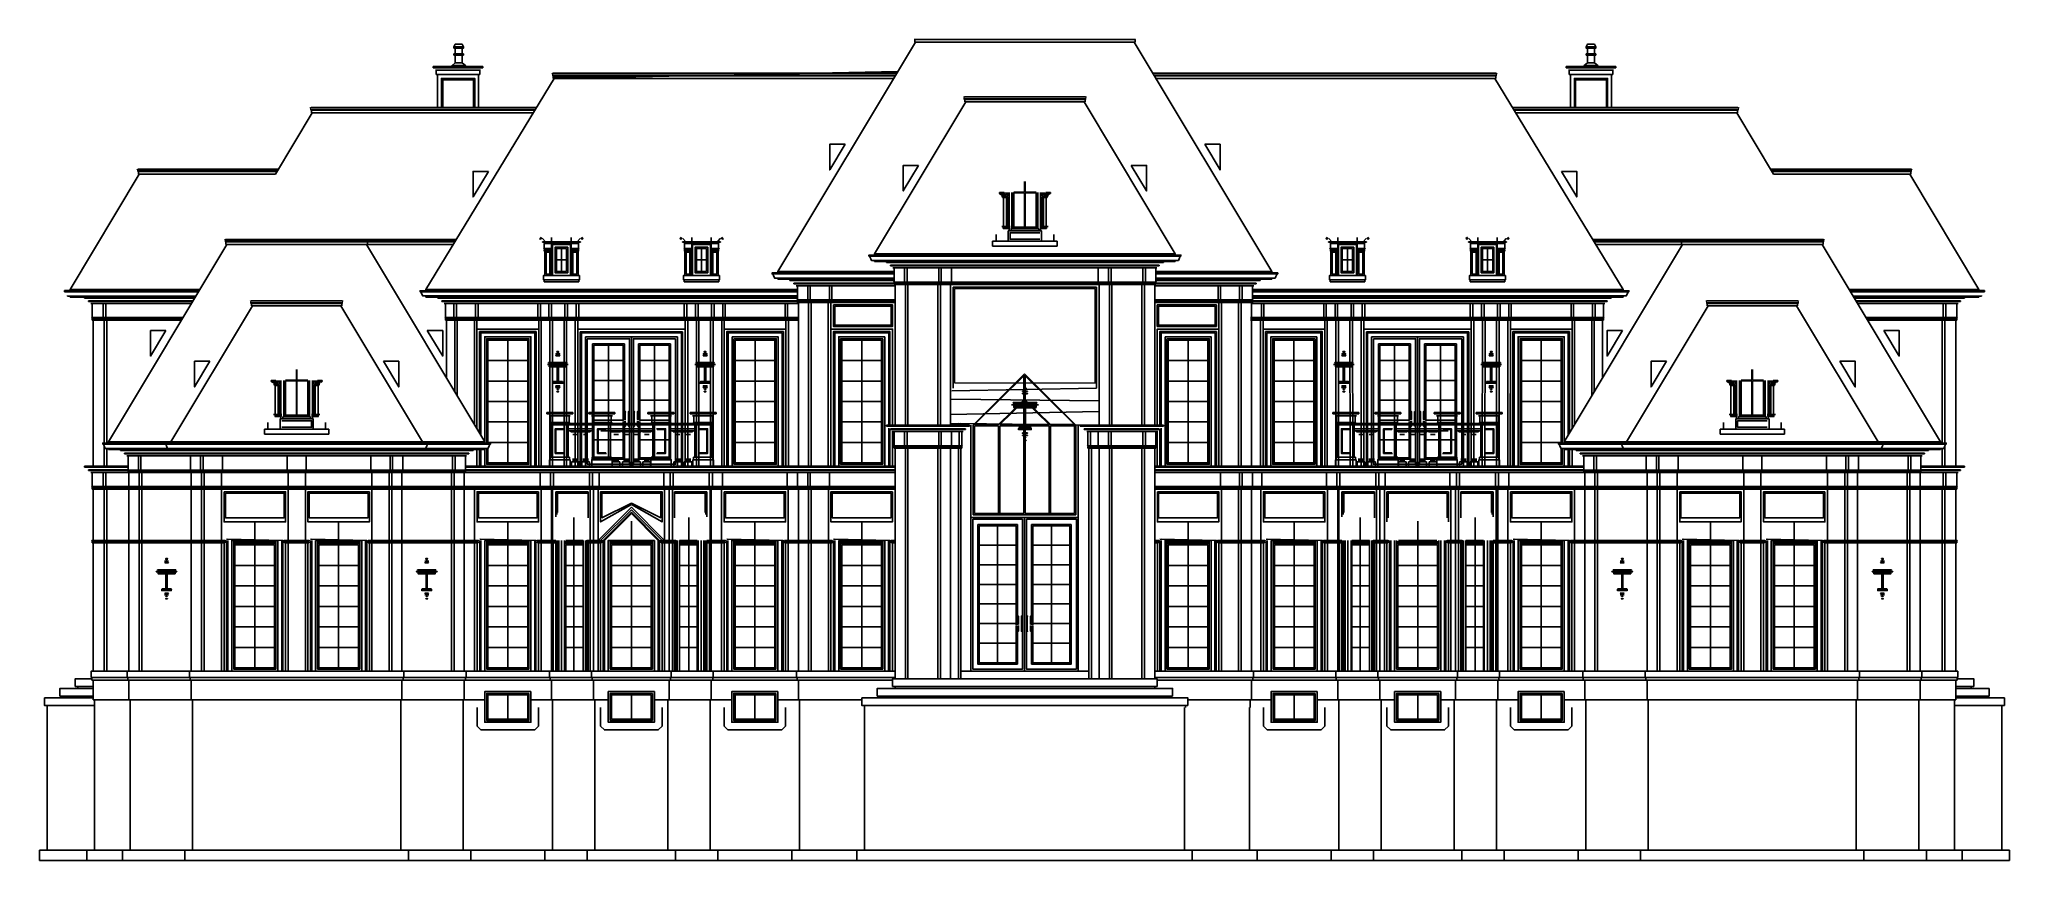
# Model space of a CAD drawing. Header units: metres. Extents: x 0 to 1539, y 0 to 641.
import ezdxf

# ---------------------------------------------------------------- set-up
doc = ezdxf.new("R2010")
doc.units = ezdxf.units.M

msp = doc.modelspace()

# ---------------------------------------------------------------- linework, layer by layer
at = {"layer": 'EL-Balcony'}
for p, q in [((396.5, 349.8), (396.5, 348.8)), ((396.5, 348.8), (406.6, 348.8)), ((398.3, 347.2), (399.3, 347.2)), ((398.8, 341.9), (399.3, 342.2)), ((398.9, 341.5), (406.6, 341.5)), ((399.3, 341.2), (399.2, 341.2)), ((399.3, 347.2), (399.3, 342.2)), ((399.3, 347.2), (406.6, 347.2)), ((399.3, 342.2), (406.6, 342.2)), ((399.3, 340.2), (399.3, 341.2)), ((399.3, 341.2), (406.6, 341.2)), ((399.3, 340.2), (400.1, 340.2)), ((400.1, 340.2), (406.6, 340.2)), ((416.7, 348.8), (406.6, 348.8)), ((413.8, 347.2), (406.6, 347.2)), ((413.8, 342.2), (406.6, 342.2)), ((414.3, 341.5), (406.6, 341.5)), ((413.8, 341.2), (406.6, 341.2)), ((413.1, 340.2), (406.6, 340.2)), ((413.8, 340.2), (413.1, 340.2)), ((423.1, 341.2, 1.8), (413.7, 341.2, 1.9)), ((413.8, 347.2), (413.8, 342.2)), ((414.8, 347.2), (413.8, 347.2)), ((414.4, 341.9), (413.8, 342.2)), ((413.8, 341.2), (414, 341.2)), ((413.8, 340.2), (413.8, 341.2)), ((416.7, 349.8), (416.7, 348.8)), ((423.1, 341.2, 1.5), (432.5, 341.2, 1.6)), ((429.4, 349.8), (429.4, 348.8)), ((429.4, 348.8), (439.6, 348.8)), ((431.3, 347.2), (432.3, 347.2)), ((431.8, 341.9), (432.3, 342.2)), ((431.9, 341.5), (439.6, 341.5)), ((432.3, 341.2), (432.1, 341.2)), ((432.3, 347.2), (432.3, 342.2)), ((432.3, 347.2), (439.6, 347.2)), ((432.3, 342.2), (439.6, 342.2)), ((432.3, 340.2), (432.3, 341.2)), ((432.3, 341.2), (439.6, 341.2)), ((432.3, 340.2), (433.1, 340.2)), ((433.1, 340.2), (439.6, 340.2)), ((458.9, 341.2, 1.5), (439.1, 341.2, 1.7)), ((449.7, 348.8), (439.6, 348.8)), ((446.8, 347.2), (439.6, 347.2)), ((446.8, 342.2), (439.6, 342.2)), ((447.2, 341.5), (439.6, 341.5)), ((446.8, 341.2), (439.6, 341.2)), ((446.1, 340.2), (439.6, 340.2)), ((446.8, 340.2), (446.1, 340.2)), ((446.8, 347.2), (446.8, 342.2)), ((447.8, 347.2), (446.8, 347.2)), ((447.4, 341.9), (446.8, 342.2)), ((446.8, 341.2), (447, 341.2)), ((446.8, 340.2), (446.8, 341.2)), ((449.7, 349.8), (449.7, 348.8)), ((458.9, 341.2, 1.5), (478.6, 341.2, 1.7)), ((475.5, 349.8), (475.5, 348.8)), ((475.5, 348.8), (485.7, 348.8)), ((477.4, 347.2), (478.4, 347.2)), ((477.9, 341.9), (478.4, 342.2)), ((478, 341.5), (485.7, 341.5)), ((478.4, 341.2), (478.2, 341.2)), ((478.4, 347.2), (478.4, 342.2)), ((478.4, 347.2), (485.7, 347.2)), ((478.4, 342.2), (485.7, 342.2)), ((478.4, 340.2), (478.4, 341.2)), ((478.4, 341.2), (485.7, 341.2)), ((478.4, 340.2), (479.2, 340.2)), ((479.2, 340.2), (485.7, 340.2)), ((495.8, 348.8), (485.7, 348.8)), ((492.9, 347.2), (485.7, 347.2)), ((492.9, 342.2), (485.7, 342.2)), ((493.4, 341.5), (485.7, 341.5)), ((492.9, 341.2), (485.7, 341.2)), ((492.2, 340.2), (485.7, 340.2)), ((492.9, 340.2), (492.2, 340.2)), ((502.1, 341.2, 1.5), (492.7, 341.2, 1.6)), ((492.9, 347.2), (492.9, 342.2)), ((493.9, 347.2), (492.9, 347.2)), ((493.5, 341.9), (492.9, 342.2)), ((492.9, 341.2), (493.1, 341.2)), ((492.9, 340.2), (492.9, 341.2)), ((495.8, 349.8), (495.8, 348.8)), ((502.1, 341.2, 1.8), (511.6, 341.2, 1.9)), ((508.5, 349.8), (508.5, 348.8)), ((508.5, 348.8), (518.6, 348.8)), ((510.4, 347.2), (511.4, 347.2)), ((510.8, 341.9), (511.4, 342.2)), ((510.9, 341.5), (518.6, 341.5)), ((511.4, 341.2), (511.2, 341.2)), ((511.4, 347.2), (511.4, 342.2)), ((511.4, 347.2), (518.6, 347.2)), ((511.4, 342.2), (518.6, 342.2)), ((511.4, 340.2), (511.4, 341.2)), ((511.4, 341.2), (518.6, 341.2)), ((511.4, 340.2), (512.1, 340.2)), ((512.1, 340.2), (518.6, 340.2)), ((528.8, 348.8), (518.6, 348.8)), ((525.9, 347.2), (518.6, 347.2)), ((525.9, 342.2), (518.6, 342.2)), ((526.3, 341.5), (518.6, 341.5)), ((525.9, 341.2), (518.6, 341.2)), ((525.1, 340.2), (518.6, 340.2)), ((525.9, 340.2), (525.1, 340.2)), ((525.9, 347.2), (525.9, 342.2)), ((526.9, 347.2), (525.9, 347.2)), ((526.4, 341.9), (525.9, 342.2)), ((525.9, 341.2), (526.1, 341.2)), ((525.9, 340.2), (525.9, 341.2)), ((528.8, 349.8), (528.8, 348.8)), ((1010.6, 349.8), (1010.6, 348.8)), ((1010.6, 348.8), (1020.8, 348.8)), ((1012.5, 347.2), (1013.5, 347.2)), ((1013, 341.9), (1013.5, 342.2)), ((1013.1, 341.5), (1020.8, 341.5)), ((1013.5, 341.2), (1013.3, 341.2)), ((1013.5, 347.2), (1013.5, 342.2)), ((1013.5, 347.2), (1020.8, 347.2)), ((1013.5, 342.2), (1020.8, 342.2)), ((1013.5, 340.2), (1013.5, 341.2)), ((1013.5, 341.2), (1020.8, 341.2)), ((1013.5, 340.2), (1014.3, 340.2)), ((1014.3, 340.2), (1020.8, 340.2)), ((1030.9, 348.8), (1020.8, 348.8)), ((1028, 347.2), (1020.8, 347.2)), ((1028, 342.2), (1020.8, 342.2)), ((1028.4, 341.5), (1020.8, 341.5)), ((1028, 341.2), (1020.8, 341.2)), ((1027.3, 340.2), (1020.8, 340.2)), ((1028, 340.2), (1027.3, 340.2)), ((1037.2, 341.2, 1.8), (1027.8, 341.2, 1.9)), ((1028, 347.2), (1028, 342.2)), ((1029, 347.2), (1028, 347.2)), ((1028.5, 341.9), (1028, 342.2)), ((1028, 341.2), (1028.2, 341.2)), ((1028, 340.2), (1028, 341.2)), ((1030.9, 349.8), (1030.9, 348.8)), ((1037.2, 341.2, 1.5), (1046.6, 341.2, 1.6)), ((1043.6, 349.8), (1043.6, 348.8)), ((1043.6, 348.8), (1053.7, 348.8)), ((1045.5, 347.2), (1046.5, 347.2)), ((1045.9, 341.9), (1046.5, 342.2)), ((1046, 341.5), (1053.7, 341.5)), ((1046.5, 341.2), (1046.3, 341.2)), ((1046.5, 347.2), (1046.5, 342.2)), ((1046.5, 347.2), (1053.7, 347.2)), ((1046.5, 342.2), (1053.7, 342.2)), ((1046.5, 340.2), (1046.5, 341.2)), ((1046.5, 341.2), (1053.7, 341.2)), ((1046.5, 340.2), (1047.2, 340.2)), ((1047.2, 340.2), (1053.7, 340.2)), ((1063.8, 348.8), (1053.7, 348.8)), ((1061, 347.2), (1053.7, 347.2)), ((1061, 342.2), (1053.7, 342.2)), ((1061.4, 341.5), (1053.7, 341.5)), ((1061, 341.2), (1053.7, 341.2)), ((1060.2, 340.2), (1053.7, 340.2)), ((1061, 340.2), (1060.2, 340.2)), ((1080.5, 341.2, 1.5), (1060.8, 341.2, 1.7)), ((1061, 347.2), (1061, 342.2)), ((1062, 347.2), (1061, 347.2)), ((1061.5, 341.9), (1061, 342.2)), ((1061, 341.2), (1061.2, 341.2)), ((1061, 340.2), (1061, 341.2)), ((1063.8, 349.8), (1063.8, 348.8)), ((1080.5, 341.2, 1.5), (1100.2, 341.2, 1.7)), ((1089.7, 349.8), (1089.7, 348.8)), ((1089.7, 348.8), (1099.8, 348.8)), ((1091.6, 347.2), (1092.6, 347.2)), ((1092, 341.9), (1092.6, 342.2)), ((1092.1, 341.5), (1099.8, 341.5)), ((1092.6, 341.2), (1092.4, 341.2)), ((1092.6, 347.2), (1092.6, 342.2)), ((1092.6, 347.2), (1099.8, 347.2)), ((1092.6, 342.2), (1099.8, 342.2)), ((1092.6, 340.2), (1092.6, 341.2)), ((1092.6, 341.2), (1099.8, 341.2)), ((1092.6, 340.2), (1093.3, 340.2)), ((1093.3, 340.2), (1099.8, 340.2)), ((1110, 348.8), (1099.8, 348.8)), ((1107.1, 347.2), (1099.8, 347.2)), ((1107.1, 342.2), (1099.8, 342.2)), ((1107.5, 341.5), (1099.8, 341.5)), ((1107.1, 341.2), (1099.8, 341.2)), ((1106.3, 340.2), (1099.8, 340.2)), ((1107.1, 340.2), (1106.3, 340.2)), ((1116.3, 341.2, 1.5), (1106.9, 341.2, 1.6)), ((1107.1, 347.2), (1107.1, 342.2)), ((1108.1, 347.2), (1107.1, 347.2)), ((1107.6, 341.9), (1107.1, 342.2)), ((1107.1, 341.2), (1107.3, 341.2)), ((1107.1, 340.2), (1107.1, 341.2)), ((1110, 349.8), (1110, 348.8)), ((1116.3, 341.2, 1.8), (1125.7, 341.2, 1.9)), ((1122.7, 349.8), (1122.7, 348.8)), ((1122.7, 348.8), (1132.8, 348.8)), ((1124.5, 347.2), (1125.5, 347.2)), ((1125, 341.9), (1125.5, 342.2)), ((1125.1, 341.5), (1132.8, 341.5)), ((1125.5, 341.2), (1125.4, 341.2)), ((1125.5, 347.2), (1125.5, 342.2)), ((1125.5, 347.2), (1132.8, 347.2)), ((1125.5, 342.2), (1132.8, 342.2)), ((1125.5, 340.2), (1125.5, 341.2)), ((1125.5, 341.2), (1132.8, 341.2)), ((1125.5, 340.2), (1126.3, 340.2)), ((1126.3, 340.2), (1132.8, 340.2)), ((1142.9, 348.8), (1132.8, 348.8)), ((1140, 347.2), (1132.8, 347.2)), ((1140, 342.2), (1132.8, 342.2)), ((1140.5, 341.5), (1132.8, 341.5)), ((1140, 341.2), (1132.8, 341.2)), ((1139.3, 340.2), (1132.8, 340.2)), ((1140, 340.2), (1139.3, 340.2)), ((1140, 347.2), (1140, 342.2)), ((1141, 347.2), (1140, 347.2)), ((1140.6, 341.9), (1140, 342.2)), ((1140, 341.2), (1140.2, 341.2)), ((1140, 340.2), (1140, 341.2)), ((1142.9, 349.8), (1142.9, 348.8)), ((413.1, 335.7, 1.8), (423.1, 335.7, 1.8)), ((415.2, 334.7, -2.7), (415.2, 335.7, -2.7)), ((422.2, 335.7, -2.7), (415.2, 335.7, -2.7)), ((415.2, 334.7, -2.7), (415.7, 334.7, -2.7)), ((418.7, 334.7, 23.1), (415.4, 334.7, 23.2)), ((417.3, 332.7, -2.7), (416.9, 332.7, -2.7)), ((417.3, 332.7, 23.2), (418.7, 332.7, 23.1)), ((418.7, 334.7, 23.1), (422, 334.7, 23.2)), ((420.2, 332.7, 23.2), (418.7, 332.7, 23.1)), ((420.2, 332.7, -2.7), (420.5, 332.7, -2.7)), ((422.2, 334.7, -2.7), (421.7, 334.7, -2.7)), ((422.2, 334.7, -2.7), (422.2, 335.7, -2.7)), ((433.1, 335.7, 1.6), (423.1, 335.7, 1.6)), ((423.3, 334.7, -2.7), (423.3, 335.7, -2.7)), ((430.3, 335.7, -2.7), (423.3, 335.7, -2.7)), ((423.3, 334.7, -2.7), (423.8, 334.7, -2.7)), ((426.8, 334.7, 23.1), (423.5, 334.7, 23.2)), ((425.3, 332.7, -2.7), (425, 332.7, -2.7)), ((425.3, 332.7, 23.2), (426.8, 332.7, 23.1)), ((426.8, 334.7, 23.1), (430.1, 334.7, 23.2)), ((428.3, 332.7, 23.2), (426.8, 332.7, 23.1)), ((428.3, 332.7, -2.7), (428.6, 332.7, -2.7)), ((430.3, 334.7, -2.7), (429.8, 334.7, -2.7)), ((430.3, 334.7, -2.7), (430.3, 335.7, -2.7)), ((438.6, 335.7, 1.7), (458.9, 335.7, 1.8)), ((447.1, 334.7, -2.7), (447.1, 335.7, -2.7)), ((447.1, 335.7, -2.7), (454.1, 335.7, -2.7)), ((447.1, 334.7, -2.7), (447.6, 334.7, -2.7)), ((450.6, 334.7, 23.1), (447.3, 334.7, 23.2)), ((449.1, 332.7, -2.7), (448.8, 332.7, -2.7)), ((449.1, 332.7, 23.2), (450.6, 332.7, 23.1)), ((450.6, 334.7, 23.1), (453.9, 334.7, 23.2)), ((452.1, 332.7, 23.2), (450.6, 332.7, 23.1)), ((452.1, 332.7, -2.7), (452.4, 332.7, -2.7)), ((454.1, 334.7, -2.7), (453.6, 334.7, -2.7)), ((454.1, 334.7, -2.7), (454.1, 335.7, -2.7)), ((455.1, 334.7, -2.7), (455.1, 335.7, -2.7)), ((455.1, 335.7, -2.7), (462.1, 335.7, -2.7)), ((455.1, 334.7, -2.7), (455.6, 334.7, -2.7)), ((458.6, 334.7, 23.1), (455.3, 334.7, 23.2)), ((457.1, 332.7, -2.7), (456.8, 332.7, -2.7)), ((457.1, 332.7, 23.2), (458.6, 332.7, 23.1)), ((458.6, 334.7, 23.1), (461.9, 334.7, 23.2)), ((460.1, 332.7, 23.2), (458.6, 332.7, 23.1)), ((479.2, 335.7, 1.7), (458.9, 335.7, 1.8)), ((460.1, 332.7, -2.7), (460.4, 332.7, -2.7)), ((462.1, 334.7, -2.7), (461.6, 334.7, -2.7)), ((462.1, 334.7, -2.7), (462.1, 335.7, -2.7)), ((463.1, 334.7, -2.7), (463.1, 335.7, -2.7)), ((463.1, 335.7, -2.7), (470.1, 335.7, -2.7)), ((463.1, 334.7, -2.7), (463.6, 334.7, -2.7)), ((466.6, 334.7, 23.1), (463.3, 334.7, 23.2)), ((465.1, 332.7, -2.7), (464.8, 332.7, -2.7)), ((465.1, 332.7, 23.2), (466.6, 332.7, 23.1)), ((466.6, 334.7, 23.1), (469.9, 334.7, 23.2)), ((468.1, 332.7, 23.2), (466.6, 332.7, 23.1)), ((468.1, 332.7, -2.7), (468.4, 332.7, -2.7)), ((470.1, 334.7, -2.7), (469.6, 334.7, -2.7)), ((470.1, 334.7, -2.7), (470.1, 335.7, -2.7)), ((471.1, 334.7, -2.7), (471.1, 335.7, -2.7)), ((471.1, 335.7, -2.7), (478.1, 335.7, -2.7)), ((471.1, 334.7, -2.7), (471.6, 334.7, -2.7)), ((474.6, 334.7, 23.1), (471.3, 334.7, 23.2)), ((473.1, 332.7, -2.7), (472.8, 332.7, -2.7)), ((473.1, 332.7, 23.2), (474.6, 332.7, 23.1)), ((474.6, 334.7, 23.1), (477.9, 334.7, 23.2)), ((476.1, 332.7, 23.2), (474.6, 332.7, 23.1)), ((476.1, 332.7, -2.7), (476.4, 332.7, -2.7)), ((478.1, 334.7, -2.7), (477.6, 334.7, -2.7)), ((478.1, 334.7, -2.7), (478.1, 335.7, -2.7)), ((492.2, 335.7, 1.6), (502.1, 335.7, 1.6)), ((495.2, 334.7, -2.7), (495.2, 335.7, -2.7)), ((495.2, 335.7, -2.7), (502.2, 335.7, -2.7)), ((495.2, 334.7, -2.7), (495.7, 334.7, -2.7)), ((498.7, 334.7, 23.1), (495.4, 334.7, 23.2)), ((497.2, 332.7, -2.7), (496.9, 332.7, -2.7)), ((497.2, 332.7, 23.2), (498.7, 332.7, 23.1)), ((498.7, 334.7, 23.1), (502, 334.7, 23.2)), ((500.1, 332.7, 23.2), (498.7, 332.7, 23.1)), ((500.1, 332.7, -2.7), (500.5, 332.7, -2.7)), ((502.2, 334.7, -2.7), (501.7, 334.7, -2.7)), ((512.1, 335.7, 1.8), (502.1, 335.7, 1.8)), ((502.2, 334.7, -2.7), (502.2, 335.7, -2.7)), ((503.3, 334.7, -2.7), (503.3, 335.7, -2.7)), ((503.3, 335.7, -2.7), (510.3, 335.7, -2.7)), ((503.3, 334.7, -2.7), (503.8, 334.7, -2.7)), ((506.8, 334.7, 23.1), (503.5, 334.7, 23.2)), ((505.3, 332.7, -2.7), (505, 332.7, -2.7)), ((505.3, 332.7, 23.2), (506.8, 332.7, 23.1)), ((506.8, 334.7, 23.1), (510, 334.7, 23.2)), ((508.2, 332.7, 23.2), (506.8, 332.7, 23.1)), ((508.2, 332.7, -2.7), (508.6, 332.7, -2.7)), ((510.3, 334.7, -2.7), (509.8, 334.7, -2.7)), ((510.3, 334.7, -2.7), (510.3, 335.7, -2.7)), ((1027.3, 335.7, 1.8), (1037.2, 335.7, 1.8)), ((1029.2, 334.7, -2.7), (1029.2, 335.7, -2.7)), ((1036.2, 335.7, -2.7), (1029.2, 335.7, -2.7)), ((1029.2, 334.7, -2.7), (1029.7, 334.7, -2.7)), ((1032.7, 334.7, 23.1), (1029.4, 334.7, 23.2)), ((1031.2, 332.7, -2.7), (1030.9, 332.7, -2.7)), ((1031.2, 332.7, 23.2), (1032.7, 332.7, 23.1)), ((1032.7, 334.7, 23.1), (1036, 334.7, 23.2)), ((1034.2, 332.7, 23.2), (1032.7, 332.7, 23.1)), ((1034.2, 332.7, -2.7), (1034.5, 332.7, -2.7)), ((1036.2, 334.7, -2.7), (1035.7, 334.7, -2.7)), ((1036.2, 334.7, -2.7), (1036.2, 335.7, -2.7)), ((1047.2, 335.7, 1.6), (1037.2, 335.7, 1.6)), ((1037.4, 334.7, -2.7), (1037.4, 335.7, -2.7)), ((1044.4, 335.7, -2.7), (1037.4, 335.7, -2.7)), ((1037.4, 334.7, -2.7), (1037.9, 334.7, -2.7)), ((1040.9, 334.7, 23.1), (1037.6, 334.7, 23.2)), ((1039.4, 332.7, -2.7), (1039.1, 332.7, -2.7)), ((1039.4, 332.7, 23.2), (1040.9, 332.7, 23.1)), ((1040.9, 334.7, 23.1), (1044.2, 334.7, 23.2)), ((1042.4, 332.7, 23.2), (1040.9, 332.7, 23.1)), ((1042.4, 332.7, -2.7), (1042.7, 332.7, -2.7)), ((1044.4, 334.7, -2.7), (1043.9, 334.7, -2.7)), ((1044.4, 334.7, -2.7), (1044.4, 335.7, -2.7)), ((1060.2, 335.7, 1.7), (1080.5, 335.7, 1.8)), ((1061.3, 334.7, -2.7), (1061.3, 335.7, -2.7)), ((1068.3, 335.7, -2.7), (1061.3, 335.7, -2.7)), ((1061.3, 334.7, -2.7), (1061.8, 334.7, -2.7)), ((1064.8, 334.7, 23.1), (1061.5, 334.7, 23.2)), ((1063.3, 332.7, -2.7), (1063, 332.7, -2.7)), ((1063.3, 332.7, 23.2), (1064.8, 332.7, 23.1)), ((1064.8, 334.7, 23.1), (1068.1, 334.7, 23.2)), ((1066.2, 332.7, 23.2), (1064.8, 332.7, 23.1)), ((1066.2, 332.7, -2.7), (1066.6, 332.7, -2.7)), ((1068.3, 334.7, -2.7), (1067.8, 334.7, -2.7)), ((1068.3, 334.7, -2.7), (1068.3, 335.7, -2.7)), ((1069.3, 334.7, -2.7), (1069.3, 335.7, -2.7)), ((1076.3, 335.7, -2.7), (1069.3, 335.7, -2.7)), ((1069.3, 334.7, -2.7), (1069.8, 334.7, -2.7)), ((1072.8, 334.7, 23.1), (1069.5, 334.7, 23.2)), ((1071.3, 332.7, -2.7), (1071, 332.7, -2.7)), ((1071.3, 332.7, 23.2), (1072.8, 332.7, 23.1)), ((1072.8, 334.7, 23.1), (1076.1, 334.7, 23.2)), ((1074.2, 332.7, 23.2), (1072.8, 332.7, 23.1)), ((1074.2, 332.7, -2.7), (1074.6, 332.7, -2.7)), ((1076.3, 334.7, -2.7), (1075.8, 334.7, -2.7)), ((1076.3, 334.7, -2.7), (1076.3, 335.7, -2.7)), ((1077.3, 334.7, -2.7), (1077.3, 335.7, -2.7)), ((1084.3, 335.7, -2.7), (1077.3, 335.7, -2.7)), ((1077.3, 334.7, -2.7), (1077.8, 334.7, -2.7)), ((1080.8, 334.7, 23.1), (1077.5, 334.7, 23.2)), ((1079.3, 332.7, -2.7), (1079, 332.7, -2.7)), ((1079.3, 332.7, 23.2), (1080.8, 332.7, 23.1)), ((1100.8, 335.7, 1.7), (1080.5, 335.7, 1.8)), ((1080.8, 334.7, 23.1), (1084.1, 334.7, 23.2)), ((1082.2, 332.7, 23.2), (1080.8, 332.7, 23.1)), ((1082.2, 332.7, -2.7), (1082.6, 332.7, -2.7)), ((1084.3, 334.7, -2.7), (1083.8, 334.7, -2.7)), ((1084.3, 334.7, -2.7), (1084.3, 335.7, -2.7)), ((1085.3, 334.7, -2.7), (1085.3, 335.7, -2.7)), ((1092.3, 335.7, -2.7), (1085.3, 335.7, -2.7)), ((1085.3, 334.7, -2.7), (1085.8, 334.7, -2.7)), ((1088.8, 334.7, 23.1), (1085.5, 334.7, 23.2)), ((1087.3, 332.7, -2.7), (1087, 332.7, -2.7)), ((1087.3, 332.7, 23.2), (1088.8, 332.7, 23.1)), ((1088.8, 334.7, 23.1), (1092.1, 334.7, 23.2)), ((1090.2, 332.7, 23.2), (1088.8, 332.7, 23.1)), ((1090.2, 332.7, -2.7), (1090.6, 332.7, -2.7)), ((1092.3, 334.7, -2.7), (1091.8, 334.7, -2.7)), ((1092.3, 334.7, -2.7), (1092.3, 335.7, -2.7)), ((1106.3, 335.7, 1.6), (1116.3, 335.7, 1.6)), ((1109.1, 334.7, -2.7), (1109.1, 335.7, -2.7)), ((1109.1, 335.7, -2.7), (1116.1, 335.7, -2.7)), ((1109.1, 334.7, -2.7), (1109.6, 334.7, -2.7)), ((1112.6, 334.7, 23.1), (1109.4, 334.7, 23.2)), ((1111.2, 332.7, -2.7), (1110.8, 332.7, -2.7)), ((1111.2, 332.7, 23.2), (1112.6, 332.7, 23.1)), ((1112.6, 334.7, 23.1), (1115.9, 334.7, 23.2)), ((1114.1, 332.7, 23.2), (1112.6, 332.7, 23.1)), ((1114.1, 332.7, -2.7), (1114.4, 332.7, -2.7)), ((1116.1, 334.7, -2.7), (1115.6, 334.7, -2.7)), ((1116.1, 334.7, -2.7), (1116.1, 335.7, -2.7)), ((1126.3, 335.7, 1.8), (1116.3, 335.7, 1.8)), ((1117.4, 334.7, -2.7), (1117.4, 335.7, -2.7)), ((1117.4, 335.7, -2.7), (1124.4, 335.7, -2.7)), ((1117.4, 334.7, -2.7), (1117.9, 334.7, -2.7)), ((1120.9, 334.7, 23.1), (1117.6, 334.7, 23.2)), ((1119.4, 332.7, -2.7), (1119.1, 332.7, -2.7)), ((1119.4, 332.7, 23.2), (1120.9, 332.7, 23.1)), ((1120.9, 334.7, 23.1), (1124.1, 334.7, 23.2)), ((1122.3, 332.7, 23.2), (1120.9, 332.7, 23.1)), ((1122.3, 332.7, -2.7), (1122.7, 332.7, -2.7)), ((1124.4, 334.7, -2.7), (1123.9, 334.7, -2.7)), ((1124.4, 334.7, -2.7), (1124.4, 335.7, -2.7)), ((399.1, 313), (399.1, 315)), ((400.1, 315), (399.1, 315)), ((406.6, 313), (399.1, 313)), ((406.6, 315), (400.1, 315)), ((400.1, 308), (406.6, 308)), ((406.6, 315), (413.1, 315)), ((406.6, 313), (414.1, 313)), ((413.1, 308), (406.6, 308)), ((413.1, 315), (414.1, 315)), ((414.1, 313), (414.1, 315)), ((415.7, 311.4, -2.5), (415.7, 308, -2.5)), ((418.7, 311.4, -2.6), (415.7, 311.4, -2.5)), ((415.7, 308, -2.5), (421.7, 308, -2.7)), ((416.6, 313.4, -2.5), (416.8, 313.4, -2.5)), ((416.6, 312.7, -2.5), (418.7, 312.7, -2.7)), ((416.8, 313.4, -2.5), (418.7, 313.4, -2.7)), ((420.7, 313.4, -2.5), (418.7, 313.4, -2.7)), ((420.9, 312.7, -2.5), (418.7, 312.7, -2.7)), ((418.7, 311.4, -2.6), (421.7, 311.4, -2.5)), ((420.9, 313.4, -2.5), (420.7, 313.4, -2.5)), ((421.7, 311.4, -2.5), (421.7, 308, -2.5)), ((421.7, 308, -2.7), (421.7, 308, -2.7)), ((423.8, 311.4, -2.5), (423.8, 308, -2.5)), ((426.8, 311.4, -2.6), (423.8, 311.4, -2.5)), ((423.8, 308, -2.5), (429.8, 308, -2.7)), ((424.6, 313.4, -2.5), (424.8, 313.4, -2.5)), ((424.6, 312.7, -2.5), (426.8, 312.7, -2.7)), ((424.8, 313.4, -2.5), (426.8, 313.4, -2.7)), ((428.7, 313.4, -2.5), (426.8, 313.4, -2.7)), ((429, 312.7, -2.5), (426.8, 312.7, -2.7)), ((426.8, 311.4, -2.6), (429.8, 311.4, -2.5)), ((429, 313.4, -2.5), (428.7, 313.4, -2.5)), ((429.8, 311.4, -2.5), (429.8, 308, -2.5)), ((429.8, 308, -2.7), (429.8, 308, -2.7)), ((432, 313), (432, 315)), ((433.1, 315), (432, 315)), ((439.6, 313), (432, 313)), ((439.6, 315), (433.1, 315)), ((433.1, 308), (439.6, 308)), ((439.6, 315), (446.1, 315)), ((439.6, 313), (447.1, 313)), ((446.1, 308), (439.6, 308)), ((446.1, 315), (447.1, 315)), ((447.1, 313), (447.1, 315)), ((447.6, 311.4, -2.5), (447.6, 308, -2.5)), ((450.6, 311.4, -2.6), (447.6, 311.4, -2.5)), ((447.6, 308, -2.7), (447.6, 308, -2.7)), ((453.6, 308, -2.5), (447.6, 308, -2.7)), ((448.4, 313.4, -2.5), (448.7, 313.4, -2.5)), ((448.4, 312.7, -2.5), (450.6, 312.7, -2.7)), ((448.7, 313.4, -2.5), (450.6, 313.4, -2.7)), ((452.6, 313.4, -2.5), (450.6, 313.4, -2.7)), ((452.8, 312.7, -2.5), (450.6, 312.7, -2.7)), ((450.6, 311.4, -2.6), (453.6, 311.4, -2.5)), ((452.8, 313.4, -2.5), (452.6, 313.4, -2.5)), ((453.6, 311.4, -2.5), (453.6, 308, -2.5)), ((455.6, 311.4, -2.5), (455.6, 308, -2.5)), ((458.6, 311.4, -2.6), (455.6, 311.4, -2.5)), ((455.6, 308, -2.7), (455.6, 308, -2.7)), ((461.6, 308, -2.5), (455.6, 308, -2.7)), ((456.4, 313.4, -2.5), (456.7, 313.4, -2.5)), ((456.4, 312.7, -2.5), (458.6, 312.7, -2.7)), ((456.7, 313.4, -2.5), (458.6, 313.4, -2.7)), ((460.6, 313.4, -2.5), (458.6, 313.4, -2.7)), ((460.8, 312.7, -2.5), (458.6, 312.7, -2.7)), ((458.6, 311.4, -2.6), (461.6, 311.4, -2.5)), ((460.8, 313.4, -2.5), (460.6, 313.4, -2.5)), ((461.6, 311.4, -2.5), (461.6, 308, -2.5)), ((463.6, 311.4, -2.5), (463.6, 308, -2.5)), ((466.6, 311.4, -2.6), (463.6, 311.4, -2.5)), ((463.6, 308, -2.7), (463.6, 308, -2.7)), ((469.6, 308, -2.5), (463.6, 308, -2.7)), ((464.4, 313.4, -2.5), (464.7, 313.4, -2.5)), ((464.4, 312.7, -2.5), (466.6, 312.7, -2.7)), ((464.7, 313.4, -2.5), (466.6, 313.4, -2.7)), ((468.6, 313.4, -2.5), (466.6, 313.4, -2.7)), ((468.8, 312.7, -2.5), (466.6, 312.7, -2.7)), ((466.6, 311.4, -2.6), (469.6, 311.4, -2.5)), ((468.8, 313.4, -2.5), (468.6, 313.4, -2.5)), ((469.6, 311.4, -2.5), (469.6, 308, -2.5)), ((471.6, 311.4, -2.5), (471.6, 308, -2.5)), ((474.6, 311.4, -2.6), (471.6, 311.4, -2.5)), ((471.6, 308, -2.7), (471.6, 308, -2.7)), ((477.6, 308, -2.5), (471.6, 308, -2.7)), ((472.4, 313.4, -2.5), (472.7, 313.4, -2.5)), ((472.4, 312.7, -2.5), (474.6, 312.7, -2.7)), ((472.7, 313.4, -2.5), (474.6, 313.4, -2.7)), ((476.6, 313.4, -2.5), (474.6, 313.4, -2.7)), ((476.8, 312.7, -2.5), (474.6, 312.7, -2.7)), ((474.6, 311.4, -2.6), (477.6, 311.4, -2.5)), ((476.8, 313.4, -2.5), (476.6, 313.4, -2.5)), ((477.6, 311.4, -2.5), (477.6, 308, -2.5)), ((478.1, 313), (478.1, 315)), ((479.2, 315), (478.1, 315)), ((485.7, 313), (478.1, 313)), ((485.7, 315), (479.2, 315)), ((479.2, 308), (485.7, 308)), ((485.7, 315), (492.2, 315)), ((485.7, 313), (493.2, 313)), ((492.2, 308), (485.7, 308)), ((492.2, 315), (493.2, 315)), ((493.2, 313), (493.2, 315)), ((495.7, 311.4, -2.5), (495.7, 308, -2.5)), ((498.7, 311.4, -2.6), (495.7, 311.4, -2.5)), ((495.7, 308, -2.7), (495.7, 308, -2.7)), ((501.7, 308, -2.5), (495.7, 308, -2.7)), ((496.5, 313.4, -2.5), (496.7, 313.4, -2.5)), ((496.5, 312.7, -2.5), (498.7, 312.7, -2.7)), ((496.7, 313.4, -2.5), (498.7, 313.4, -2.7)), ((500.6, 313.4, -2.5), (498.7, 313.4, -2.7)), ((500.8, 312.7, -2.5), (498.7, 312.7, -2.7)), ((498.7, 311.4, -2.6), (501.7, 311.4, -2.5)), ((500.8, 313.4, -2.5), (500.6, 313.4, -2.5)), ((501.7, 311.4, -2.5), (501.7, 308, -2.5)), ((503.8, 311.4, -2.5), (503.8, 308, -2.5)), ((506.8, 311.4, -2.6), (503.8, 311.4, -2.5)), ((503.8, 308, -2.7), (503.8, 308, -2.7)), ((509.8, 308, -2.5), (503.8, 308, -2.7)), ((504.6, 313.4, -2.5), (504.8, 313.4, -2.5)), ((504.6, 312.7, -2.5), (506.8, 312.7, -2.7)), ((504.8, 313.4, -2.5), (506.8, 313.4, -2.7)), ((508.7, 313.4, -2.5), (506.8, 313.4, -2.7)), ((508.9, 312.7, -2.5), (506.8, 312.7, -2.7)), ((506.8, 311.4, -2.6), (509.8, 311.4, -2.5)), ((508.9, 313.4, -2.5), (508.7, 313.4, -2.5)), ((509.8, 311.4, -2.5), (509.8, 308, -2.5)), ((511.1, 313), (511.1, 315)), ((512.1, 315), (511.1, 315)), ((518.6, 313), (511.1, 313)), ((518.6, 315), (512.1, 315)), ((512.1, 308), (518.6, 308)), ((518.6, 315), (525.1, 315)), ((518.6, 313), (526.2, 313)), ((525.1, 308), (518.6, 308)), ((525.1, 315), (526.2, 315)), ((526.2, 313), (526.2, 315)), ((1013.2, 313), (1013.2, 315)), ((1014.3, 315), (1013.2, 315)), ((1020.8, 313), (1013.2, 313)), ((1020.8, 315), (1014.3, 315)), ((1014.3, 308), (1020.8, 308)), ((1020.8, 315), (1027.3, 315)), ((1020.8, 313), (1028.3, 313)), ((1027.3, 308), (1020.8, 308)), ((1027.3, 315), (1028.3, 315)), ((1028.3, 313), (1028.3, 315)), ((1029.7, 311.4, -2.5), (1029.7, 308, -2.5)), ((1032.7, 311.4, -2.6), (1029.7, 311.4, -2.5)), ((1029.7, 308, -2.5), (1035.7, 308, -2.7)), ((1030.5, 313.4, -2.5), (1030.7, 313.4, -2.5)), ((1030.5, 312.7, -2.5), (1032.7, 312.7, -2.7)), ((1030.7, 313.4, -2.5), (1032.7, 313.4, -2.7)), ((1034.6, 313.4, -2.5), (1032.7, 313.4, -2.7)), ((1034.8, 312.7, -2.5), (1032.7, 312.7, -2.7)), ((1032.7, 311.4, -2.6), (1035.7, 311.4, -2.5)), ((1034.8, 313.4, -2.5), (1034.6, 313.4, -2.5)), ((1035.7, 311.4, -2.5), (1035.7, 308, -2.5)), ((1035.7, 308, -2.7), (1035.7, 308, -2.7)), ((1037.9, 311.4, -2.5), (1037.9, 308, -2.5)), ((1040.9, 311.4, -2.6), (1037.9, 311.4, -2.5)), ((1037.9, 308, -2.5), (1043.9, 308, -2.7)), ((1038.7, 313.4, -2.5), (1038.9, 313.4, -2.5)), ((1038.7, 312.7, -2.5), (1040.9, 312.7, -2.7)), ((1038.9, 313.4, -2.5), (1040.9, 313.4, -2.7)), ((1042.8, 313.4, -2.5), (1040.9, 313.4, -2.7)), ((1043.1, 312.7, -2.5), (1040.9, 312.7, -2.7)), ((1040.9, 311.4, -2.6), (1043.9, 311.4, -2.5)), ((1043.1, 313.4, -2.5), (1042.8, 313.4, -2.5)), ((1043.9, 311.4, -2.5), (1043.9, 308, -2.5)), ((1043.9, 308, -2.7), (1043.9, 308, -2.7)), ((1046.2, 313), (1046.2, 315)), ((1047.2, 315), (1046.2, 315)), ((1053.7, 313), (1046.2, 313)), ((1053.7, 315), (1047.2, 315)), ((1047.2, 308), (1053.7, 308)), ((1053.7, 315), (1060.2, 315)), ((1053.7, 313), (1061.3, 313)), ((1060.2, 308), (1053.7, 308)), ((1060.2, 315), (1061.3, 315)), ((1061.3, 313), (1061.3, 315)), ((1061.8, 311.4, -2.5), (1061.8, 308, -2.5)), ((1064.8, 311.4, -2.6), (1061.8, 311.4, -2.5)), ((1061.8, 308, -2.5), (1067.8, 308, -2.7)), ((1062.6, 313.4, -2.5), (1062.8, 313.4, -2.5)), ((1062.6, 312.7, -2.5), (1064.8, 312.7, -2.7)), ((1062.8, 313.4, -2.5), (1064.8, 313.4, -2.7)), ((1066.7, 313.4, -2.5), (1064.8, 313.4, -2.7)), ((1066.9, 312.7, -2.5), (1064.8, 312.7, -2.7)), ((1064.8, 311.4, -2.6), (1067.8, 311.4, -2.5)), ((1066.9, 313.4, -2.5), (1066.7, 313.4, -2.5)), ((1067.8, 311.4, -2.5), (1067.8, 308, -2.5)), ((1067.8, 308, -2.7), (1067.8, 308, -2.7)), ((1069.8, 311.4, -2.5), (1069.8, 308, -2.5)), ((1072.8, 311.4, -2.6), (1069.8, 311.4, -2.5)), ((1069.8, 308, -2.5), (1075.8, 308, -2.7)), ((1070.6, 313.4, -2.5), (1070.8, 313.4, -2.5)), ((1070.6, 312.7, -2.5), (1072.8, 312.7, -2.7)), ((1070.8, 313.4, -2.5), (1072.8, 313.4, -2.7)), ((1074.7, 313.4, -2.5), (1072.8, 313.4, -2.7)), ((1074.9, 312.7, -2.5), (1072.8, 312.7, -2.7)), ((1072.8, 311.4, -2.6), (1075.8, 311.4, -2.5)), ((1074.9, 313.4, -2.5), (1074.7, 313.4, -2.5)), ((1075.8, 311.4, -2.5), (1075.8, 308, -2.5)), ((1075.8, 308, -2.7), (1075.8, 308, -2.7)), ((1077.8, 311.4, -2.5), (1077.8, 308, -2.5)), ((1080.8, 311.4, -2.6), (1077.8, 311.4, -2.5)), ((1077.8, 308, -2.5), (1083.8, 308, -2.7)), ((1078.6, 313.4, -2.5), (1078.8, 313.4, -2.5)), ((1078.6, 312.7, -2.5), (1080.8, 312.7, -2.7)), ((1078.8, 313.4, -2.5), (1080.8, 313.4, -2.7)), ((1082.7, 313.4, -2.5), (1080.8, 313.4, -2.7)), ((1082.9, 312.7, -2.5), (1080.8, 312.7, -2.7)), ((1080.8, 311.4, -2.6), (1083.8, 311.4, -2.5)), ((1082.9, 313.4, -2.5), (1082.7, 313.4, -2.5)), ((1083.8, 311.4, -2.5), (1083.8, 308, -2.5)), ((1083.8, 308, -2.7), (1083.8, 308, -2.7)), ((1085.8, 311.4, -2.5), (1085.8, 308, -2.5)), ((1088.8, 311.4, -2.6), (1085.8, 311.4, -2.5)), ((1085.8, 308, -2.5), (1091.8, 308, -2.7)), ((1086.6, 313.4, -2.5), (1086.8, 313.4, -2.5)), ((1086.6, 312.7, -2.5), (1088.8, 312.7, -2.7)), ((1086.8, 313.4, -2.5), (1088.8, 313.4, -2.7)), ((1090.7, 313.4, -2.5), (1088.8, 313.4, -2.7)), ((1090.9, 312.7, -2.5), (1088.8, 312.7, -2.7)), ((1088.8, 311.4, -2.6), (1091.8, 311.4, -2.5)), ((1090.9, 313.4, -2.5), (1090.7, 313.4, -2.5)), ((1091.8, 311.4, -2.5), (1091.8, 308, -2.5)), ((1091.8, 308, -2.7), (1091.8, 308, -2.7)), ((1092.3, 313), (1092.3, 315)), ((1093.3, 315), (1092.3, 315)), ((1099.8, 313), (1092.3, 313)), ((1099.8, 315), (1093.3, 315)), ((1093.3, 308), (1099.8, 308)), ((1099.8, 315), (1106.3, 315)), ((1099.8, 313), (1107.4, 313)), ((1106.3, 308), (1099.8, 308)), ((1106.3, 315), (1107.4, 315)), ((1107.4, 313), (1107.4, 315)), ((1109.6, 311.4, -2.5), (1109.6, 308, -2.5)), ((1112.6, 311.4, -2.6), (1109.6, 311.4, -2.5)), ((1109.6, 308, -2.7), (1109.6, 308, -2.7)), ((1115.6, 308, -2.5), (1109.6, 308, -2.7)), ((1110.5, 313.4, -2.5), (1110.7, 313.4, -2.5)), ((1110.5, 312.7, -2.5), (1112.6, 312.7, -2.7)), ((1110.7, 313.4, -2.5), (1112.6, 313.4, -2.7)), ((1114.6, 313.4, -2.5), (1112.6, 313.4, -2.7)), ((1114.8, 312.7, -2.5), (1112.6, 312.7, -2.7)), ((1112.6, 311.4, -2.6), (1115.6, 311.4, -2.5)), ((1114.8, 313.4, -2.5), (1114.6, 313.4, -2.5)), ((1115.6, 311.4, -2.5), (1115.6, 308, -2.5)), ((1117.9, 311.4, -2.5), (1117.9, 308, -2.5)), ((1120.9, 311.4, -2.6), (1117.9, 311.4, -2.5)), ((1117.9, 308, -2.7), (1117.9, 308, -2.7)), ((1123.9, 308, -2.5), (1117.9, 308, -2.7)), ((1118.7, 313.4, -2.5), (1118.9, 313.4, -2.5)), ((1118.7, 312.7, -2.5), (1120.9, 312.7, -2.7)), ((1118.9, 313.4, -2.5), (1120.9, 313.4, -2.7)), ((1122.8, 313.4, -2.5), (1120.9, 313.4, -2.7)), ((1123, 312.7, -2.5), (1120.9, 312.7, -2.7)), ((1120.9, 311.4, -2.6), (1123.9, 311.4, -2.5)), ((1123, 313.4, -2.5), (1122.8, 313.4, -2.5)), ((1123.9, 311.4, -2.5), (1123.9, 308, -2.5)), ((1125.2, 313), (1125.2, 315)), ((1126.3, 315), (1125.2, 315)), ((1132.8, 313), (1125.2, 313)), ((1132.8, 315), (1126.3, 315)), ((1126.3, 308), (1132.8, 308)), ((1132.8, 315), (1139.3, 315)), ((1132.8, 313), (1140.3, 313)), ((1139.3, 308), (1132.8, 308)), ((1139.3, 315), (1140.3, 315)), ((1140.3, 313), (1140.3, 315))]:
    msp.add_line(p, q, dxfattribs=at)
at = {"layer": 'EL-Balcony', "color": 8}
for p, q in [((413.1, 340.2, 1.9), (423.1, 340.2, 1.8)), ((433.1, 340.2, 1.7), (423.1, 340.2, 1.5)), ((438.6, 340.2, 1.7), (458.9, 340.2, 1.5)), ((479.2, 340.2, 1.7), (458.9, 340.2, 1.5)), ((492.2, 340.2, 1.7), (502.1, 340.2, 1.5)), ((512.1, 340.2, 1.9), (502.1, 340.2, 1.8)), ((1027.3, 340.2, 1.9), (1037.2, 340.2, 1.8)), ((1047.2, 340.2, 1.7), (1037.2, 340.2, 1.5)), ((1060.2, 340.2, 1.7), (1080.5, 340.2, 1.5)), ((1100.8, 340.2, 1.7), (1080.5, 340.2, 1.5)), ((1106.3, 340.2, 1.7), (1116.3, 340.2, 1.5)), ((1126.3, 340.2, 1.9), (1116.3, 340.2, 1.8)), ((413.1, 337.2, 4.5), (423.1, 337.2, 4.4)), ((433.1, 337.2, 4.3), (423.1, 337.2, 4.1)), ((438.6, 337.2, 4.3), (458.9, 337.2, 4.2)), ((479.2, 337.2, 4.3), (458.9, 337.2, 4.2)), ((492.2, 337.2, 4.3), (502.1, 337.2, 4.1)), ((512.1, 337.2, 4.5), (502.1, 337.2, 4.4)), ((1027.3, 337.2, 4.5), (1037.2, 337.2, 4.4)), ((1047.2, 337.2, 4.3), (1037.2, 337.2, 4.1)), ((1060.2, 337.2, 4.3), (1080.5, 337.2, 4.2)), ((1100.8, 337.2, 4.3), (1080.5, 337.2, 4.2)), ((1106.3, 337.2, 4.3), (1116.3, 337.2, 4.1)), ((1126.3, 337.2, 4.5), (1116.3, 337.2, 4.4))]:
    msp.add_line(p, q, dxfattribs=at)
at = {"layer": 'EL-Balcony'}
for points in [[(396.5, 349.8), (416.7, 349.8)], [(400.1, 340.2), (400.1, 315)], [(413.1, 340.2), (413.1, 315)], [(429.4, 349.8), (449.7, 349.8)], [(433.1, 340.2), (433.1, 315)], [(446.1, 340.2), (446.1, 315)], [(495.8, 349.8), (475.5, 349.8)], [(479.2, 340.2), (479.2, 315)], [(492.2, 340.2), (492.2, 315)], [(528.8, 349.8), (508.5, 349.8)], [(512.1, 340.2), (512.1, 315)], [(525.1, 340.2), (525.1, 315)], [(1010.6, 349.8), (1030.9, 349.8)], [(1014.3, 340.2), (1014.3, 315)], [(1027.3, 340.2), (1027.3, 315)], [(1043.6, 349.8), (1063.8, 349.8)], [(1047.2, 340.2), (1047.2, 315)], [(1060.2, 340.2), (1060.2, 315)], [(1110, 349.8), (1089.7, 349.8)], [(1093.3, 340.2), (1093.3, 315)], [(1106.3, 340.2), (1106.3, 315)], [(1142.9, 349.8), (1122.7, 349.8)], [(1126.3, 340.2), (1126.3, 315)], [(1139.3, 340.2), (1139.3, 315)], [(410.1, 318), (403.1, 318), (403.1, 337.2), (410.1, 337.2)], [(409.6, 318.5), (403.6, 318.5), (403.6, 336.7), (409.6, 336.7)], [(443.1, 318), (436.1, 318), (436.1, 337.2), (443.1, 337.2)], [(442.6, 318.5), (436.6, 318.5), (436.6, 336.7), (442.6, 336.7)], [(482.2, 318), (489.2, 318), (489.2, 337.2), (482.2, 337.2)], [(482.7, 318.5), (488.7, 318.5), (488.7, 336.7), (482.7, 336.7)], [(515.1, 318), (522.1, 318), (522.1, 337.2), (515.1, 337.2)], [(515.6, 318.5), (521.6, 318.5), (521.6, 336.7), (515.6, 336.7)], [(1024.3, 318), (1017.3, 318), (1017.3, 337.2), (1024.3, 337.2)], [(1023.8, 318.5), (1017.8, 318.5), (1017.8, 336.7), (1023.8, 336.7)], [(1057.2, 318), (1050.2, 318), (1050.2, 337.2), (1057.2, 337.2)], [(1056.7, 318.5), (1050.7, 318.5), (1050.7, 336.7), (1056.7, 336.7)], [(1096.3, 318), (1103.3, 318), (1103.3, 337.2), (1096.3, 337.2)], [(1096.8, 318.5), (1102.8, 318.5), (1102.8, 336.7), (1096.8, 336.7)], [(1129.3, 318), (1136.3, 318), (1136.3, 337.2), (1129.3, 337.2)], [(1129.8, 318.5), (1135.8, 318.5), (1135.8, 336.7), (1129.8, 336.7)], [(399.1, 313), (398.6, 313), (398.6, 308), (400.1, 308)], [(414.1, 313), (414.6, 313), (414.6, 308), (413.1, 308)], [(432, 313), (431.6, 313), (431.6, 308), (433.1, 308)], [(447.1, 313), (447.6, 313), (447.6, 308), (446.1, 308)], [(478.1, 313), (477.7, 313), (477.7, 308), (479.2, 308)], [(493.2, 313), (493.7, 313), (493.7, 308), (492.2, 308)], [(511.1, 313), (510.6, 313), (510.6, 308), (512.1, 308)], [(526.2, 313), (526.6, 313), (526.6, 308), (525.1, 308)], [(1013.2, 313), (1012.8, 313), (1012.8, 308), (1014.3, 308)], [(1028.3, 313), (1028.8, 313), (1028.8, 308), (1027.3, 308)], [(1046.2, 313), (1045.7, 313), (1045.7, 308), (1047.2, 308)], [(1061.3, 313), (1061.7, 313), (1061.7, 308), (1060.2, 308)], [(1092.3, 313), (1091.8, 313), (1091.8, 308), (1093.3, 308)], [(1107.4, 313), (1107.8, 313), (1107.8, 308), (1106.3, 308)], [(1125.2, 313), (1124.8, 313), (1124.8, 308), (1126.3, 308)], [(1140.3, 313), (1140.8, 313), (1140.8, 308), (1139.3, 308)]]:
    msp.add_lwpolyline(points, dxfattribs=at)
at = {"layer": 'EL-Door'}
for p, q in [((444.6, 402.5), (444.6, 314.5, -1)), ((480.6, 402.5), (480.6, 314.5, -1)), ((1058.8, 402.5), (1058.8, 314.5, -1)), ((1094.8, 402.5), (1094.8, 314.5, -1)), ((433.1, 390.5, -1), (456.1, 390.5, -1)), ((469.1, 390.5, -1), (492.1, 390.5, -1)), ((1047.3, 390.5, -1), (1070.3, 390.5, -1)), ((1083.3, 390.5, -1), (1106.3, 390.5, -1)), ((433.1, 375, -1), (456.1, 375, -1)), ((469.1, 375, -1), (492.1, 375, -1)), ((769.2, 379), (769.2, 340.5)), ((770.2, 379), (770.2, 340.5)), ((1047.3, 375, -1), (1070.3, 375, -1)), ((1083.3, 375, -1), (1106.3, 375, -1)), ((433.1, 359.5, -1), (456.1, 359.5, -1)), ((469.1, 359.5, -1), (492.1, 359.5, -1)), ((1047.3, 359.5, -1), (1070.3, 359.5, -1)), ((1083.3, 359.5, -1), (1106.3, 359.5, -1)), ((433.1, 344, -1), (456.1, 344, -1)), ((469.1, 344, -1), (492.1, 344, -1)), ((730.7, 340.5), (749.4, 340.5)), ((730.7, 339.5), (749.4, 339.5)), ((750.4, 340.5), (769.2, 340.5)), ((750.4, 339.5), (769.2, 339.5)), ((769.2, 339.5), (769.2, 271)), ((788.9, 340.5), (770.2, 340.5)), ((788.9, 339.5), (770.2, 339.5)), ((770.2, 339.5), (770.2, 271)), ((808.7, 340.5), (789.9, 340.5)), ((808.7, 339.5), (789.9, 339.5)), ((1047.3, 344, -1), (1070.3, 344, -1)), ((1083.3, 344, -1), (1106.3, 344, -1)), ((433.1, 328.5, -1), (456.1, 328.5, -1)), ((469.1, 328.5, -1), (492.1, 328.5, -1)), ((1047.3, 328.5, -1), (1070.3, 328.5, -1)), ((1083.3, 328.5, -1), (1106.3, 328.5, -1)), ((729.7, 270), (769.7, 270)), ((730.7, 271), (769.2, 271)), ((809.7, 270), (769.7, 270)), ((808.7, 271), (770.2, 271)), ((763.2, 246.2), (734.2, 246.2)), ((763.2, 230.9), (734.2, 230.9)), ((805.2, 246.2), (776.2, 246.2)), ((805.2, 230.9), (776.2, 230.9)), ((763.2, 215.6), (734.2, 215.6)), ((805.2, 215.6), (776.2, 215.6)), ((763.2, 200.4), (734.2, 200.4)), ((805.2, 200.4), (776.2, 200.4)), ((763.2, 185.1), (734.2, 185.1)), ((805.2, 185.1), (776.2, 185.1)), ((763.2, 169.8), (734.2, 169.8)), ((805.2, 169.8), (776.2, 169.8))]:
    msp.add_line(p, q, dxfattribs=at)
at = {"layer": 'EL-Door', "color": 1}
for points in [[(426.6, 409), (426.6, 308), (498.6, 308)], [(426.6, 409), (498.6, 409)], [(462.6, 308), (462.6, 409)], [(498.6, 409), (498.6, 308)], [(1040.8, 409), (1040.8, 308), (1112.8, 308)], [(1112.8, 409), (1040.8, 409)], [(1076.8, 308), (1076.8, 409)], [(1112.8, 409), (1112.8, 308)], [(727.7, 268), (727.7, 340)], [(811.7, 268), (811.7, 340)], [(769.7, 268), (769.7, 148), (727.7, 148), (727.7, 268)], [(769.7, 268), (727.7, 268)], [(769.7, 268), (769.7, 148), (811.7, 148), (811.7, 268)], [(769.7, 268), (811.7, 268)]]:
    msp.add_lwpolyline(points, dxfattribs=at)
at = {"layer": 'EL-Door', "color": 8}
for points in [[(428.1, 407.5), (428.1, 309.5), (461.1, 309.5), (461.1, 407.5)], [(497.1, 407.5), (497.1, 309.5), (464.1, 309.5), (464.1, 407.5)], [(1042.3, 407.5), (1042.3, 309.5), (1075.3, 309.5), (1075.3, 407.5)], [(1111.3, 407.5), (1111.3, 309.5), (1078.3, 309.5), (1078.3, 407.5)]]:
    msp.add_lwpolyline(points, close=True, dxfattribs=at)
at = {"layer": 'EL-Door', "elevation": -1}
for points in [[(457.1, 343.3), (457.1, 313.5), (432.1, 313.5), (432.1, 403.5)], [(456.1, 343), (456.1, 314.5), (433.1, 314.5), (433.1, 402.5)], [(456.1, 402.5), (456.1, 343.6)], [(457.1, 403.5), (457.1, 344.1)], [(468.1, 343.3), (468.1, 313.5), (493.1, 313.5), (493.1, 403.5)], [(468.1, 403.5), (468.1, 344.1)], [(469.1, 343), (469.1, 314.5), (492.1, 314.5), (492.1, 402.5)], [(469.1, 402.5), (469.1, 343.6)], [(1071.3, 343.3), (1071.3, 313.5), (1046.3, 313.5), (1046.3, 403.5)], [(1070.3, 343), (1070.3, 314.5), (1047.3, 314.5), (1047.3, 402.5)], [(1070.3, 402.5), (1070.3, 343.6)], [(1071.3, 403.5), (1071.3, 344.1)], [(1082.3, 343.3), (1082.3, 313.5), (1107.3, 313.5), (1107.3, 403.5)], [(1082.3, 403.5), (1082.3, 344.1)], [(1083.3, 343), (1083.3, 314.5), (1106.3, 314.5), (1106.3, 402.5)], [(1083.3, 402.5), (1083.3, 343.6)]]:
    msp.add_lwpolyline(points, dxfattribs=at)
at = {"layer": 'EL-Door'}
for points in [[(457.1, 403.5), (432.1, 403.5)], [(456.1, 402.5), (433.1, 402.5)], [(468.1, 403.5), (493.1, 403.5)], [(469.1, 402.5), (492.1, 402.5)], [(1071.3, 403.5), (1046.3, 403.5)], [(1070.3, 402.5), (1047.3, 402.5)], [(1082.3, 403.5), (1107.3, 403.5)], [(1083.3, 402.5), (1106.3, 402.5)], [(729.7, 270), (729.7, 340), (769.7, 380)], [(730.7, 340.5), (769.7, 379)], [(809.7, 270), (809.7, 340), (769.7, 380)], [(808.7, 340.5), (769.7, 379)], [(749.4, 340.5), (769.7, 360.2)], [(750.4, 340.5), (769.7, 359.2)], [(789.9, 340.5), (769.7, 360.2)], [(788.9, 340.5), (769.7, 359.2)], [(730.7, 271), (730.7, 339.5)], [(749.4, 271), (749.4, 339.5)], [(750.4, 271), (750.4, 339.5)], [(788.9, 271), (788.9, 339.5)], [(789.9, 271), (789.9, 339.5)], [(808.7, 271), (808.7, 339.5)], [(768.2, 266.5), (729.2, 266.5)], [(768.2, 266.5), (768.2, 149.5), (729.2, 149.5), (729.2, 266.5)], [(764.2, 183.3), (764.2, 153.5), (733.2, 153.5), (733.2, 262.5)], [(764.2, 262.5), (733.2, 262.5)], [(764.2, 262.5), (764.2, 184.1)], [(771.2, 266.5), (771.2, 149.5), (810.2, 149.5), (810.2, 266.5)], [(771.2, 266.5), (810.2, 266.5)], [(775.2, 183.3), (775.2, 153.5), (806.2, 153.5), (806.2, 262.5)], [(775.2, 262.5), (775.2, 184.1)], [(775.2, 262.5), (806.2, 262.5)], [(763.2, 261.5), (734.2, 261.5)], [(763.2, 183), (763.2, 154.5), (734.2, 154.5), (734.2, 261.5)], [(748.7, 261.5), (748.7, 154.5)], [(763.2, 261.5), (763.2, 183.6)], [(776.2, 183), (776.2, 154.5), (805.2, 154.5), (805.2, 261.5)], [(776.2, 261.5), (776.2, 183.6)], [(776.2, 261.5), (805.2, 261.5)], [(790.7, 261.5), (790.7, 154.5)]]:
    msp.add_lwpolyline(points, dxfattribs=at)
at = {"layer": 'EL-Door', "color": 8, "ltscale": 0.5, "elevation": -1}
for points in [[(457.6, 344.3), (457.6, 350.5), (458.1, 351)], [(458.1, 339), (457.6, 339.5), (457.6, 343.5)], [(457.8, 344.4), (457.8, 350.5), (458.1, 350.8)], [(458.1, 339.3), (457.8, 339.5), (457.8, 343.5)], [(460.1, 351), (460.6, 350.5), (460.6, 339.5), (460.1, 339)], [(460.1, 350.8), (460.3, 350.5), (460.3, 339.5), (460.1, 339.3)], [(465.1, 351), (464.6, 350.5), (464.6, 339.5), (465.1, 339)], [(465.1, 350.8), (464.8, 350.5), (464.8, 339.5), (465.1, 339.3)], [(467.6, 344.3), (467.6, 350.5), (467.1, 351)], [(467.3, 344.4), (467.3, 350.5), (467.1, 350.8)], [(467.1, 339), (467.6, 339.5), (467.6, 343.5)], [(467.1, 339.3), (467.3, 339.5), (467.3, 343.5)], [(1071.8, 344.3), (1071.8, 350.5), (1072.3, 351)], [(1072.3, 339), (1071.8, 339.5), (1071.8, 343.5)], [(1072, 344.4), (1072, 350.5), (1072.3, 350.8)], [(1072.3, 339.3), (1072, 339.5), (1072, 343.5)], [(1074.3, 351), (1074.8, 350.5), (1074.8, 339.5), (1074.3, 339)], [(1074.3, 350.8), (1074.5, 350.5), (1074.5, 339.5), (1074.3, 339.3)], [(1079.3, 351), (1078.8, 350.5), (1078.8, 339.5), (1079.3, 339)], [(1079.3, 350.8), (1079, 350.5), (1079, 339.5), (1079.3, 339.3)], [(1081.8, 344.3), (1081.8, 350.5), (1081.3, 351)], [(1081.5, 344.4), (1081.5, 350.5), (1081.3, 350.8)], [(1081.3, 339), (1081.8, 339.5), (1081.8, 343.5)], [(1081.3, 339.3), (1081.5, 339.5), (1081.5, 343.5)]]:
    msp.add_lwpolyline(points, dxfattribs=at)
at = {"layer": 'EL-Door', "color": 8, "ltscale": 0.5}
for points in [[(764.7, 184.3), (764.7, 190.5), (765.2, 191), (765.2, 191)], [(764.9, 184.4), (764.9, 190.5), (765.2, 190.8)], [(767.2, 191), (767.2, 191), (767.7, 190.5), (767.7, 179.5), (767.2, 179), (767.2, 179)], [(767.2, 190.8), (767.4, 190.5), (767.4, 179.5), (767.2, 179.3)], [(772.2, 191), (772.2, 191), (771.7, 190.5), (771.7, 179.5), (772.2, 179), (772.2, 179)], [(772.2, 190.8), (771.9, 190.5), (771.9, 179.5), (772.2, 179.3)], [(774.7, 184.3), (774.7, 190.5), (774.2, 191), (774.2, 191)], [(774.4, 184.4), (774.4, 190.5), (774.2, 190.8)], [(765.2, 179), (765.2, 179), (764.7, 179.5), (764.7, 183.5)], [(765.2, 179.3), (764.9, 179.5), (764.9, 183.5)], [(774.2, 179), (774.2, 179), (774.7, 179.5), (774.7, 183.5)], [(774.2, 179.3), (774.4, 179.5), (774.4, 183.5)]]:
    msp.add_lwpolyline(points, dxfattribs=at)
at = {"layer": 'EL-Roof'}
for p, q in [((683.9, 641.2), (683.5, 641.2)), ((683.9, 639.2), (683.9, 641.2)), ((683.9, 639.2), (684.6, 639.2)), ((856.1, 639.2), (855.4, 639.2)), ((856.1, 641.2), (856.5, 641.2)), ((856.1, 639.2), (856.1, 641.2)), ((401.5, 614.8), (669.9, 614.8)), ((1137.9, 614.8), (869.5, 614.8)), ((1137.9, 610.8), (1137.1, 610.8)), ((1139, 614.2), (1137.9, 614.8)), ((1137.9, 612.8), (1138.3, 612.8)), ((1137.9, 610.8), (1137.9, 612.8)), ((721.9, 595.8), (723, 596.4)), ((723, 594.4), (722.6, 594.4)), ((723, 596.4), (770, 596.4)), ((723, 592.4), (723, 594.4)), ((723, 592.4), (723.8, 592.4)), ((817, 596.4), (770, 596.4)), ((145.7, 485.1), (201, 485.1)), ((325.8, 485.1), (201, 485.1)), ((1213.6, 485.1), (1338.4, 485.1)), ((1393.6, 485.1), (1338.4, 485.1)), ((887.4, 467.8), (652.6, 467.8)), ((164.6, 436.6), (165.7, 437.1)), ((165.7, 435.1), (165.3, 435.1)), ((165.7, 437.1), (201, 437.1)), ((165.7, 433.1), (165.7, 435.1)), ((165.7, 433.1), (166.4, 433.1)), ((236.3, 437.1), (201, 437.1)), ((236.3, 433.1), (235.6, 433.1)), ((237.4, 436.6), (236.3, 437.1)), ((236.3, 435.1), (236.7, 435.1)), ((236.3, 433.1), (236.3, 435.1)), ((1302, 436.6), (1303, 437.1)), ((1303, 435.1), (1302.7, 435.1)), ((1303, 437.1), (1338.4, 437.1)), ((1303, 433.1), (1303, 435.1)), ((1303, 433.1), (1303.8, 433.1)), ((1373.7, 437.1), (1338.4, 437.1)), ((1373.7, 433.1), (1373, 433.1)), ((1374.8, 436.6), (1373.7, 437.1)), ((1373.7, 435.1), (1374.1, 435.1)), ((1373.7, 433.1), (1373.7, 435.1)), ((348, 321), (54, 321)), ((1485.4, 321), (1191.4, 321))]:
    msp.add_line(p, q, dxfattribs=at)
at = {"layer": 'EL-Roof', "color": 8}
for p, q in [((683.9, 641.2), (770, 641.2)), ((856.1, 641.2), (770, 641.2)), ((400.6, 613.3), (669, 613.3)), ((401.5, 612.8), (668.7, 612.8)), ((1138.8, 613.3), (870.4, 613.3)), ((1137.9, 612.8), (870.7, 612.8)), ((211.4, 587.5, -0.3), (212.5, 588, -0.3)), ((211.6, 586.5, -0.3), (387.5, 586.5, -0.3)), ((212.5, 586, -0.3), (212.1, 586, -0.3)), ((212.5, 588, -0.3), (388.4, 588, -0.3)), ((212.5, 584, -0.3), (212.5, 586, -0.3)), ((212.5, 586, -0.3), (387.2, 586, -0.3)), ((722.1, 594.9), (770, 594.9)), ((723, 594.4), (770, 594.4)), ((817.9, 594.9), (770, 594.9)), ((817, 594.4), (770, 594.4)), ((1326.9, 588, -0.3), (1151, 588, -0.3)), ((1327.8, 586.5, -0.3), (1151.9, 586.5, -0.3)), ((1326.9, 586, -0.3), (1152.2, 586, -0.3)), ((1328, 587.5, -0.3), (1326.9, 588, -0.3)), ((1326.9, 586, -0.3), (1327.3, 586, -0.3)), ((1326.9, 584, -0.3), (1326.9, 586, -0.3)), ((212.5, 584, -0.3), (386, 584, -0.3)), ((212.5, 584, -0.3), (213.2, 584, -0.3)), ((1326.9, 584, -0.3), (1153.4, 584, -0.3)), ((1326.9, 584, -0.3), (1326.2, 584, -0.3)), ((186.8, 540, -0.3), (77.3, 540, -0.3)), ((1352.6, 540, -0.3), (1462.1, 540, -0.3)), ((1463.2, 539.5, -0.3), (1462.1, 540, -0.3)), ((185.9, 538.5, -0.3), (76.4, 538.5, -0.3)), ((185.6, 538, -0.3), (77.3, 538, -0.3)), ((184.4, 536, -0.3), (77.3, 536, -0.3)), ((1353.5, 538.5, -0.3), (1463, 538.5, -0.3)), ((1353.8, 538, -0.3), (1462.1, 538, -0.3)), ((1355, 536, -0.3), (1462.1, 536, -0.3)), ((1462.1, 536, -0.3), (1461.4, 536, -0.3)), ((1462.1, 538, -0.3), (1462.5, 538, -0.3)), ((1462.1, 536, -0.3), (1462.1, 538, -0.3)), ((144.9, 483.6), (201, 483.6)), ((145.7, 483.1), (201, 483.1)), ((324.9, 483.6), (201, 483.6)), ((256.3, 483.1), (201, 483.1)), ((1214.5, 483.6), (1338.4, 483.6)), ((1214.8, 483.1), (1282.7, 483.1)), ((1283.1, 483.1), (1338.4, 483.1)), ((1394.5, 483.6), (1338.4, 483.6)), ((1393.6, 483.1), (1338.4, 483.1)), ((891.4, 472), (648.6, 472)), ((887.4, 472.8), (652.6, 472.8)), ((887.4, 468.6), (652.6, 468.6)), ((667.9, 458.1), (573, 458.1)), ((667.9, 458.9), (577, 458.9)), ((667.9, 454.7), (577, 454.7)), ((872.2, 458.9), (963, 458.9)), ((872.2, 458.1), (967, 458.1)), ((872.2, 454.7), (963, 454.7)), ((19.6, 445.2), (124.9, 445.2)), ((19.6, 444.2), (124.3, 444.2)), ((21.9, 440.8), (21.9, 441.3)), ((21.9, 440.8), (122.3, 440.8)), ((24, 440), (24, 440.8)), ((164.8, 435.6), (201, 435.6)), ((165.7, 435.1), (201, 435.1)), ((237.2, 435.6), (201, 435.6)), ((236.3, 435.1), (201, 435.1)), ((592.3, 444.2), (298, 444.2)), ((592.3, 445), (302, 445)), ((592.3, 440.9), (302, 440.9)), ((947.8, 445), (1237.4, 445)), ((947.8, 444.2), (1241.4, 444.2)), ((947.8, 440.9), (1237.4, 440.9)), ((1302.2, 435.6), (1338.4, 435.6)), ((1303, 435.1), (1338.4, 435.1)), ((1374.6, 435.6), (1338.4, 435.6)), ((1373.7, 435.1), (1338.4, 435.1)), ((1414.5, 445.2), (1515.4, 445.2)), ((1415.1, 444.2), (1519.1, 444.2)), ((1417.1, 440.8), (1515.4, 440.8)), ((1519.8, 445.2), (1515.4, 445.2)), ((1517.5, 440.8), (1515.4, 440.8)), ((1517.5, 440.8), (1517.5, 441.3)), ((1519.8, 444.2), (1519.1, 444.2)), ((1519.8, 445.2), (1519.8, 444.2)), ((98.2, 325.2), (50, 325.2)), ((98.2, 326), (54, 326)), ((303.3, 325.2), (98.7, 325.2)), ((299.3, 326), (102.7, 326)), ((303.8, 326), (348, 326)), ((303.8, 325.2), (352, 325.2)), ((1235.6, 325.2), (1187.4, 325.2)), ((1235.6, 326), (1191.4, 326)), ((1440.7, 325.2), (1236.1, 325.2)), ((1436.6, 326), (1240.1, 326)), ((1441.2, 326), (1485.4, 326)), ((1441.2, 325.2), (1489.4, 325.2)), ((348, 321.9), (54, 321.9)), ((1485.4, 321.9), (1191.4, 321.9))]:
    msp.add_line(p, q, dxfattribs=at)
at = {"layer": 'EL-Roof', "color": 1}
for p, q in [((684.6, 639.2), (855.4, 639.2)), ((402.3, 610.8), (667.5, 610.8)), ((1137.1, 610.8), (871.9, 610.8)), ((723.8, 592.4), (770, 592.4)), ((816.2, 592.4), (770, 592.4)), ((146.5, 481.1), (255.5, 481.1)), ((1216, 481.1), (1283.1, 481.1)), ((1283.9, 481.1), (1392.9, 481.1)), ((166.4, 433.1), (235.6, 433.1)), ((1303.8, 433.1), (1373, 433.1))]:
    msp.add_line(p, q, dxfattribs=at)
at = {"layer": 'EL-Roof', "linetype": 'ByBlock'}
for p, q in [((302, 440), (309.7, 440)), ((1237.4, 440), (1229.7, 440))]:
    msp.add_line(p, q, dxfattribs=at)
at = {"layer": 'EL-Roof'}
for points in [[(577, 459.9), (684.6, 639.2)], [(963, 459.9), (855.4, 639.2)], [(402.3, 610.8), (670.8, 616.1)], [(302, 446), (402.3, 610.8)], [(1237.4, 446), (1137.1, 610.8)], [(652.6, 473.8), (723.8, 592.4)], [(887.4, 473.8), (816.2, 592.4)], [(54, 327), (146.5, 481.1)], [(348, 327), (255.5, 481.1)], [(1191.4, 327), (1283.9, 481.1)], [(1485.4, 327), (1392.9, 481.1)], [(652.6, 467.8), (652.6, 468.6), (650.1, 468.6), (649.5, 470), (648.6, 472), (648.1, 472), (648.1, 472.8), (652.6, 472.8), (652.6, 473.8)], [(652.6, 473.8), (887.4, 473.8)], [(887.4, 467.8), (887.4, 468.6), (889.9, 468.6), (890.5, 470), (891.4, 472), (891.9, 472), (891.9, 472.8), (887.4, 472.8), (887.4, 473.8)], [(577, 453.9), (577, 454.7), (574.5, 454.7), (573.9, 456.1), (573, 458.1), (572.5, 458.1), (572.5, 458.9), (577, 458.9), (577, 459.9)], [(577, 459.9), (667.9, 459.9)], [(667.9, 453.9), (577, 453.9)], [(963, 459.9), (872.2, 459.9)], [(872.2, 453.9), (963, 453.9)], [(963, 453.9), (963, 454.7), (965.5, 454.7), (966.1, 456.1), (967, 458.1), (967.5, 458.1), (967.5, 458.9), (963, 458.9), (963, 459.9)], [(102.7, 327), (166.4, 433.1)], [(299.3, 327), (235.6, 433.1)], [(302, 440), (302, 440.9), (299.5, 440.9), (298.9, 442.2), (298, 444.2), (297.5, 444.2), (297.5, 445), (302, 445), (302, 446)], [(302, 446), (592.3, 446)], [(592.3, 440), (302, 440)], [(1237.4, 446), (947.8, 446)], [(947.8, 440), (1237.4, 440)], [(1237.4, 440), (1237.4, 440.9), (1239.9, 440.9), (1240.5, 442.2), (1241.4, 444.2), (1241.9, 444.2), (1241.9, 445), (1237.4, 445), (1237.4, 446)], [(1240.1, 327), (1303.8, 433.1)], [(1436.6, 327), (1373, 433.1)], [(54, 321), (54, 321.9), (51.5, 321.9), (50.9, 323.2), (50, 325.2), (49.5, 325.2), (49.5, 326), (54, 326), (54, 327)], [(54, 327), (348, 327)], [(102.7, 321), (102.7, 321.9), (100.2, 321.9), (99.6, 323.2), (98.7, 325.2), (98.2, 325.2), (98.2, 326), (102.7, 326), (102.7, 327)], [(299.3, 321), (299.3, 321.9), (301.8, 321.9), (302.4, 323.2), (303.3, 325.2), (303.8, 325.2), (303.8, 326), (299.3, 326), (299.3, 327)], [(348, 321), (348, 321.9), (350.5, 321.9), (351.1, 323.2), (352, 325.2), (352.5, 325.2), (352.5, 326), (348, 326), (348, 327)], [(1191.4, 321), (1191.4, 321.9), (1188.9, 321.9), (1188.3, 323.2), (1187.4, 325.2), (1186.9, 325.2), (1186.9, 326), (1191.4, 326), (1191.4, 327)], [(1191.4, 327), (1485.4, 327)], [(1240.1, 321), (1240.1, 321.9), (1237.6, 321.9), (1237, 323.2), (1236.1, 325.2), (1235.6, 325.2), (1235.6, 326), (1240.1, 326), (1240.1, 327)], [(1485.4, 321), (1485.4, 321.9), (1487.9, 321.9), (1488.5, 323.2), (1489.4, 325.2), (1489.9, 325.2), (1489.9, 326), (1485.4, 326), (1485.4, 327)]]:
    msp.add_lwpolyline(points, dxfattribs=at)
at = {"layer": 'EL-Roof', "color": 8, "elevation": -0.3}
for points in [[(184.4, 536), (213.2, 584)], [(1355, 536), (1326.2, 584)], [(24, 446), (78, 536)], [(1515.4, 446), (1461.4, 536)]]:
    msp.add_lwpolyline(points, dxfattribs=at)
at = {"layer": 'EL-Roof', "color": 8}
for points in [[(24, 446), (125.4, 446)], [(121.8, 440), (24, 440)], [(1515.4, 446), (1414, 446)], [(1417.6, 440), (1515.4, 440)]]:
    msp.add_lwpolyline(points, dxfattribs=at)
at = {"layer": 'EL-Stair', "color": 8}
for p, q in [((1511.4, 136), (1497.4, 136)), ((1523.4, 134.5), (1497.4, 134.5)), ((1523.4, 128.5), (1497.4, 128.5)), ((1535.4, 127), (1497.4, 127)), ((1535.4, 121), (1496.4, 121))]:
    msp.add_line(p, q, dxfattribs=at)
for points in [[(41, 142), (28, 142), (28, 136), (42, 136)], [(1498.4, 142), (1511.4, 142), (1511.4, 136)], [(42, 127), (4, 127), (4, 121), (43, 121)], [(42, 134.5), (16, 134.5), (16, 128.5), (42, 128.5)], [(18, 128.5), (18, 127)], [(30, 136), (30, 134.5)], [(1509.4, 136), (1509.4, 134.5)], [(1521.4, 128.5), (1521.4, 127)], [(1523.4, 134.5), (1523.4, 128.5)], [(1535.4, 127), (1535.4, 121)], [(6, 121), (6, 119.5)], [(1533.4, 121), (1533.4, 119.5)]]:
    msp.add_lwpolyline(points, dxfattribs=at)
at = {"layer": 'EL-Stair'}
for points in [[(873.4, 142), (666.6, 142), (666.6, 136), (873.4, 136)], [(873.4, 142), (873.4, 136)], [(656.6, 128.5), (656.6, 127), (642.6, 127), (642.6, 121), (897.4, 121)], [(668.6, 136), (668.6, 134.5), (654.6, 134.5), (654.6, 128.5), (885.4, 128.5)], [(871.4, 136), (871.4, 134.5), (885.4, 134.5), (885.4, 128.5)], [(883.4, 128.5), (883.4, 127), (897.4, 127), (897.4, 121)], [(644.6, 121), (644.6, 119.5)], [(895.4, 121), (895.4, 119.5)]]:
    msp.add_lwpolyline(points, dxfattribs=at)
at = {"layer": 'EL-Trim', "color": 8}
for p, q in [((331.4, 635.5), (323.9, 635.5)), ((331.4, 634.5), (323.9, 634.5)), ((1216.1, 635.5), (1208.5, 635.5)), ((1216.1, 634.5), (1208.5, 634.5)), ((307.7, 619), (307.7, 620)), ((346.5, 620), (307.7, 620)), ((307.7, 619), (346.5, 619)), ((307.7, 619), (307.7, 619)), ((344.7, 617.2), (309.5, 617.2)), ((310.1, 613.8), (310.1, 617.2)), ((322.4, 621), (332.9, 621)), ((331.4, 629.9), (323.9, 629.9)), ((331.4, 628.9), (323.9, 628.9)), ((330.4, 623), (324.9, 623)), ((344.1, 613.8), (344.1, 617.2)), ((346.5, 619), (346.5, 620)), ((346.5, 619), (346.5, 619)), ((1192.9, 619), (1192.9, 620)), ((1192.9, 620), (1231.7, 620)), ((1231.7, 619), (1192.9, 619)), ((1192.9, 619), (1192.9, 619)), ((1229.9, 617.2), (1194.7, 617.2)), ((1195.3, 613.8), (1195.3, 617.2)), ((1207, 621), (1217.6, 621)), ((1216.1, 629.9), (1208.5, 629.9)), ((1216.1, 628.9), (1208.5, 628.9)), ((1215.1, 623), (1209.5, 623)), ((1229.3, 613.8), (1229.3, 617.2)), ((1231.7, 619), (1231.7, 620)), ((1231.7, 619), (1231.7, 619)), ((344.1, 613.8), (310.1, 613.8)), ((311.1, 588), (311.1, 613.8)), ((343.1, 588), (343.1, 613.8)), ((1229.3, 613.8), (1195.3, 613.8)), ((1196.3, 588), (1196.3, 613.8)), ((1228.3, 588), (1228.3, 613.8)), ((76.2, 539.5, -0.3), (77.3, 540, -0.3)), ((77.3, 538, -0.3), (76.9, 538, -0.3)), ((77.3, 536, -0.3), (77.3, 538, -0.3)), ((77.3, 536, -0.3), (78, 536, -0.3)), ((19.6, 445.2), (19.6, 444.2)), ((24, 445.2), (24, 446)), ((35.3, 440, 0.3), (35.3, 439.3, 0.3)), ((35.3, 439.3, 0.3), (36.3, 439.3, 0.3)), ((36.3, 439.3), (121.4, 439.3)), ((38.4, 437.1, 0.3), (38.4, 436.6, 0.3)), ((38.4, 437.1), (120.1, 437.1)), ((38.4, 436.6), (119.8, 436.6)), ((40.3, 435), (118.8, 435)), ((46, 440, 0.3), (46, 439.3, 0.3)), ((46, 439.3, 0.3), (46.5, 439.3, 0.3)), ((48, 440, 0.3), (48, 439.3, 0.3)), ((48, 439.3, 0.3), (48.5, 439.3, 0.3)), ((48, 437.1, 0.3), (48, 436.6, 0.3)), ((49.9, 435, 0.3), (49.9, 424, 0.3)), ((50, 437.1, 0.3), (50, 436.6, 0.3)), ((51.9, 435, 0.3), (51.9, 424, 0.3)), ((1503.1, 439.3), (1418, 439.3)), ((1501, 437.1), (1419.3, 437.1)), ((1501, 436.6), (1419.6, 436.6)), ((1499.1, 435), (1420.6, 435)), ((1487.5, 435, 0.3), (1487.5, 424, 0.3)), ((1489.4, 437.1, 0.3), (1489.4, 436.6, 0.3)), ((1489.5, 435, 0.3), (1489.5, 424, 0.3)), ((1491.4, 439.3, 0.3), (1490.9, 439.3, 0.3)), ((1491.4, 440, 0.3), (1491.4, 439.3, 0.3)), ((1491.4, 437.1, 0.3), (1491.4, 436.6, 0.3)), ((1493.4, 439.3, 0.3), (1492.9, 439.3, 0.3)), ((1493.4, 440, 0.3), (1493.4, 439.3, 0.3)), ((1501, 437.1, 0.3), (1501, 436.6, 0.3)), ((1504.1, 439.3, 0.3), (1503.1, 439.3, 0.3)), ((1504.1, 440, 0.3), (1504.1, 439.3, 0.3)), ((1515.4, 445.2), (1515.4, 446)), ((1515.4, 440), (1515.4, 440.8)), ((40.7, 423.7, 0.3), (41.3, 424, 0.3)), ((40.8, 423.3, 0.3), (111.8, 423.3, 0.3)), ((41.1, 423, 0.3), (111.6, 423, 0.3)), ((41.3, 424, 0.3), (112.2, 424, 0.3)), ((41.3, 422, 0.3), (41.3, 423, 0.3)), ((41.3, 422, 0.3), (111, 422, 0.3)), ((42, 308), (42, 422, 0.3)), ((49.3, 423.7, 0.3), (49.9, 424, 0.3)), ((49.9, 422, 0.3), (49.9, 423, 0.3)), ((50.6, 326), (50.6, 422, 0.3)), ((51.3, 423.7, 0.3), (51.9, 424, 0.3)), ((51.9, 422, 0.3), (51.9, 423, 0.3)), ((52.6, 326), (52.6, 422, 0.3)), ((1498.1, 424, 0.3), (1427.2, 424, 0.3)), ((1498.6, 423.3, 0.3), (1427.6, 423.3, 0.3)), ((1498.3, 423, 0.3), (1427.8, 423, 0.3)), ((1498.1, 422, 0.3), (1428.4, 422, 0.3)), ((1486.8, 326), (1486.8, 422)), ((1488.1, 423.7, 0.3), (1487.5, 424, 0.3)), ((1487.5, 422, 0.3), (1487.5, 423, 0.3)), ((1488.8, 326), (1488.8, 422)), ((1490.1, 423.7, 0.3), (1489.5, 424, 0.3)), ((1489.5, 422, 0.3), (1489.5, 423, 0.3)), ((1497.4, 308), (1497.4, 422)), ((1498.7, 423.7, 0.3), (1498.1, 424, 0.3)), ((1498.1, 422, 0.3), (1498.1, 423, 0.3)), ((50.6, 308), (50.6, 323.4)), ((1488.8, 308), (1488.8, 323.4)), ((35.3, 308), (35.3, 307.2)), ((35.3, 308), (69.3, 308)), ((46, 308), (46, 307.2)), ((48, 308), (48, 307.2)), ((52.6, 308), (52.6, 321.9)), ((1504.1, 308), (1470.1, 308)), ((1486.8, 308), (1486.8, 321.9)), ((1491.4, 308), (1491.4, 307.2)), ((1493.4, 308), (1493.4, 307.2)), ((1504.1, 308), (1504.1, 307.2)), ((35.3, 307.2), (69.3, 307.2)), ((38.4, 305.1), (38.4, 304.6)), ((38.4, 305.1), (69.3, 305.1)), ((38.4, 304.6), (68.6, 304.6)), ((40.3, 303), (41.3, 303)), ((41.3, 303), (41.3, 292)), ((41.3, 303), (70, 303)), ((48, 305.1), (48, 304.6)), ((49.4, 303), (49.9, 303)), ((49.9, 303), (49.9, 292)), ((50, 305.1), (50, 304.6)), ((51.4, 303), (51.9, 303)), ((51.9, 303), (51.9, 292)), ((1498.1, 303), (1469.4, 303)), ((1504.1, 307.2), (1470.1, 307.2)), ((1501, 305.1), (1470.1, 305.1)), ((1501, 304.6), (1470.8, 304.6)), ((1487.5, 303), (1487.5, 292)), ((1488, 303), (1487.5, 303)), ((1489.4, 305.1), (1489.4, 304.6)), ((1489.5, 303), (1489.5, 292)), ((1490, 303), (1489.5, 303)), ((1491.4, 305.1), (1491.4, 304.6)), ((1498.1, 303), (1498.1, 292)), ((1499.1, 303), (1498.1, 303)), ((1501, 305.1), (1501, 304.6)), ((40.7, 291.7), (41.3, 292)), ((68.8, 291.2), (40.8, 291.2)), ((69.3, 291), (41.1, 291)), ((69.3, 292), (41.3, 292)), ((41.3, 290), (41.3, 291)), ((41.3, 290), (69.3, 290)), ((42, 250), (42, 290)), ((49.3, 291.7), (49.9, 292)), ((49.9, 290), (49.9, 291)), ((50.6, 250), (50.6, 290)), ((51.3, 291.7), (51.9, 292)), ((51.9, 290), (51.9, 291)), ((52.6, 250), (52.6, 290)), ((1470.1, 292), (1498.1, 292)), ((1470.1, 291), (1498.3, 291)), ((1470.1, 290), (1498.1, 290)), ((1470.6, 291.2), (1498.6, 291.2)), ((1486.8, 250), (1486.8, 290)), ((1488.1, 291.7), (1487.5, 292)), ((1487.5, 290), (1487.5, 291)), ((1488.8, 250), (1488.8, 290)), ((1490.1, 291.7), (1489.5, 292)), ((1489.5, 290), (1489.5, 291)), ((1497.4, 250), (1497.4, 290)), ((1498.7, 291.7), (1498.1, 292)), ((1498.1, 290), (1498.1, 291)), ((40.7, 249.7), (41.3, 250)), ((68.8, 249.2), (40.8, 249.2)), ((41.3, 249), (41.1, 249)), ((69.1, 250), (41.3, 250)), ((41.3, 248), (41.3, 249)), ((69.1, 249), (41.3, 249)), ((69.1, 248), (41.3, 248)), ((42, 148), (42, 248)), ((49.3, 249.7), (49.9, 250)), ((49.9, 249), (49.7, 249)), ((49.9, 248), (49.9, 249)), ((50.6, 248), (50.6, 148)), ((51.3, 249.7), (51.9, 250)), ((51.9, 249), (51.7, 249)), ((51.9, 248), (51.9, 249)), ((51.9, 248), (52.6, 248)), ((1470.1, 250, -0.7), (1498.1, 250)), ((1470.1, 248, -0.7), (1498.1, 248)), ((1470.3, 249, 0.2), (1498.1, 249, 0.7)), ((1470.6, 249.2), (1498.6, 249.2, 0.7)), ((1487.5, 248), (1486.8, 248)), ((1488.1, 249.7), (1487.5, 250)), ((1487.5, 249), (1487.7, 249)), ((1487.5, 248), (1487.5, 249)), ((1488.8, 248), (1488.8, 148)), ((1490.1, 249.7), (1489.5, 250)), ((1489.5, 249), (1489.7, 249)), ((1489.5, 248), (1489.5, 249)), ((1497.4, 148), (1497.4, 248)), ((1498.7, 249.7), (1498.1, 250)), ((1498.1, 249), (1498.3, 249)), ((1498.1, 248), (1498.1, 249)), ((68.5, 143), (40.5, 143)), ((41, 143), (41, 141)), ((69, 141), (41, 141)), ((42, 125.5), (42, 141)), ((284.3, 143), (68.5, 143)), ((284.8, 143), (333, 143)), ((457.5, 143), (333.3, 143)), ((457.5, 143), (591.7, 143)), ((668.6, 143), (592, 143)), ((871.4, 143), (948, 143)), ((1081.9, 143), (947.6, 143)), ((1081.9, 143), (1206.1, 143)), ((1254.6, 143), (1206.3, 143)), ((1255.1, 143), (1470.9, 143)), ((1498.4, 141), (1470.4, 141)), ((1498.9, 148), (1470.9, 148)), ((1470.9, 143), (1498.9, 143)), ((1497.4, 125.5), (1497.4, 141)), ((1498.4, 143), (1498.4, 141)), ((43, 125.5), (70, 125.5)), ((1497.4, 125.5), (1469.4, 125.5))]:
    msp.add_line(p, q, dxfattribs=at)
for points in [[(330.4, 637.5), (324.9, 637.5), (323.9, 635.5), (323.9, 634.5), (324.9, 634.5), (324.9, 629.9)], [(330.4, 637.5), (331.4, 635.5), (331.4, 634.5), (330.4, 634.5), (330.4, 629.9)], [(1215.1, 637.5), (1209.5, 637.5), (1208.5, 635.5), (1208.5, 634.5), (1209.5, 634.5), (1209.5, 629.9)], [(1215.1, 637.5), (1216.1, 635.5), (1216.1, 634.5), (1215.1, 634.5), (1215.1, 629.9)], [(324.9, 628.9), (324.9, 623), (322.4, 621), (322.4, 620)], [(323.9, 629.9), (323.9, 628.9)], [(330.4, 628.9), (330.4, 623), (332.9, 621), (332.9, 620)], [(331.4, 629.9), (331.4, 628.9)], [(1209.5, 628.9), (1209.5, 623), (1207, 621), (1207, 620)], [(1208.5, 629.9), (1208.5, 628.9)], [(1215.1, 628.9), (1215.1, 623), (1217.6, 621), (1217.6, 620)], [(1216.1, 629.9), (1216.1, 628.9)], [(314.1, 588), (314.1, 610.8), (340.1, 610.8), (340.1, 588)], [(315.1, 588), (315.1, 609.8), (339.1, 609.8), (339.1, 588)], [(1225.3, 588), (1225.3, 610.8), (1199.3, 610.8), (1199.3, 588)], [(1224.3, 588), (1224.3, 609.8), (1200.3, 609.8), (1200.3, 588)], [(52.6, 250), (52.6, 250)], [(52.6, 248), (52.6, 148)], [(1486.8, 250), (1486.8, 250)], [(1486.8, 248), (1486.8, 148)], [(41, 143), (40.5, 143), (40.5, 148), (68.5, 148)], [(1498.4, 143), (1498.9, 143), (1498.9, 148)], [(42, 125.5), (43, 125.5), (43, 119.5)], [(1496.4, 125.5), (1496.4, 119.5)]]:
    msp.add_lwpolyline(points, dxfattribs=at)
at = {"layer": 'EL-Trim', "color": 8, "elevation": 0.3}
for points in [[(41.3, 424), (41.3, 435)], [(1498.1, 424), (1498.1, 435)]]:
    msp.add_lwpolyline(points, dxfattribs=at)
at = {"layer": 'EL-Wall'}
for p, q in [((69, 143), (69, 141)), ((70, 141), (69, 141)), ((117.7, 143), (117.7, 141)), ((118.7, 141), (117.7, 141)), ((283.3, 141), (284.3, 141)), ((284.3, 143), (284.3, 141)), ((332, 141), (333, 141)), ((333, 143), (333, 141)), ((399, 143), (399, 141)), ((400, 141), (399, 141)), ((431.9, 143, -0.3), (431.9, 141, -0.3)), ((432.9, 141, -0.3), (431.9, 141, -0.3)), ((492.1, 141, -0.3), (493.1, 141, -0.3)), ((493.1, 143, -0.3), (493.1, 141, -0.3)), ((525, 141), (526.1, 141)), ((526.1, 143), (526.1, 141)), ((592, 141), (592, 143)), ((593, 141), (592, 141)), ((948.5, 148), (871.4, 148)), ((947, 141), (948, 141)), ((948, 141), (948, 143)), ((1012.9, 143), (1012.9, 148)), ((1012.9, 148), (1014.4, 148)), ((1013.3, 143), (1012.9, 143)), ((1013.3, 143), (1013.3, 141)), ((1014.4, 141), (1013.3, 141)), ((1045.8, 143, -0.3), (1045.8, 148, -0.3)), ((1045.8, 148, -0.3), (1047.3, 148, -0.3)), ((1046.3, 143, -0.3), (1045.8, 143, -0.3)), ((1046.3, 143, -0.3), (1046.3, 141, -0.3)), ((1047.3, 141, -0.3), (1046.3, 141, -0.3)), ((1107.9, 148, -0.3), (1106.4, 148, -0.3)), ((1106.4, 141, -0.3), (1107.5, 141, -0.3)), ((1107.5, 143, -0.3), (1107.5, 141, -0.3)), ((1107.5, 143, -0.3), (1107.9, 143, -0.3)), ((1107.9, 143, -0.3), (1107.9, 148, -0.3)), ((1140.9, 148), (1139.4, 148)), ((1139.4, 141), (1140.4, 141)), ((1140.4, 143), (1140.4, 141)), ((1140.4, 143), (1140.9, 143)), ((1140.9, 143), (1140.9, 148)), ((1206.3, 143), (1206.3, 141)), ((1207.4, 141), (1206.3, 141)), ((1255.1, 143), (1255.1, 141)), ((1256.1, 141), (1255.1, 141)), ((1420.6, 141), (1421.7, 141)), ((1421.7, 143), (1421.7, 141)), ((1469.4, 141), (1470.4, 141)), ((1470.4, 143), (1470.4, 141))]:
    msp.add_line(p, q, dxfattribs=at)
for points in [[(69, 143), (68.5, 143), (68.5, 148), (333.5, 148)], [(117.7, 143), (117.2, 143), (117.2, 148)], [(284.3, 143), (284.8, 143), (284.8, 148)], [(333, 143), (333.5, 143), (333.5, 148)], [(399, 143), (398.5, 143), (398.5, 148), (400, 148)], [(526.1, 143), (526.5, 143), (526.5, 148), (525, 148)], [(592, 143), (591.5, 143), (591.5, 148), (668.6, 148)], [(948, 143), (948.5, 143), (948.5, 148)], [(1206.3, 143), (1205.9, 143), (1205.9, 148), (1470.9, 148)], [(1255.1, 143), (1254.6, 143), (1254.6, 148)], [(1421.7, 143), (1422.1, 143), (1422.1, 148)], [(1470.4, 143), (1470.9, 143), (1470.9, 148)]]:
    msp.add_lwpolyline(points, dxfattribs=at)
at = {"layer": 'EL-Wall', "elevation": -0.3}
for points in [[(431.9, 143), (431.4, 143), (431.4, 148), (432.9, 148)], [(493.1, 143), (493.6, 143), (493.6, 148), (492.1, 148)]]:
    msp.add_lwpolyline(points, dxfattribs=at)
at = {"layer": 'EL-Window'}
for p, q in [((366, 406.5), (366, 310.5)), ((559.2, 406.5), (559.2, 310.5)), ((642.5, 406.5), (642.5, 310.5)), ((897.5, 406.5), (897.5, 310.5)), ((980.2, 406.5), (980.2, 310.5)), ((1173.4, 406.5), (1173.4, 310.5)), ((381.5, 390.5), (350.5, 390.5)), ((543.7, 390.5), (574.7, 390.5)), ((658, 390.5), (627, 390.5)), ((882, 390.5), (913, 390.5)), ((995.7, 390.5), (964.7, 390.5)), ((1157.9, 390.5), (1188.9, 390.5)), ((381.5, 374.5), (350.5, 374.5)), ((543.7, 374.5), (574.7, 374.5)), ((658, 374.5), (627, 374.5)), ((882, 374.5), (913, 374.5)), ((995.7, 374.5), (964.7, 374.5)), ((1157.9, 374.5), (1188.9, 374.5)), ((381.5, 358.5), (350.5, 358.5)), ((543.7, 358.5), (574.7, 358.5)), ((658, 358.5), (627, 358.5)), ((882, 358.5), (913, 358.5)), ((995.7, 358.5), (964.7, 358.5)), ((1157.9, 358.5), (1188.9, 358.5)), ((381.5, 342.5), (350.5, 342.5)), ((543.7, 342.5), (574.7, 342.5)), ((658, 342.5), (627, 342.5)), ((882, 342.5), (913, 342.5)), ((995.7, 342.5), (964.7, 342.5)), ((1157.9, 342.5), (1188.9, 342.5)), ((381.5, 326.5), (350.5, 326.5)), ((543.7, 326.5), (574.7, 326.5)), ((658, 326.5), (627, 326.5)), ((882, 326.5), (913, 326.5)), ((995.7, 326.5), (964.7, 326.5)), ((1157.9, 326.5), (1188.9, 326.5)), ((168.3, 265), (168.3, 250)), ((233.8, 265), (233.8, 250)), ((366, 265), (366, 250)), ((559, 265), (559, 250)), ((642.5, 265), (642.5, 250)), ((897.5, 265), (897.5, 250)), ((980.4, 265), (980.4, 250)), ((1173.4, 265), (1173.4, 250)), ((1305.6, 265), (1305.6, 250)), ((1371.1, 265), (1371.1, 250)), ((151.8, 249), (184.8, 249)), ((151.8, 247.5), (184.8, 247.5)), ((153.3, 250), (183.3, 250)), ((168.3, 246.5), (168.3, 150.5)), ((250.3, 249), (217.3, 249)), ((250.3, 247.5), (217.3, 247.5)), ((248.8, 250), (218.8, 250)), ((233.8, 246.5), (233.8, 150.5)), ((382.5, 249), (349.5, 249)), ((382.5, 247.5), (349.5, 247.5)), ((381, 250), (351, 250)), ((366, 246.5), (366, 150.5)), ((542.5, 249), (575.5, 249)), ((542.5, 247.5), (575.5, 247.5)), ((544, 250), (574, 250)), ((559, 246.5), (559, 150.5)), ((659, 249), (626, 249)), ((659, 247.5), (626, 247.5)), ((657.5, 250), (627.5, 250)), ((642.5, 246.5), (642.5, 150.5)), ((881, 249), (914, 249)), ((881, 247.5), (914, 247.5)), ((882.5, 250), (912.5, 250)), ((897.5, 246.5), (897.5, 150.5)), ((996.9, 249), (963.9, 249)), ((996.9, 247.5), (963.9, 247.5)), ((995.4, 250), (965.4, 250)), ((980.4, 246.5), (980.4, 150.5)), ((1156.9, 249), (1189.9, 249)), ((1156.9, 247.5), (1189.9, 247.5)), ((1158.4, 250), (1188.4, 250)), ((1173.4, 246.5), (1173.4, 150.5)), ((1289.1, 249), (1322.1, 249)), ((1289.1, 247.5), (1322.1, 247.5)), ((1290.6, 250), (1320.6, 250)), ((1305.6, 246.5), (1305.6, 150.5)), ((1387.6, 249), (1354.6, 249)), ((1387.6, 247.5), (1354.6, 247.5)), ((1386.1, 250), (1356.1, 250)), ((1371.1, 246.5), (1371.1, 150.5)), ((183.8, 230.5), (152.8, 230.5)), ((218.3, 230.5), (249.2, 230.5)), ((350.5, 230.5), (381.5, 230.5)), ((574.5, 230.5), (543.5, 230.5)), ((627, 230.5), (658, 230.5)), ((913, 230.5), (882, 230.5)), ((964.9, 230.5), (995.9, 230.5)), ((1188.9, 230.5), (1157.9, 230.5)), ((1321.1, 230.5), (1290.1, 230.5)), ((1355.6, 230.5), (1386.6, 230.5)), ((183.8, 214.5), (152.8, 214.5)), ((218.3, 214.5), (249.2, 214.5)), ((350.5, 214.5), (381.5, 214.5)), ((574.5, 214.5), (543.5, 214.5)), ((627, 214.5), (658, 214.5)), ((913, 214.5), (882, 214.5)), ((964.9, 214.5), (995.9, 214.5)), ((1188.9, 214.5), (1157.9, 214.5)), ((1321.1, 214.5), (1290.1, 214.5)), ((1355.6, 214.5), (1386.6, 214.5)), ((183.8, 198.5), (152.8, 198.5)), ((218.3, 198.5), (249.2, 198.5)), ((350.5, 198.5), (381.5, 198.5)), ((574.5, 198.5), (543.5, 198.5)), ((627, 198.5), (658, 198.5)), ((913, 198.5), (882, 198.5)), ((964.9, 198.5), (995.9, 198.5)), ((1188.9, 198.5), (1157.9, 198.5)), ((1321.1, 198.5), (1290.1, 198.5)), ((1355.6, 198.5), (1386.6, 198.5)), ((183.8, 182.5), (152.8, 182.5)), ((218.3, 182.5), (249.2, 182.5)), ((350.5, 182.5), (381.5, 182.5)), ((574.5, 182.5), (543.5, 182.5)), ((627, 182.5), (658, 182.5)), ((913, 182.5), (882, 182.5)), ((964.9, 182.5), (995.9, 182.5)), ((1188.9, 182.5), (1157.9, 182.5)), ((1321.1, 182.5), (1290.1, 182.5)), ((1355.6, 182.5), (1386.6, 182.5)), ((183.8, 166.5), (152.8, 166.5)), ((218.3, 166.5), (249.2, 166.5)), ((350.5, 166.5), (381.5, 166.5)), ((574.5, 166.5), (543.5, 166.5)), ((627, 166.5), (658, 166.5)), ((913, 166.5), (882, 166.5)), ((964.9, 166.5), (995.9, 166.5)), ((1188.9, 166.5), (1157.9, 166.5)), ((1321.1, 166.5), (1290.1, 166.5)), ((1355.6, 166.5), (1386.6, 166.5))]:
    msp.add_line(p, q, dxfattribs=at)
at = {"layer": 'EL-Window', "color": 1}
for points in [[(348, 326), (348, 409), (384, 409), (384, 308), (348, 308)], [(1191.4, 326), (1191.4, 409), (1155.4, 409), (1155.4, 308), (1191.4, 308)], [(348, 308), (348, 321.9)], [(1191.4, 308), (1191.4, 321.9)]]:
    msp.add_lwpolyline(points, dxfattribs=at)
at = {"layer": 'EL-Window', "color": 8}
for points in [[(349.5, 326), (349.5, 407.5), (382.5, 407.5), (382.5, 309.5), (349.5, 309.5), (349.5, 321.9)], [(350.5, 326), (350.5, 406.5), (381.5, 406.5), (381.5, 310.5), (350.5, 310.5), (350.5, 321.9)], [(1189.9, 326), (1189.9, 407.5), (1156.9, 407.5), (1156.9, 309.5), (1189.9, 309.5), (1189.9, 321.9)], [(1188.9, 326), (1188.9, 406.5), (1157.9, 406.5), (1157.9, 310.5), (1188.9, 310.5), (1188.9, 321.9)], [(153.3, 250), (183.3, 250)], [(248.8, 250), (218.8, 250)], [(381, 250), (351, 250)], [(544, 250), (574, 250)], [(657.5, 250), (627.5, 250)], [(882.5, 250), (912.5, 250)], [(995.4, 250), (965.4, 250)], [(1158.4, 250), (1188.4, 250)], [(1290.6, 250), (1320.6, 250)], [(1386.1, 250), (1356.1, 250)]]:
    msp.add_lwpolyline(points, dxfattribs=at)
at = {"layer": 'EL-Window', "color": 1}
for points in [[(541.2, 409), (541.2, 308), (577.2, 308), (577.2, 409)], [(660.5, 409), (660.5, 308), (624.5, 308), (624.5, 409)], [(879.5, 409), (879.5, 308), (915.5, 308), (915.5, 409)], [(998.2, 409), (998.2, 308), (962.2, 308), (962.2, 409)], [(186.3, 250), (186.3, 148), (150.3, 148), (150.3, 250)], [(215.8, 250), (215.8, 148), (251.8, 148), (251.8, 250)], [(348, 250), (348, 148), (384, 148), (384, 250)], [(577, 250), (577, 148), (541, 148), (541, 250)], [(624.5, 250), (624.5, 148), (660.5, 148), (660.5, 250)], [(915.5, 250), (915.5, 148), (879.5, 148), (879.5, 250)], [(962.4, 250), (962.4, 148), (998.4, 148), (998.4, 250)], [(1191.4, 250), (1191.4, 148), (1155.4, 148), (1155.4, 250)], [(1323.6, 250), (1323.6, 148), (1287.6, 148), (1287.6, 250)], [(1353.1, 250), (1353.1, 148), (1389.1, 148), (1389.1, 250)]]:
    msp.add_lwpolyline(points, close=True, dxfattribs=at)
at = {"layer": 'EL-Window', "color": 8}
for points in [[(542.7, 407.5), (542.7, 309.5), (575.7, 309.5), (575.7, 407.5)], [(543.7, 406.5), (543.7, 310.5), (574.7, 310.5), (574.7, 406.5)], [(659, 407.5), (659, 309.5), (626, 309.5), (626, 407.5)], [(658, 406.5), (658, 310.5), (627, 310.5), (627, 406.5)], [(881, 407.5), (881, 309.5), (914, 309.5), (914, 407.5)], [(882, 406.5), (882, 310.5), (913, 310.5), (913, 406.5)], [(996.7, 407.5), (996.7, 309.5), (963.7, 309.5), (963.7, 407.5)], [(995.7, 406.5), (995.7, 310.5), (964.7, 310.5), (964.7, 406.5)], [(184.8, 250), (184.8, 149.5), (151.8, 149.5), (151.8, 250)], [(183.8, 246.5), (183.8, 150.5), (152.8, 150.5), (152.8, 246.5)], [(217.3, 250), (217.3, 149.5), (250.3, 149.5), (250.3, 250)], [(218.3, 246.5), (218.3, 150.5), (249.2, 150.5), (249.2, 246.5)], [(349.5, 250), (349.5, 149.5), (382.5, 149.5), (382.5, 250)], [(350.5, 246.5), (350.5, 150.5), (381.5, 150.5), (381.5, 246.5)], [(575.5, 250), (575.5, 149.5), (542.5, 149.5), (542.5, 250)], [(574.5, 246.5), (574.5, 150.5), (543.5, 150.5), (543.5, 246.5)], [(626, 250), (626, 149.5), (659, 149.5), (659, 250)], [(627, 246.5), (627, 150.5), (658, 150.5), (658, 246.5)], [(914, 250), (914, 149.5), (881, 149.5), (881, 250)], [(913, 246.5), (913, 150.5), (882, 150.5), (882, 246.5)], [(963.9, 250), (963.9, 149.5), (996.9, 149.5), (996.9, 250)], [(964.9, 246.5), (964.9, 150.5), (995.9, 150.5), (995.9, 246.5)], [(1189.9, 250), (1189.9, 149.5), (1156.9, 149.5), (1156.9, 250)], [(1188.9, 246.5), (1188.9, 150.5), (1157.9, 150.5), (1157.9, 246.5)], [(1322.1, 250), (1322.1, 149.5), (1289.1, 149.5), (1289.1, 250)], [(1321.1, 246.5), (1321.1, 150.5), (1290.1, 150.5), (1290.1, 246.5)], [(1354.6, 250), (1354.6, 149.5), (1387.6, 149.5), (1387.6, 250)], [(1355.6, 246.5), (1355.6, 150.5), (1386.6, 150.5), (1386.6, 246.5)]]:
    msp.add_lwpolyline(points, close=True, dxfattribs=at)
at = {"layer": 'FP-Above'}
for points in [[(382.5, 119.5), (382.5, 109.5), (349.5, 109.5), (349.5, 119.5)], [(381.5, 119.5), (381.5, 110.5), (350.5, 110.5), (350.5, 119.5)], [(366, 119.5), (366, 110.5)], [(479, 119.5), (479, 109.5), (446, 109.5), (446, 119.5)], [(478, 119.5), (478, 110.5), (447, 110.5), (447, 119.5)], [(462.5, 119.5), (462.5, 110.5)], [(575.5, 119.5), (575.5, 109.5), (542.5, 109.5), (542.5, 119.5)], [(574.5, 119.5), (574.5, 110.5), (543.5, 110.5), (543.5, 119.5)], [(559, 119.5), (559, 110.5)], [(996.9, 119.5), (996.9, 109.5), (963.9, 109.5), (963.9, 119.5)], [(995.9, 119.5), (995.9, 110.5), (964.9, 110.5), (964.9, 119.5)], [(980.4, 119.5), (980.4, 110.5)], [(1093.4, 119.5), (1093.4, 109.5), (1060.4, 109.5), (1060.4, 119.5)], [(1092.4, 119.5), (1092.4, 110.5), (1061.4, 110.5), (1061.4, 119.5)], [(1076.9, 119.5), (1076.9, 110.5)], [(1189.9, 119.5), (1189.9, 109.5), (1156.9, 109.5), (1156.9, 119.5)], [(1188.9, 119.5), (1188.9, 110.5), (1157.9, 110.5), (1157.9, 119.5)], [(1173.4, 119.5), (1173.4, 110.5)]]:
    msp.add_lwpolyline(points, dxfattribs=at)
at = {"layer": 'FP-Footing'}
for p, q in [((6, 119.5), (6, 8)), ((43, 119.5), (43, 8)), ((71, 119.5), (71, 8)), ((119.7, 119.5), (119.7, 8)), ((282.3, 119.5), (282.3, 8)), ((331, 119.5), (331, 8)), ((401, 119.5), (401, 8)), ((433.9, 119.5, -0.3), (433.9, 8, -0.3)), ((491.1, 119.5, -0.3), (491.1, 8, -0.3)), ((524, 119.5), (524, 8)), ((594, 119.5), (594, 8)), ((644.6, 119.5), (644.6, 8)), ((894.8, 119.5), (894.8, 8)), ((945.4, 119.5), (945.4, 8)), ((1015.4, 119.5), (1015.4, 8)), ((1048.3, 119.5, -0.3), (1048.3, 8, -0.3)), ((1105.4, 119.5, -0.3), (1105.4, 8, -0.3)), ((1138.4, 119.5), (1138.4, 8)), ((1208.4, 119.5), (1208.4, 8)), ((1257.1, 119.5), (1257.1, 8)), ((1419.6, 119.5), (1419.6, 8)), ((1468.4, 119.5), (1468.4, 8)), ((1496.4, 119.5), (1496.4, 8)), ((1496.4, 119.5), (1496.4, 8)), ((1533.4, 119.5), (1533.4, 8)), ((0, 8), (0, 0)), ((0, 8), (1539.4, 8)), ((0, 0), (770, 0)), ((37, 8), (37, 0)), ((65, 8), (65, 0)), ((113.7, 8), (113.7, 0)), ((288.3, 8), (288.3, 0)), ((337, 8), (337, 0)), ((395, 8), (395, 0)), ((427.9, 8, -0.3), (427.9, 0, -0.3)), ((497.1, 8, -0.3), (497.1, 0, -0.3)), ((530, 8), (530, 0)), ((588, 8), (588, 0)), ((638.6, 8), (638.6, 0)), ((1539.4, 0), (769.4, 0)), ((900.8, 8), (900.8, 0)), ((951.4, 8), (951.4, 0)), ((1009.4, 8), (1009.4, 0)), ((1042.3, 8, -0.3), (1042.3, 0, -0.3)), ((1111.4, 8, -0.3), (1111.4, 0, -0.3)), ((1144.4, 8), (1144.4, 0)), ((1202.4, 8), (1202.4, 0)), ((1251.1, 8), (1251.1, 0)), ((1425.6, 8), (1425.6, 0)), ((1474.4, 8), (1474.4, 0)), ((1502.4, 8), (1502.4, 0)), ((1539.4, 8), (1539.4, 0))]:
    msp.add_line(p, q, dxfattribs=at)
for points in [[(390, 119.5), (390, 105), (387, 102), (345, 102), (342, 105), (342, 119.5)], [(384, 119.5), (384, 108), (348, 108), (348, 119.5)], [(486.5, 119.5), (486.5, 105), (483.5, 102), (441.5, 102), (438.5, 105), (438.5, 119.5)], [(480.5, 119.5), (480.5, 108), (444.5, 108), (444.5, 119.5)], [(583, 119.5), (583, 105), (580, 102), (538, 102), (535, 105), (535, 119.5)], [(577, 119.5), (577, 108), (541, 108), (541, 119.5)], [(1004.4, 119.5), (1004.4, 105), (1001.4, 102), (959.4, 102), (956.4, 105), (956.4, 119.5)], [(998.4, 119.5), (998.4, 108), (962.4, 108), (962.4, 119.5)], [(1100.9, 119.5), (1100.9, 105), (1097.9, 102), (1055.9, 102), (1052.9, 105), (1052.9, 119.5)], [(1094.9, 119.5), (1094.9, 108), (1058.9, 108), (1058.9, 119.5)], [(1197.4, 119.5), (1197.4, 105), (1194.4, 102), (1152.4, 102), (1149.4, 105), (1149.4, 119.5)], [(1191.4, 119.5), (1191.4, 108), (1155.4, 108), (1155.4, 119.5)]]:
    msp.add_lwpolyline(points, dxfattribs=at)
at = {"layer": 'FP-Hatch'}
for p, q in [((407.9, 460), (407.9, 478)), ((517.3, 460), (517.3, 478)), ((1022, 460), (1022, 478)), ((1131.5, 460), (1131.5, 478)), ((411.9, 469), (403.9, 469)), ((521.3, 469), (513.3, 469)), ((1026, 469), (1018, 469)), ((1135.5, 469), (1127.5, 469)), ((396.9, 387.5), (397, 387.5)), ((397, 387.4), (397, 387.5)), ((397, 387.5), (405, 387.5)), ((397, 387.4), (397.7, 387.4)), ((397.7, 387.4), (405, 387.4)), ((397.9, 388.5), (397.9, 388.9)), ((397.9, 388.9), (405, 388.9)), ((397.9, 388.5), (405, 388.5)), ((397.9, 387.2), (405, 387.2)), ((397.9, 386.2), (398.1, 386.2)), ((398.1, 386.2), (405, 386.2)), ((398.4, 386.1), (398.3, 386.1)), ((398.4, 386.1), (405, 386.1)), ((398.5, 385.7), (398.4, 385.7)), ((398.5, 385.7), (404.9, 385.7)), ((398.7, 385.6), (404.6, 385.6)), ((403.5, 395.6), (403.5, 395.6)), ((403.5, 395.6), (405, 395.6)), ((403.5, 395.4), (405, 395.4)), ((403.5, 394.1), (405, 394.1)), ((403.7, 394.3), (405, 394.3)), ((404.4, 397.3), (404.4, 397.3)), ((404.4, 397.3), (405, 397.3)), ((405, 397.5), (404.5, 397.5)), ((404.5, 396.6), (405, 396.6)), ((404.6, 396.8), (405, 396.8)), ((404.6, 374), (404.6, 385.7)), ((404.7, 374), (404.7, 385.7)), ((405, 397.5), (405.6, 397.5)), ((405.6, 397.3), (405, 397.3)), ((405.5, 396.8), (405, 396.8)), ((405.6, 396.6), (405, 396.6)), ((406.5, 395.6), (405, 395.6)), ((406.5, 395.4), (405, 395.4)), ((406.4, 394.3), (405, 394.3)), ((406.5, 394.1), (405, 394.1)), ((412.2, 388.9), (405, 388.9)), ((412.2, 388.5), (405, 388.5)), ((413.1, 387.5), (405, 387.5)), ((412.4, 387.4), (405, 387.4)), ((412.2, 387.2), (405, 387.2)), ((412, 386.2), (405, 386.2)), ((411.7, 386.1), (405, 386.1)), ((411.6, 385.7), (405.2, 385.7)), ((405.4, 374), (405.4, 385.7)), ((405.5, 374), (405.5, 385.7)), ((411.4, 385.6), (405.5, 385.6)), ((405.6, 397.3), (405.7, 397.3)), ((406.6, 395.6), (406.5, 395.6)), ((411.6, 385.7), (411.7, 385.7)), ((411.7, 386.1), (411.8, 386.1)), ((412.2, 386.2), (412, 386.2)), ((412.2, 388.5), (412.2, 388.9)), ((413.1, 387.4), (412.4, 387.4)), ((413.1, 387.4), (413.1, 387.5)), ((413.2, 387.5), (413.1, 387.5)), ((512.1, 387.5), (512.1, 387.5)), ((512.1, 387.4), (512.1, 387.5)), ((512.1, 387.5), (520.2, 387.5)), ((512.1, 387.4), (512.9, 387.4)), ((512.9, 387.4), (520.2, 387.4)), ((513.1, 388.5), (513.1, 388.9)), ((513.1, 388.9), (520.2, 388.9)), ((513.1, 388.5), (520.2, 388.5)), ((513.1, 387.2), (520.2, 387.2)), ((513.1, 386.2), (513.2, 386.2)), ((513.2, 386.2), (520.2, 386.2)), ((513.5, 386.1), (513.4, 386.1)), ((513.5, 386.1), (520.2, 386.1)), ((513.6, 385.7), (513.5, 385.7)), ((513.6, 385.7), (520, 385.7)), ((513.8, 385.6), (519.7, 385.6)), ((518.6, 395.6), (518.7, 395.6)), ((518.7, 395.6), (520.2, 395.6)), ((518.7, 395.4), (520.2, 395.4)), ((518.7, 394.1), (520.2, 394.1)), ((518.9, 394.3), (520.2, 394.3)), ((519.6, 397.3), (519.5, 397.3)), ((520.2, 397.5), (519.6, 397.5)), ((519.6, 397.3), (520.2, 397.3)), ((519.6, 396.6), (520.2, 396.6)), ((519.7, 396.8), (520.2, 396.8)), ((519.7, 374), (519.7, 385.7)), ((519.8, 374), (519.8, 385.7)), ((520.2, 397.5), (520.8, 397.5)), ((520.8, 397.3), (520.2, 397.3)), ((520.6, 396.8), (520.2, 396.8)), ((520.7, 396.6), (520.2, 396.6)), ((521.7, 395.6), (520.2, 395.6)), ((521.7, 395.4), (520.2, 395.4)), ((521.5, 394.3), (520.2, 394.3)), ((521.7, 394.1), (520.2, 394.1)), ((527.3, 388.9), (520.2, 388.9)), ((527.3, 388.5), (520.2, 388.5)), ((528.2, 387.5), (520.2, 387.5)), ((527.5, 387.4), (520.2, 387.4)), ((527.3, 387.2), (520.2, 387.2)), ((527.2, 386.2), (520.2, 386.2)), ((526.8, 386.1), (520.2, 386.1)), ((526.7, 385.7), (520.4, 385.7)), ((520.6, 374), (520.6, 385.7)), ((520.6, 374), (520.6, 385.7)), ((526.5, 385.6), (520.6, 385.6)), ((520.8, 397.3), (520.8, 397.3)), ((521.7, 395.6), (521.7, 395.6)), ((526.7, 385.7), (526.8, 385.7)), ((526.8, 386.1), (527, 386.1)), ((527.3, 386.2), (527.2, 386.2)), ((527.3, 388.5), (527.3, 388.9)), ((528.2, 387.4), (527.5, 387.4)), ((528.2, 387.4), (528.2, 387.5)), ((528.3, 387.5), (528.2, 387.5)), ((1011.1, 387.5), (1011.1, 387.5)), ((1011.1, 387.4), (1011.1, 387.5)), ((1011.1, 387.5), (1019.2, 387.5)), ((1011.1, 387.4), (1011.9, 387.4)), ((1011.9, 387.4), (1019.2, 387.4)), ((1012.1, 388.5), (1012.1, 388.9)), ((1012.1, 388.9), (1019.2, 388.9)), ((1012.1, 388.5), (1019.2, 388.5)), ((1012.1, 387.2), (1019.2, 387.2)), ((1012.1, 386.2), (1012.2, 386.2)), ((1012.2, 386.2), (1019.2, 386.2)), ((1012.6, 386.1), (1012.4, 386.1)), ((1012.6, 386.1), (1019.2, 386.1)), ((1012.6, 385.7), (1012.6, 385.7)), ((1012.6, 385.7), (1019, 385.7)), ((1012.8, 385.6), (1018.8, 385.6)), ((1017.6, 395.6), (1017.7, 395.6)), ((1017.7, 395.6), (1019.2, 395.6)), ((1017.7, 395.4), (1019.2, 395.4)), ((1017.7, 394.1), (1019.2, 394.1)), ((1017.9, 394.3), (1019.2, 394.3)), ((1018.6, 397.3), (1018.5, 397.3)), ((1019.2, 397.5), (1018.6, 397.5)), ((1018.6, 397.3), (1019.2, 397.3)), ((1018.6, 396.6), (1019.2, 396.6)), ((1018.7, 396.8), (1019.2, 396.8)), ((1018.8, 374), (1018.8, 385.7)), ((1018.8, 374), (1018.8, 385.7)), ((1019.2, 397.5), (1019.8, 397.5)), ((1019.8, 397.3), (1019.2, 397.3)), ((1019.7, 396.8), (1019.2, 396.8)), ((1019.8, 396.6), (1019.2, 396.6)), ((1020.7, 395.6), (1019.2, 395.6)), ((1020.7, 395.4), (1019.2, 395.4)), ((1020.5, 394.3), (1019.2, 394.3)), ((1020.7, 394.1), (1019.2, 394.1)), ((1026.3, 388.9), (1019.2, 388.9)), ((1026.3, 388.5), (1019.2, 388.5)), ((1027.3, 387.5), (1019.2, 387.5)), ((1026.5, 387.4), (1019.2, 387.4)), ((1026.3, 387.2), (1019.2, 387.2)), ((1026.2, 386.2), (1019.2, 386.2)), ((1025.8, 386.1), (1019.2, 386.1)), ((1025.8, 385.7), (1019.4, 385.7)), ((1019.6, 374), (1019.6, 385.7)), ((1019.7, 374), (1019.7, 385.7)), ((1025.6, 385.6), (1019.7, 385.6)), ((1019.8, 397.3), (1019.9, 397.3)), ((1020.8, 395.6), (1020.7, 395.6)), ((1025.8, 386.1), (1026, 386.1)), ((1025.8, 385.7), (1025.8, 385.7)), ((1026.3, 386.2), (1026.2, 386.2)), ((1026.3, 388.5), (1026.3, 388.9)), ((1027.3, 387.4), (1026.5, 387.4)), ((1027.3, 387.4), (1027.3, 387.5)), ((1027.3, 387.5), (1027.3, 387.5)), ((1126.2, 387.5), (1126.3, 387.5)), ((1126.3, 387.4), (1126.3, 387.5)), ((1126.3, 387.5), (1134.3, 387.5)), ((1126.3, 387.4), (1127, 387.4)), ((1127, 387.4), (1134.3, 387.4)), ((1127.2, 388.5), (1127.2, 388.9)), ((1127.2, 388.9), (1134.3, 388.9)), ((1127.2, 388.5), (1134.3, 388.5)), ((1127.2, 387.2), (1134.3, 387.2)), ((1127.2, 386.2), (1127.4, 386.2)), ((1127.4, 386.2), (1134.3, 386.2)), ((1127.7, 386.1), (1127.6, 386.1)), ((1127.7, 386.1), (1134.3, 386.1)), ((1127.8, 385.7), (1127.7, 385.7)), ((1127.8, 385.7), (1134.2, 385.7)), ((1128, 385.6), (1133.9, 385.6)), ((1132.8, 395.6), (1132.8, 395.6)), ((1132.8, 395.6), (1134.3, 395.6)), ((1132.8, 395.4), (1134.3, 395.4)), ((1132.8, 394.1), (1134.3, 394.1)), ((1133, 394.3), (1134.3, 394.3)), ((1133.7, 397.3), (1133.7, 397.3)), ((1133.7, 397.3), (1134.3, 397.3)), ((1134.3, 397.5), (1133.8, 397.5)), ((1133.8, 396.6), (1134.3, 396.6)), ((1133.9, 396.8), (1134.3, 396.8)), ((1133.9, 374), (1133.9, 385.7)), ((1134, 374), (1134, 385.7)), ((1134.3, 397.5), (1134.9, 397.5)), ((1134.9, 397.3), (1134.3, 397.3)), ((1134.8, 396.8), (1134.3, 396.8)), ((1134.9, 396.6), (1134.3, 396.6)), ((1135.8, 395.6), (1134.3, 395.6)), ((1135.8, 395.4), (1134.3, 395.4)), ((1135.7, 394.3), (1134.3, 394.3)), ((1135.8, 394.1), (1134.3, 394.1)), ((1141.5, 388.9), (1134.3, 388.9)), ((1141.5, 388.5), (1134.3, 388.5)), ((1142.4, 387.5), (1134.3, 387.5)), ((1141.7, 387.4), (1134.3, 387.4)), ((1141.5, 387.2), (1134.3, 387.2)), ((1141.3, 386.2), (1134.3, 386.2)), ((1141, 386.1), (1134.3, 386.1)), ((1140.9, 385.7), (1134.5, 385.7)), ((1134.7, 374), (1134.7, 385.7)), ((1134.8, 374), (1134.8, 385.7)), ((1140.7, 385.6), (1134.8, 385.6)), ((1134.9, 397.3), (1135, 397.3)), ((1135.9, 395.6), (1135.8, 395.6)), ((1140.9, 385.7), (1141, 385.7)), ((1141, 386.1), (1141.1, 386.1)), ((1141.5, 386.2), (1141.3, 386.2)), ((1141.5, 388.5), (1141.5, 388.9)), ((1142.4, 387.4), (1141.7, 387.4)), ((1142.4, 387.4), (1142.4, 387.5)), ((1142.5, 387.5), (1142.4, 387.5)), ((400.8, 372.9), (400.9, 372.9)), ((400.9, 372.8), (400.9, 372.9)), ((400.9, 372.9), (405, 372.9)), ((400.9, 372.8), (401.1, 372.8)), ((401.1, 372.8), (405, 372.8)), ((401.2, 372.7), (401.9, 372.7)), ((401.3, 374), (401.3, 373.9)), ((401.3, 374), (405, 374)), ((401.3, 373.4), (401.3, 373.6)), ((401.3, 373.6), (405, 373.6)), ((401.3, 373.4), (405, 373.4)), ((401.5, 374), (404.6, 374)), ((401.9, 372.7), (405, 372.7)), ((403.5, 370.6), (405, 370.6)), ((403.7, 370.4), (405, 370.4)), ((408.7, 374), (405, 374)), ((408.8, 373.6), (405, 373.6)), ((408.8, 373.4), (405, 373.4)), ((409.2, 372.9), (405, 372.9)), ((409, 372.8), (405, 372.8)), ((408.2, 372.7), (405, 372.7)), ((406.5, 370.6), (405, 370.6)), ((406.4, 370.4), (405, 370.4)), ((408.6, 374), (405.5, 374)), ((408.9, 372.7), (408.2, 372.7)), ((408.7, 374), (408.8, 373.9)), ((408.8, 373.4), (408.8, 373.6)), ((409.2, 372.8), (409, 372.8)), ((409.2, 372.8), (409.2, 372.9)), ((409.2, 372.9), (409.2, 372.9)), ((516, 372.9), (516, 372.9)), ((516, 372.8), (516, 372.9)), ((516, 372.9), (520.2, 372.9)), ((516, 372.8), (516.2, 372.8)), ((516.2, 372.8), (520.2, 372.8)), ((516.3, 372.7), (517.1, 372.7)), ((516.5, 374), (516.4, 373.9)), ((516.4, 373.4), (516.4, 373.6)), ((516.4, 373.6), (520.2, 373.6)), ((516.4, 373.4), (520.2, 373.4)), ((516.5, 374), (520.2, 374)), ((516.7, 374), (519.7, 374)), ((517.1, 372.7), (520.2, 372.7)), ((518.7, 370.6), (520.2, 370.6)), ((518.9, 370.4), (520.2, 370.4)), ((523.9, 374), (520.2, 374)), ((523.9, 373.6), (520.2, 373.6)), ((523.9, 373.4), (520.2, 373.4)), ((524.3, 372.9), (520.2, 372.9)), ((524.1, 372.8), (520.2, 372.8)), ((523.3, 372.7), (520.2, 372.7)), ((521.7, 370.6), (520.2, 370.6)), ((521.5, 370.4), (520.2, 370.4)), ((523.7, 374), (520.6, 374)), ((524, 372.7), (523.3, 372.7)), ((523.9, 374), (523.9, 373.9)), ((523.9, 373.4), (523.9, 373.6)), ((524.3, 372.8), (524.1, 372.8)), ((524.3, 372.8), (524.3, 372.9)), ((524.4, 372.9), (524.3, 372.9)), ((1015, 372.9), (1015.1, 372.9)), ((1015.1, 372.8), (1015.1, 372.9)), ((1015.1, 372.9), (1019.2, 372.9)), ((1015.1, 372.8), (1015.2, 372.8)), ((1015.2, 372.8), (1019.2, 372.8)), ((1015.3, 372.7), (1016.1, 372.7)), ((1015.5, 374), (1015.4, 373.9)), ((1015.5, 374), (1019.2, 374)), ((1015.5, 373.4), (1015.5, 373.6)), ((1015.5, 373.6), (1019.2, 373.6)), ((1015.5, 373.4), (1019.2, 373.4)), ((1015.7, 374), (1018.8, 374)), ((1016.1, 372.7), (1019.2, 372.7)), ((1017.7, 370.6), (1019.2, 370.6)), ((1017.9, 370.4), (1019.2, 370.4)), ((1022.9, 374), (1019.2, 374)), ((1022.9, 373.6), (1019.2, 373.6)), ((1022.9, 373.4), (1019.2, 373.4)), ((1023.3, 372.9), (1019.2, 372.9)), ((1023.2, 372.8), (1019.2, 372.8)), ((1022.3, 372.7), (1019.2, 372.7)), ((1020.7, 370.6), (1019.2, 370.6)), ((1020.5, 370.4), (1019.2, 370.4)), ((1022.7, 374), (1019.7, 374)), ((1023.1, 372.7), (1022.3, 372.7)), ((1022.9, 374), (1023, 373.9)), ((1022.9, 373.4), (1022.9, 373.6)), ((1023.3, 372.8), (1023.2, 372.8)), ((1023.3, 372.8), (1023.3, 372.9)), ((1023.4, 372.9), (1023.3, 372.9)), ((1130.1, 372.9), (1130.2, 372.9)), ((1130.2, 372.8), (1130.2, 372.9)), ((1130.2, 372.9), (1134.3, 372.9)), ((1130.2, 372.8), (1130.4, 372.8)), ((1130.4, 372.8), (1134.3, 372.8)), ((1130.5, 372.7), (1131.2, 372.7)), ((1130.6, 374), (1130.6, 373.9)), ((1130.6, 374), (1134.3, 374)), ((1130.6, 373.4), (1130.6, 373.6)), ((1130.6, 373.6), (1134.3, 373.6)), ((1130.6, 373.4), (1134.3, 373.4)), ((1130.8, 374), (1133.9, 374)), ((1131.2, 372.7), (1134.3, 372.7)), ((1132.8, 370.6), (1134.3, 370.6)), ((1133, 370.4), (1134.3, 370.4)), ((1138, 374), (1134.3, 374)), ((1138.1, 373.6), (1134.3, 373.6)), ((1138.1, 373.4), (1134.3, 373.4)), ((1138.5, 372.9), (1134.3, 372.9)), ((1138.3, 372.8), (1134.3, 372.8)), ((1137.5, 372.7), (1134.3, 372.7)), ((1135.8, 370.6), (1134.3, 370.6)), ((1135.7, 370.4), (1134.3, 370.4)), ((1137.9, 374), (1134.8, 374)), ((1138.2, 372.7), (1137.5, 372.7)), ((1138, 374), (1138.1, 373.9)), ((1138.1, 373.4), (1138.1, 373.6)), ((1138.5, 372.8), (1138.3, 372.8)), ((1138.5, 372.8), (1138.5, 372.9)), ((1138.5, 372.9), (1138.5, 372.9)), ((403.5, 369.3), (405, 369.3)), ((403.5, 369.1), (403.5, 369.1)), ((403.5, 369.1), (405, 369.1)), ((404.4, 366.2), (404.4, 366.2)), ((404.4, 366.2), (405, 366.2)), ((404.5, 368.1), (405, 368.1)), ((405, 366.1), (404.5, 366.1)), ((404.6, 367.9), (405, 367.9)), ((406.5, 369.3), (405, 369.3)), ((406.5, 369.1), (405, 369.1)), ((405.6, 368.1), (405, 368.1)), ((405.5, 367.9), (405, 367.9)), ((405.6, 366.2), (405, 366.2)), ((405, 366.1), (405.6, 366.1)), ((405.6, 366.2), (405.7, 366.2)), ((406.6, 369.1), (406.5, 369.1)), ((518.6, 369.1), (518.7, 369.1)), ((518.7, 369.3), (520.2, 369.3)), ((518.7, 369.1), (520.2, 369.1)), ((519.6, 366.2), (519.5, 366.2)), ((519.6, 368.1), (520.2, 368.1)), ((519.6, 366.2), (520.2, 366.2)), ((520.2, 366.1), (519.6, 366.1)), ((519.7, 367.9), (520.2, 367.9)), ((521.7, 369.3), (520.2, 369.3)), ((521.7, 369.1), (520.2, 369.1)), ((520.7, 368.1), (520.2, 368.1)), ((520.6, 367.9), (520.2, 367.9)), ((520.8, 366.2), (520.2, 366.2)), ((520.2, 366.1), (520.8, 366.1)), ((520.8, 366.2), (520.8, 366.2)), ((521.7, 369.1), (521.7, 369.1)), ((759.5, 356), (759.6, 356)), ((759.6, 355.8), (759.6, 356)), ((759.6, 356), (770.1, 356)), ((759.6, 355.8), (760.6, 355.8)), ((760.6, 355.8), (770.1, 355.8)), ((760.8, 357.2), (760.8, 357.7)), ((760.8, 357.7), (770.1, 357.7)), ((760.8, 357.2), (770.1, 357.2)), ((760.8, 355.5), (770.1, 355.5)), ((760.8, 354.3), (761, 354.3)), ((761, 354.3), (770.1, 354.3)), ((768, 366.5), (768.1, 366.5)), ((768.1, 366.5), (770.1, 366.5)), ((768.1, 366.2), (770.1, 366.2)), ((768.1, 364.5), (770.1, 364.5)), ((768.4, 364.8), (770.1, 364.8)), ((769.3, 368.7), (769.2, 368.7)), ((770.1, 368.9), (769.3, 368.9)), ((769.3, 368.7), (770.1, 368.7)), ((769.3, 367.7), (770.1, 367.7)), ((769.4, 368), (770.1, 368)), ((770.1, 368.9), (770.8, 368.9)), ((770.8, 368.7), (770.1, 368.7)), ((770.7, 368), (770.1, 368)), ((770.8, 367.7), (770.1, 367.7)), ((772, 366.5), (770.1, 366.5)), ((772, 366.2), (770.1, 366.2)), ((771.8, 364.8), (770.1, 364.8)), ((772, 364.5), (770.1, 364.5)), ((779.3, 357.7), (770.1, 357.7)), ((779.3, 357.2), (770.1, 357.2)), ((780.5, 356), (770.1, 356)), ((779.6, 355.8), (770.1, 355.8)), ((779.3, 355.5), (770.1, 355.5)), ((779.1, 354.3), (770.1, 354.3)), ((770.8, 368.7), (770.9, 368.7)), ((772.1, 366.5), (772, 366.5)), ((779.3, 354.3), (779.1, 354.3)), ((779.3, 357.2), (779.3, 357.7)), ((780.5, 355.8), (779.6, 355.8)), ((780.5, 355.8), (780.5, 356)), ((780.6, 356), (780.5, 356)), ((1017.6, 369.1), (1017.7, 369.1)), ((1017.7, 369.3), (1019.2, 369.3)), ((1017.7, 369.1), (1019.2, 369.1)), ((1018.6, 366.2), (1018.5, 366.2)), ((1018.6, 368.1), (1019.2, 368.1)), ((1018.6, 366.2), (1019.2, 366.2)), ((1019.2, 366.1), (1018.6, 366.1)), ((1018.7, 367.9), (1019.2, 367.9)), ((1020.7, 369.3), (1019.2, 369.3)), ((1020.7, 369.1), (1019.2, 369.1)), ((1019.8, 368.1), (1019.2, 368.1)), ((1019.7, 367.9), (1019.2, 367.9)), ((1019.8, 366.2), (1019.2, 366.2)), ((1019.2, 366.1), (1019.8, 366.1)), ((1019.8, 366.2), (1019.9, 366.2)), ((1020.8, 369.1), (1020.7, 369.1)), ((1132.8, 369.3), (1134.3, 369.3)), ((1132.8, 369.1), (1132.8, 369.1)), ((1132.8, 369.1), (1134.3, 369.1)), ((1133.7, 366.2), (1133.7, 366.2)), ((1133.7, 366.2), (1134.3, 366.2)), ((1133.8, 368.1), (1134.3, 368.1)), ((1134.3, 366.1), (1133.8, 366.1)), ((1133.9, 367.9), (1134.3, 367.9)), ((1135.8, 369.3), (1134.3, 369.3)), ((1135.8, 369.1), (1134.3, 369.1)), ((1134.9, 368.1), (1134.3, 368.1)), ((1134.8, 367.9), (1134.3, 367.9)), ((1134.9, 366.2), (1134.3, 366.2)), ((1134.3, 366.1), (1134.9, 366.1)), ((1134.9, 366.2), (1135, 366.2)), ((1135.9, 369.1), (1135.8, 369.1)), ((761.4, 354), (761.2, 354)), ((761.4, 354), (770.1, 354)), ((761.5, 353.6), (761.4, 353.6)), ((761.5, 353.6), (769.8, 353.6)), ((761.8, 353.5), (769.5, 353.5)), ((769.5, 338.3), (769.5, 353.6)), ((769.6, 338.3), (769.6, 353.6)), ((778.7, 354), (770.1, 354)), ((778.6, 353.6), (770.3, 353.6)), ((770.5, 338.3), (770.5, 353.6)), ((770.6, 338.3), (770.6, 353.6)), ((778.3, 353.5), (770.6, 353.5)), ((778.6, 353.6), (778.7, 353.6)), ((778.7, 354), (778.9, 354)), ((764.6, 336.9), (764.7, 336.9)), ((764.7, 336.8), (764.7, 336.9)), ((764.7, 336.9), (770.1, 336.9)), ((764.7, 336.8), (764.9, 336.8)), ((764.9, 336.8), (770.1, 336.8)), ((765, 336.7), (766, 336.7)), ((765.2, 338.3), (765.2, 338.3)), ((765.2, 338.3), (770.1, 338.3)), ((765.2, 337.6), (765.2, 337.8)), ((765.2, 337.8), (770.1, 337.8)), ((765.2, 337.6), (770.1, 337.6)), ((765.5, 338.4), (769.5, 338.4)), ((766, 336.7), (770.1, 336.7)), ((768, 332), (768.1, 332)), ((768.1, 333.9), (770.1, 333.9)), ((768.1, 332.2), (770.1, 332.2)), ((768.1, 332), (770.1, 332)), ((768.4, 333.7), (770.1, 333.7)), ((769.3, 328.3), (769.2, 328.3)), ((769.3, 330.7), (770.1, 330.7)), ((769.3, 328.3), (770.1, 328.3)), ((770.1, 328.1), (769.3, 328.1)), ((769.4, 330.5), (770.1, 330.5)), ((774.9, 338.3), (770.1, 338.3)), ((774.9, 337.8), (770.1, 337.8)), ((774.9, 337.6), (770.1, 337.6)), ((775.4, 336.9), (770.1, 336.9)), ((775.2, 336.8), (770.1, 336.8)), ((774.1, 336.7), (770.1, 336.7)), ((772, 333.9), (770.1, 333.9)), ((771.8, 333.7), (770.1, 333.7)), ((772, 332.2), (770.1, 332.2)), ((772, 332), (770.1, 332)), ((770.8, 330.7), (770.1, 330.7)), ((770.7, 330.5), (770.1, 330.5)), ((770.8, 328.3), (770.1, 328.3)), ((770.1, 328.1), (770.8, 328.1)), ((774.6, 338.4), (770.6, 338.4)), ((770.8, 328.3), (770.9, 328.3)), ((772.1, 332), (772, 332)), ((775.1, 336.7), (774.1, 336.7)), ((774.9, 338.3), (775, 338.3)), ((774.9, 337.6), (774.9, 337.8)), ((775.4, 336.8), (775.2, 336.8)), ((775.4, 336.8), (775.4, 336.9)), ((775.5, 336.9), (775.4, 336.9)), ((462.5, 265), (462.5, 250)), ((1031.9, 250, -0.3), (1031.9, 267.9, -0.3)), ((1076.9, 265), (1076.9, 250)), ((1121.9, 250, -0.3), (1121.9, 267.9, -0.3)), ((424.9, 249, -0.3), (410.4, 249, -0.3)), ((424.9, 247.5, -0.3), (410.4, 247.5, -0.3)), ((424.9, 250, -0.3), (411.2, 250, -0.3)), ((446, 249), (479, 249)), ((446, 247.5), (479, 247.5)), ((447.5, 250), (477.5, 250)), ((462.5, 246.5), (462.5, 150.5)), ((500.1, 250, -0.3), (513.9, 250, -0.3)), ((500.1, 249, -0.3), (514.6, 249, -0.3)), ((500.1, 247.5, -0.3), (514.6, 247.5, -0.3)), ((1039.3, 249, -0.3), (1024.8, 249, -0.3)), ((1039.3, 247.5, -0.3), (1024.8, 247.5, -0.3)), ((1039.3, 250, -0.3), (1025.5, 250, -0.3)), ((1039.3, 246.5, -0.3), (1025.5, 246.5, -0.3)), ((1031.9, 148, -0.3), (1031.9, 246.6, -0.3)), ((1093.4, 249), (1060.4, 249)), ((1093.4, 247.5), (1060.4, 247.5)), ((1091.9, 250), (1061.9, 250)), ((1076.9, 246.5), (1076.9, 150.5)), ((1114.4, 250, -0.3), (1128.2, 250, -0.3)), ((1114.4, 249, -0.3), (1128.9, 249, -0.3)), ((1114.4, 247.5, -0.3), (1128.9, 247.5, -0.3)), ((1114.4, 246.5, -0.3), (1128.2, 246.5, -0.3)), ((1121.9, 148, -0.3), (1121.9, 246.6, -0.3)), ((97.8, 233.9), (97.9, 233.9)), ((97.9, 233.9), (99.4, 233.9)), ((97.9, 233.7), (99.4, 233.7)), ((97.9, 232.4), (99.4, 232.4)), ((98.1, 232.6), (99.4, 232.6)), ((98.8, 235.6), (98.7, 235.6)), ((99.4, 235.8), (98.8, 235.8)), ((98.8, 235.6), (99.4, 235.6)), ((98.8, 234.8), (99.4, 234.8)), ((98.9, 235), (99.4, 235)), ((99.4, 235.8), (99.9, 235.8)), ((100, 235.6), (99.4, 235.6)), ((99.8, 235), (99.4, 235)), ((99.9, 234.8), (99.4, 234.8)), ((100.9, 233.9), (99.4, 233.9)), ((100.9, 233.7), (99.4, 233.7)), ((100.7, 232.6), (99.4, 232.6)), ((100.9, 232.4), (99.4, 232.4)), ((100, 235.6), (100, 235.6)), ((100.9, 233.9), (100.9, 233.9)), ((301.1, 233.9), (301.1, 233.9)), ((301.1, 233.9), (302.6, 233.9)), ((301.1, 233.7), (302.6, 233.7)), ((301.1, 232.4), (302.6, 232.4)), ((301.3, 232.6), (302.6, 232.6)), ((302, 235.6), (302, 235.6)), ((302, 235.6), (302.6, 235.6)), ((302.6, 235.8), (302.1, 235.8)), ((302.1, 234.8), (302.6, 234.8)), ((302.2, 235), (302.6, 235)), ((302.6, 235.8), (303.2, 235.8)), ((303.2, 235.6), (302.6, 235.6)), ((303.1, 235), (302.6, 235)), ((303.2, 234.8), (302.6, 234.8)), ((304.1, 233.9), (302.6, 233.9)), ((304.1, 233.7), (302.6, 233.7)), ((303.9, 232.6), (302.6, 232.6)), ((304.1, 232.4), (302.6, 232.4)), ((303.2, 235.6), (303.3, 235.6)), ((304.2, 233.9), (304.1, 233.9)), ((1235.2, 233.9), (1235.2, 233.9)), ((1235.2, 233.9), (1236.7, 233.9)), ((1235.2, 233.7), (1236.7, 233.7)), ((1235.2, 232.4), (1236.7, 232.4)), ((1235.4, 232.6), (1236.7, 232.6)), ((1236.1, 235.6), (1236.1, 235.6)), ((1236.1, 235.6), (1236.7, 235.6)), ((1236.7, 235.8), (1236.2, 235.8)), ((1236.2, 234.8), (1236.7, 234.8)), ((1236.3, 235), (1236.7, 235)), ((1236.7, 235.8), (1237.3, 235.8)), ((1237.3, 235.6), (1236.7, 235.6)), ((1237.2, 235), (1236.7, 235)), ((1237.3, 234.8), (1236.7, 234.8)), ((1238.2, 233.9), (1236.7, 233.9)), ((1238.2, 233.7), (1236.7, 233.7)), ((1238.1, 232.6), (1236.7, 232.6)), ((1238.2, 232.4), (1236.7, 232.4)), ((1237.3, 235.6), (1237.4, 235.6)), ((1238.3, 233.9), (1238.2, 233.9)), ((1438.4, 233.9), (1438.5, 233.9)), ((1438.5, 233.9), (1440, 233.9)), ((1438.5, 233.7), (1440, 233.7)), ((1438.5, 232.4), (1440, 232.4)), ((1438.7, 232.6), (1440, 232.6)), ((1440, 235.8), (1439.4, 235.8)), ((1439.4, 235.6), (1439.4, 235.6)), ((1439.4, 235.6), (1440, 235.6)), ((1439.4, 234.8), (1440, 234.8)), ((1439.5, 235), (1440, 235)), ((1440, 235.8), (1440.6, 235.8)), ((1440.6, 235.6), (1440, 235.6)), ((1440.5, 235), (1440, 235)), ((1440.6, 234.8), (1440, 234.8)), ((1441.5, 233.9), (1440, 233.9)), ((1441.5, 233.7), (1440, 233.7)), ((1441.3, 232.6), (1440, 232.6)), ((1441.5, 232.4), (1440, 232.4)), ((1440.6, 235.6), (1440.7, 235.6)), ((1441.6, 233.9), (1441.5, 233.9)), ((91.2, 225.8), (91.3, 225.8)), ((91.3, 225.6), (91.3, 225.8)), ((91.3, 225.8), (99.4, 225.8)), ((91.3, 225.6), (92.1, 225.6)), ((92.1, 225.6), (99.4, 225.6)), ((92.2, 226.8), (92.2, 227.1)), ((92.2, 227.1), (99.4, 227.1)), ((92.2, 226.8), (99.4, 226.8)), ((92.2, 225.5), (99.4, 225.5)), ((92.2, 224.5), (92.4, 224.5)), ((92.4, 224.5), (99.4, 224.5)), ((92.7, 224.3), (92.6, 224.3)), ((92.7, 224.3), (99.4, 224.3)), ((92.8, 224), (92.7, 224)), ((92.8, 224), (99.2, 224)), ((93, 223.9), (98.9, 223.9)), ((98.9, 212.2), (98.9, 224)), ((99, 212.2), (99, 224)), ((106.5, 227.1), (99.4, 227.1)), ((106.5, 226.8), (99.4, 226.8)), ((107.4, 225.8), (99.4, 225.8)), ((106.7, 225.6), (99.4, 225.6)), ((106.5, 225.5), (99.4, 225.5)), ((106.3, 224.5), (99.4, 224.5)), ((106, 224.3), (99.4, 224.3)), ((105.9, 224), (99.6, 224)), ((99.7, 212.2), (99.7, 224)), ((99.8, 212.2), (99.8, 224)), ((105.7, 223.9), (99.8, 223.9)), ((105.9, 224), (106, 224)), ((106, 224.3), (106.2, 224.3)), ((106.5, 224.5), (106.3, 224.5)), ((106.5, 226.8), (106.5, 227.1)), ((107.4, 225.6), (106.7, 225.6)), ((107.4, 225.6), (107.4, 225.8)), ((107.5, 225.8), (107.4, 225.8)), ((294.5, 225.8), (294.6, 225.8)), ((294.6, 225.6), (294.6, 225.8)), ((294.6, 225.8), (302.6, 225.8)), ((294.6, 225.6), (295.3, 225.6)), ((295.3, 225.6), (302.6, 225.6)), ((295.5, 226.8), (295.5, 227.1)), ((295.5, 227.1), (302.6, 227.1)), ((295.5, 226.8), (302.6, 226.8)), ((295.5, 225.5), (302.6, 225.5)), ((295.5, 224.5), (295.7, 224.5)), ((295.7, 224.5), (302.6, 224.5)), ((296, 224.3), (295.8, 224.3)), ((296, 224.3), (302.6, 224.3)), ((296.1, 224), (296, 224)), ((296.1, 224), (302.4, 224)), ((296.3, 223.9), (302.2, 223.9)), ((302.2, 212.2), (302.2, 224)), ((302.3, 212.2), (302.3, 224)), ((309.8, 227.1), (302.6, 227.1)), ((309.8, 226.8), (302.6, 226.8)), ((310.7, 225.8), (302.6, 225.8)), ((309.9, 225.6), (302.6, 225.6)), ((309.8, 225.5), (302.6, 225.5)), ((309.6, 224.5), (302.6, 224.5)), ((309.3, 224.3), (302.6, 224.3)), ((309.2, 224), (302.8, 224)), ((303, 212.2), (303, 224)), ((303.1, 212.2), (303.1, 224)), ((309, 223.9), (303.1, 223.9)), ((309.2, 224), (309.3, 224)), ((309.3, 224.3), (309.4, 224.3)), ((309.8, 224.5), (309.6, 224.5)), ((309.8, 226.8), (309.8, 227.1)), ((310.7, 225.6), (309.9, 225.6)), ((310.7, 225.6), (310.7, 225.8)), ((310.8, 225.8), (310.7, 225.8)), ((411.2, 230.5, -0.3), (424.9, 230.5, -0.3)), ((478, 230.5), (447, 230.5)), ((513.9, 230.5, -0.3), (500.1, 230.5, -0.3)), ((1025.5, 230.5, -0.3), (1039.3, 230.5, -0.3)), ((1061.4, 230.5), (1092.4, 230.5)), ((1128.2, 230.5, -0.3), (1114.4, 230.5, -0.3)), ((1228.6, 225.8), (1228.7, 225.8)), ((1228.7, 225.6), (1228.7, 225.8)), ((1228.7, 225.8), (1236.7, 225.8)), ((1228.7, 225.6), (1229.4, 225.6)), ((1229.4, 225.6), (1236.7, 225.6)), ((1229.6, 226.8), (1229.6, 227.1)), ((1229.6, 227.1), (1236.7, 227.1)), ((1229.6, 226.8), (1236.7, 226.8)), ((1229.6, 225.5), (1236.7, 225.5)), ((1229.6, 224.5), (1229.8, 224.5)), ((1229.8, 224.5), (1236.7, 224.5)), ((1230.1, 224.3), (1230, 224.3)), ((1230.1, 224.3), (1236.7, 224.3)), ((1230.2, 224), (1230.1, 224)), ((1230.2, 224), (1236.6, 224)), ((1230.4, 223.9), (1236.3, 223.9)), ((1236.3, 212.2), (1236.3, 224)), ((1236.4, 212.2), (1236.4, 224)), ((1243.9, 227.1), (1236.7, 227.1)), ((1243.9, 226.8), (1236.7, 226.8)), ((1244.8, 225.8), (1236.7, 225.8)), ((1244.1, 225.6), (1236.7, 225.6)), ((1243.9, 225.5), (1236.7, 225.5)), ((1243.7, 224.5), (1236.7, 224.5)), ((1243.4, 224.3), (1236.7, 224.3)), ((1243.3, 224), (1236.9, 224)), ((1237.1, 212.2), (1237.1, 224)), ((1237.2, 212.2), (1237.2, 224)), ((1243.1, 223.9), (1237.2, 223.9)), ((1243.3, 224), (1243.4, 224)), ((1243.4, 224.3), (1243.5, 224.3)), ((1243.9, 224.5), (1243.7, 224.5)), ((1243.9, 226.8), (1243.9, 227.1)), ((1244.8, 225.6), (1244.1, 225.6)), ((1244.8, 225.6), (1244.8, 225.8)), ((1244.9, 225.8), (1244.8, 225.8)), ((1431.9, 225.8), (1431.9, 225.8)), ((1431.9, 225.6), (1431.9, 225.8)), ((1431.9, 225.8), (1440, 225.8)), ((1431.9, 225.6), (1432.7, 225.6)), ((1432.7, 225.6), (1440, 225.6)), ((1432.9, 226.8), (1432.9, 227.1)), ((1432.9, 227.1), (1440, 227.1)), ((1432.9, 226.8), (1440, 226.8)), ((1432.9, 225.5), (1440, 225.5)), ((1432.9, 224.5), (1433, 224.5)), ((1433, 224.5), (1440, 224.5)), ((1433.4, 224.3), (1433.2, 224.3)), ((1433.4, 224.3), (1440, 224.3)), ((1433.5, 224), (1433.4, 224)), ((1433.5, 224), (1439.8, 224)), ((1433.6, 223.9), (1439.6, 223.9)), ((1439.6, 212.2), (1439.6, 224)), ((1439.6, 212.2), (1439.6, 224)), ((1447.1, 227.1), (1440, 227.1)), ((1447.1, 226.8), (1440, 226.8)), ((1448.1, 225.8), (1440, 225.8)), ((1447.3, 225.6), (1440, 225.6)), ((1447.1, 225.5), (1440, 225.5)), ((1447, 224.5), (1440, 224.5)), ((1446.6, 224.3), (1440, 224.3)), ((1446.6, 224), (1440.2, 224)), ((1440.4, 212.2), (1440.4, 224)), ((1440.5, 212.2), (1440.5, 224)), ((1446.4, 223.9), (1440.5, 223.9)), ((1446.6, 224.3), (1446.8, 224.3)), ((1446.6, 224), (1446.6, 224)), ((1447.1, 224.5), (1447, 224.5)), ((1447.1, 226.8), (1447.1, 227.1)), ((1448.1, 225.6), (1447.3, 225.6)), ((1448.1, 225.6), (1448.1, 225.8)), ((1448.1, 225.8), (1448.1, 225.8)), ((95.2, 211.1), (95.2, 211.1)), ((95.2, 211.1), (95.4, 211.1)), ((95.2, 211.1), (95.2, 211.1)), ((95.2, 211.1), (99.4, 211.1)), ((95.4, 211.1), (99.4, 211.1)), ((95.5, 211), (96.3, 211)), ((95.7, 212.2), (95.6, 212.2)), ((95.6, 211.7), (95.6, 211.9)), ((95.6, 211.9), (99.4, 211.9)), ((95.6, 211.7), (99.4, 211.7)), ((95.7, 212.2), (99.4, 212.2)), ((95.8, 212.3), (98.9, 212.3)), ((96.3, 211), (99.4, 211)), ((97.8, 207.4), (97.9, 207.4)), ((97.9, 208.9), (99.4, 208.9)), ((97.9, 207.5), (99.4, 207.5)), ((97.9, 207.4), (99.4, 207.4)), ((98.1, 208.7), (99.4, 208.7)), ((98.8, 204.5), (98.7, 204.5)), ((98.8, 206.4), (99.4, 206.4)), ((98.8, 204.5), (99.4, 204.5)), ((99.4, 204.3), (98.8, 204.3)), ((98.9, 206.2), (99.4, 206.2)), ((103.1, 212.2), (99.4, 212.2)), ((103.1, 211.9), (99.4, 211.9)), ((103.1, 211.7), (99.4, 211.7)), ((103.3, 211.1), (99.4, 211.1)), ((103.5, 211.1), (99.4, 211.1)), ((102.5, 211), (99.4, 211)), ((100.9, 208.9), (99.4, 208.9)), ((100.7, 208.7), (99.4, 208.7)), ((100.9, 207.5), (99.4, 207.5)), ((100.9, 207.4), (99.4, 207.4)), ((99.9, 206.4), (99.4, 206.4)), ((99.8, 206.2), (99.4, 206.2)), ((100, 204.5), (99.4, 204.5)), ((99.4, 204.3), (99.9, 204.3)), ((102.9, 212.3), (99.8, 212.3)), ((100, 204.5), (100, 204.5)), ((100.9, 207.4), (100.9, 207.4)), ((103.2, 211), (102.5, 211)), ((103.1, 212.2), (103.1, 212.2)), ((103.1, 211.7), (103.1, 211.9)), ((103.5, 211.1), (103.3, 211.1)), ((103.5, 211.1), (103.5, 211.1)), ((103.6, 211.1), (103.5, 211.1)), ((298.4, 211.1), (298.5, 211.1)), ((298.5, 211.1), (298.7, 211.1)), ((298.5, 211.1), (298.5, 211.1)), ((298.5, 211.1), (302.6, 211.1)), ((298.7, 211.1), (302.6, 211.1)), ((298.8, 211), (299.5, 211)), ((298.9, 212.2), (298.9, 212.2)), ((298.9, 212.2), (302.6, 212.2)), ((298.9, 211.7), (298.9, 211.9)), ((298.9, 211.9), (302.6, 211.9)), ((298.9, 211.7), (302.6, 211.7)), ((299.1, 212.3), (302.2, 212.3)), ((299.5, 211), (302.6, 211)), ((301.1, 208.9), (302.6, 208.9)), ((301.1, 207.5), (302.6, 207.5)), ((301.1, 207.4), (301.1, 207.4)), ((301.1, 207.4), (302.6, 207.4)), ((301.3, 208.7), (302.6, 208.7)), ((302, 204.5), (302, 204.5)), ((302, 204.5), (302.6, 204.5)), ((302.1, 206.4), (302.6, 206.4)), ((302.6, 204.3), (302.1, 204.3)), ((302.2, 206.2), (302.6, 206.2)), ((306.3, 212.2), (302.6, 212.2)), ((306.4, 211.9), (302.6, 211.9)), ((306.4, 211.7), (302.6, 211.7)), ((306.6, 211.1), (302.6, 211.1)), ((306.8, 211.1), (302.6, 211.1)), ((305.8, 211), (302.6, 211)), ((304.1, 208.9), (302.6, 208.9)), ((303.9, 208.7), (302.6, 208.7)), ((304.1, 207.5), (302.6, 207.5)), ((304.1, 207.4), (302.6, 207.4)), ((303.2, 206.4), (302.6, 206.4)), ((303.1, 206.2), (302.6, 206.2)), ((303.2, 204.5), (302.6, 204.5)), ((302.6, 204.3), (303.2, 204.3)), ((306.2, 212.3), (303.1, 212.3)), ((303.2, 204.5), (303.3, 204.5)), ((304.2, 207.4), (304.1, 207.4)), ((306.5, 211), (305.8, 211)), ((306.3, 212.2), (306.4, 212.2)), ((306.4, 211.7), (306.4, 211.9)), ((306.8, 211.1), (306.6, 211.1)), ((306.8, 211.1), (306.8, 211.1)), ((306.8, 211.1), (306.8, 211.1)), ((411.2, 214.5, -0.3), (424.9, 214.5, -0.3)), ((478, 214.5), (447, 214.5)), ((513.9, 214.5, -0.3), (500.1, 214.5, -0.3)), ((1025.5, 214.5, -0.3), (1039.3, 214.5, -0.3)), ((1061.4, 214.5), (1092.4, 214.5)), ((1128.2, 214.5, -0.3), (1114.4, 214.5, -0.3)), ((1232.5, 211.1), (1232.6, 211.1)), ((1232.6, 211.1), (1232.8, 211.1)), ((1232.6, 211.1), (1232.6, 211.1)), ((1232.6, 211.1), (1236.7, 211.1)), ((1232.8, 211.1), (1236.7, 211.1)), ((1232.9, 211), (1233.6, 211)), ((1233, 212.2), (1233, 212.2)), ((1233, 212.2), (1236.7, 212.2)), ((1233, 211.7), (1233, 211.9)), ((1233, 211.9), (1236.7, 211.9)), ((1233, 211.7), (1236.7, 211.7)), ((1233.2, 212.3), (1236.3, 212.3)), ((1233.6, 211), (1236.7, 211)), ((1235.2, 208.9), (1236.7, 208.9)), ((1235.2, 207.5), (1236.7, 207.5)), ((1235.2, 207.4), (1235.2, 207.4)), ((1235.2, 207.4), (1236.7, 207.4)), ((1235.4, 208.7), (1236.7, 208.7)), ((1236.1, 204.5), (1236.1, 204.5)), ((1236.1, 204.5), (1236.7, 204.5)), ((1236.2, 206.4), (1236.7, 206.4)), ((1236.7, 204.3), (1236.2, 204.3)), ((1236.3, 206.2), (1236.7, 206.2)), ((1240.4, 212.2), (1236.7, 212.2)), ((1240.5, 211.9), (1236.7, 211.9)), ((1240.5, 211.7), (1236.7, 211.7)), ((1240.7, 211.1), (1236.7, 211.1)), ((1240.9, 211.1), (1236.7, 211.1)), ((1239.9, 211), (1236.7, 211)), ((1238.2, 208.9), (1236.7, 208.9)), ((1238.1, 208.7), (1236.7, 208.7)), ((1238.2, 207.5), (1236.7, 207.5)), ((1238.2, 207.4), (1236.7, 207.4)), ((1237.3, 206.4), (1236.7, 206.4)), ((1237.2, 206.2), (1236.7, 206.2)), ((1237.3, 204.5), (1236.7, 204.5)), ((1236.7, 204.3), (1237.3, 204.3)), ((1240.3, 212.3), (1237.2, 212.3)), ((1237.3, 204.5), (1237.4, 204.5)), ((1238.3, 207.4), (1238.2, 207.4)), ((1240.6, 211), (1239.9, 211)), ((1240.4, 212.2), (1240.5, 212.2)), ((1240.5, 211.7), (1240.5, 211.9)), ((1240.9, 211.1), (1240.7, 211.1)), ((1240.9, 211.1), (1240.9, 211.1)), ((1241, 211.1), (1240.9, 211.1)), ((1435.8, 211.1), (1435.9, 211.1)), ((1435.9, 211.1), (1436.1, 211.1)), ((1435.9, 211.1), (1435.9, 211.1)), ((1435.9, 211.1), (1440, 211.1)), ((1436.1, 211.1), (1440, 211.1)), ((1436.3, 212.2), (1436.2, 212.2)), ((1436.2, 211), (1436.9, 211)), ((1436.3, 212.2), (1440, 212.2)), ((1436.3, 211.7), (1436.3, 211.9)), ((1436.3, 211.9), (1440, 211.9)), ((1436.3, 211.7), (1440, 211.7)), ((1436.5, 212.3), (1439.6, 212.3)), ((1436.9, 211), (1440, 211)), ((1438.4, 207.4), (1438.5, 207.4)), ((1438.5, 208.9), (1440, 208.9)), ((1438.5, 207.5), (1440, 207.5)), ((1438.5, 207.4), (1440, 207.4)), ((1438.7, 208.7), (1440, 208.7)), ((1439.4, 206.4), (1440, 206.4)), ((1439.4, 204.5), (1439.4, 204.5)), ((1439.4, 204.5), (1440, 204.5)), ((1440, 204.3), (1439.4, 204.3)), ((1439.5, 206.2), (1440, 206.2)), ((1443.7, 212.2), (1440, 212.2)), ((1443.8, 211.9), (1440, 211.9)), ((1443.8, 211.7), (1440, 211.7)), ((1444, 211.1), (1440, 211.1)), ((1444.2, 211.1), (1440, 211.1)), ((1443.1, 211), (1440, 211)), ((1441.5, 208.9), (1440, 208.9)), ((1441.3, 208.7), (1440, 208.7)), ((1441.5, 207.5), (1440, 207.5)), ((1441.5, 207.4), (1440, 207.4)), ((1440.6, 206.4), (1440, 206.4)), ((1440.5, 206.2), (1440, 206.2)), ((1440.6, 204.5), (1440, 204.5)), ((1440, 204.3), (1440.6, 204.3)), ((1443.5, 212.3), (1440.5, 212.3)), ((1440.6, 204.5), (1440.7, 204.5)), ((1441.6, 207.4), (1441.5, 207.4)), ((1443.9, 211), (1443.1, 211)), ((1443.7, 212.2), (1443.8, 212.2)), ((1443.8, 211.7), (1443.8, 211.9)), ((1444.2, 211.1), (1444, 211.1)), ((1444.2, 211.1), (1444.2, 211.1)), ((1444.2, 211.1), (1444.2, 211.1)), ((411.2, 198.5, -0.3), (424.9, 198.5, -0.3)), ((478, 198.5), (447, 198.5)), ((513.9, 198.5, -0.3), (500.1, 198.5, -0.3)), ((1025.5, 198.5, -0.3), (1039.3, 198.5, -0.3)), ((1061.4, 198.5), (1092.4, 198.5)), ((1128.2, 198.5, -0.3), (1114.4, 198.5, -0.3)), ((411.2, 182.5, -0.3), (424.9, 182.5, -0.3)), ((478, 182.5), (447, 182.5)), ((513.9, 182.5, -0.3), (500.1, 182.5, -0.3)), ((1025.5, 182.5, -0.3), (1039.3, 182.5, -0.3)), ((1061.4, 182.5), (1092.4, 182.5)), ((1128.2, 182.5, -0.3), (1114.4, 182.5, -0.3)), ((411.2, 166.5, -0.3), (424.9, 166.5, -0.3)), ((478, 166.5), (447, 166.5)), ((513.9, 166.5, -0.3), (500.1, 166.5, -0.3)), ((1025.5, 166.5, -0.3), (1039.3, 166.5, -0.3)), ((1061.4, 166.5), (1092.4, 166.5)), ((1128.2, 166.5, -0.3), (1114.4, 166.5, -0.3))]:
    msp.add_line(p, q, dxfattribs=at)
for points in [[(412.9, 459), (402.9, 459), (402.9, 479), (412.9, 479)], [(411.9, 460), (403.9, 460), (403.9, 478), (411.9, 478)], [(411.9, 460), (411.9, 478)], [(412.9, 459), (412.9, 479)], [(522.3, 459), (512.3, 459), (512.3, 479), (522.3, 479)], [(521.3, 460), (513.3, 460), (513.3, 478), (521.3, 478)], [(521.3, 460), (521.3, 478)], [(522.3, 459), (522.3, 479)], [(1027, 459), (1017, 459), (1017, 479), (1027, 479)], [(1026, 460), (1018, 460), (1018, 478), (1026, 478)], [(1026, 460), (1026, 478)], [(1027, 459), (1027, 479)], [(1136.5, 459), (1126.5, 459), (1126.5, 479), (1136.5, 479)], [(1135.5, 460), (1127.5, 460), (1127.5, 478), (1135.5, 478)], [(1135.5, 460), (1135.5, 478)], [(1136.5, 459), (1136.5, 479)], [(403.5, 395.6), (403.5, 395.4)], [(403.5, 394.1), (403.5, 394.3), (403.7, 394.3)], [(404.5, 397.5), (404.4, 397.5), (404.3, 397.4), (404.3, 397.4), (404.4, 397.3)], [(404.6, 396.8), (404.5, 396.7), (404.5, 396.6)], [(405.2, 384.2), (405.2, 386.1), (404.9, 386.1), (404.9, 384.2)], [(405.5, 396.8), (405.6, 396.7), (405.6, 396.6)], [(405.6, 397.5), (405.7, 397.5), (405.8, 397.4), (405.8, 397.4), (405.7, 397.3)], [(406.5, 394.1), (406.5, 394.3), (406.4, 394.3)], [(406.5, 395.6), (406.5, 395.4)], [(518.7, 395.6), (518.7, 395.4)], [(518.7, 394.1), (518.7, 394.3), (518.9, 394.3)], [(519.6, 397.5), (519.5, 397.5), (519.4, 397.4), (519.4, 397.4), (519.5, 397.3)], [(519.7, 396.8), (519.6, 396.7), (519.6, 396.6)], [(520, 384.2), (520, 386.1), (520.4, 386.1), (520.4, 384.2)], [(520.6, 396.8), (520.7, 396.7), (520.7, 396.6)], [(520.8, 397.5), (520.8, 397.5), (520.9, 397.4), (520.9, 397.4), (520.8, 397.3)], [(521.7, 394.1), (521.7, 394.3), (521.5, 394.3)], [(521.7, 395.6), (521.7, 395.4)], [(1017.7, 395.6), (1017.7, 395.4)], [(1017.7, 394.1), (1017.7, 394.3), (1017.9, 394.3)], [(1018.6, 397.5), (1018.5, 397.5), (1018.5, 397.4), (1018.5, 397.4), (1018.5, 397.3)], [(1018.7, 396.8), (1018.6, 396.7), (1018.6, 396.6)], [(1019.4, 384.2), (1019.4, 386.1), (1019, 386.1), (1019, 384.2)], [(1019.7, 396.8), (1019.8, 396.7), (1019.8, 396.6)], [(1019.8, 397.5), (1019.9, 397.5), (1020, 397.4), (1020, 397.4), (1019.9, 397.3)], [(1020.7, 394.1), (1020.7, 394.3), (1020.5, 394.3)], [(1020.7, 395.6), (1020.7, 395.4)], [(1132.8, 395.6), (1132.8, 395.4)], [(1132.8, 394.1), (1132.8, 394.3), (1133, 394.3)], [(1133.8, 397.5), (1133.7, 397.5), (1133.6, 397.4), (1133.6, 397.4), (1133.7, 397.3)], [(1133.9, 396.8), (1133.8, 396.7), (1133.8, 396.6)], [(1134.2, 384.2), (1134.2, 386.1), (1134.5, 386.1), (1134.5, 384.2)], [(1134.8, 396.8), (1134.9, 396.7), (1134.9, 396.6)], [(1134.9, 397.5), (1135, 397.5), (1135.1, 397.4), (1135.1, 397.4), (1135, 397.3)], [(1135.8, 394.1), (1135.8, 394.3), (1135.7, 394.3)], [(1135.8, 395.6), (1135.8, 395.4)], [(403.5, 370.6), (403.5, 370.4), (403.7, 370.4)], [(406.5, 370.6), (406.5, 370.4), (406.4, 370.4)], [(518.7, 370.6), (518.7, 370.4), (518.9, 370.4)], [(521.7, 370.6), (521.7, 370.4), (521.5, 370.4)], [(1017.7, 370.6), (1017.7, 370.4), (1017.9, 370.4)], [(1020.7, 370.6), (1020.7, 370.4), (1020.5, 370.4)], [(1132.8, 370.6), (1132.8, 370.4), (1133, 370.4)], [(1135.8, 370.6), (1135.8, 370.4), (1135.7, 370.4)], [(403.5, 369.1), (403.5, 369.3)], [(404.5, 366.1), (404.4, 366.1), (404.3, 366.2), (404.3, 366.2), (404.4, 366.2)], [(404.6, 367.9), (404.5, 368), (404.5, 368.1)], [(405.5, 367.9), (405.6, 368), (405.6, 368.1)], [(405.6, 366.1), (405.7, 366.1), (405.8, 366.2), (405.8, 366.2), (405.7, 366.2)], [(406.5, 369.1), (406.5, 369.3)], [(518.7, 369.1), (518.7, 369.3)], [(519.6, 366.1), (519.5, 366.1), (519.4, 366.2), (519.4, 366.2), (519.5, 366.2)], [(519.7, 367.9), (519.6, 368), (519.6, 368.1)], [(520.6, 367.9), (520.7, 368), (520.7, 368.1)], [(520.8, 366.1), (520.8, 366.1), (520.9, 366.2), (520.9, 366.2), (520.8, 366.2)], [(521.7, 369.1), (521.7, 369.3)], [(768.1, 366.5), (768.1, 366.2)], [(768.1, 364.5), (768.1, 364.8), (768.4, 364.8)], [(769.3, 368.9), (769.2, 368.9), (769.1, 368.8), (769.1, 368.8), (769.2, 368.7)], [(769.4, 368), (769.3, 367.8), (769.3, 367.7)], [(770.7, 368), (770.8, 367.8), (770.8, 367.7)], [(770.8, 368.9), (770.9, 368.9), (771, 368.8), (771, 368.8), (770.9, 368.7)], [(772, 364.5), (772, 364.8), (771.8, 364.8)], [(772, 366.5), (772, 366.2)], [(1017.7, 369.1), (1017.7, 369.3)], [(1018.6, 366.1), (1018.5, 366.1), (1018.5, 366.2), (1018.5, 366.2), (1018.5, 366.2)], [(1018.7, 367.9), (1018.6, 368), (1018.6, 368.1)], [(1019.7, 367.9), (1019.8, 368), (1019.8, 368.1)], [(1019.8, 366.1), (1019.9, 366.1), (1020, 366.2), (1020, 366.2), (1019.9, 366.2)], [(1020.7, 369.1), (1020.7, 369.3)], [(1132.8, 369.1), (1132.8, 369.3)], [(1133.8, 366.1), (1133.7, 366.1), (1133.6, 366.2), (1133.6, 366.2), (1133.7, 366.2)], [(1133.9, 367.9), (1133.8, 368), (1133.8, 368.1)], [(1134.8, 367.9), (1134.9, 368), (1134.9, 368.1)], [(1134.9, 366.1), (1135, 366.1), (1135.1, 366.2), (1135.1, 366.2), (1135, 366.2)], [(1135.8, 369.1), (1135.8, 369.3)], [(770.3, 351.6), (770.3, 354), (769.8, 354), (769.8, 351.6)], [(768.1, 333.9), (768.1, 333.7), (768.4, 333.7)], [(768.1, 332), (768.1, 332.2)], [(769.3, 328.1), (769.2, 328.1), (769.1, 328.2), (769.1, 328.2), (769.2, 328.3)], [(769.4, 330.5), (769.3, 330.6), (769.3, 330.7)], [(770.7, 330.5), (770.8, 330.6), (770.8, 330.7)], [(770.8, 328.1), (770.9, 328.1), (771, 328.2), (771, 328.2), (770.9, 328.3)], [(772, 333.9), (772, 333.7), (771.8, 333.7)], [(772, 332), (772, 332.2)], [(97.9, 233.9), (97.9, 233.7)], [(97.9, 232.4), (97.9, 232.6), (98.1, 232.6)], [(98.8, 235.8), (98.7, 235.8), (98.6, 235.7), (98.6, 235.7), (98.7, 235.6)], [(98.9, 235), (98.8, 234.9), (98.8, 234.8)], [(99.8, 235), (99.9, 234.9), (99.9, 234.8)], [(99.9, 235.8), (100, 235.8), (100.1, 235.7), (100.1, 235.7), (100, 235.6)], [(100.9, 232.4), (100.9, 232.6), (100.7, 232.6)], [(100.9, 233.9), (100.9, 233.7)], [(301.1, 233.9), (301.1, 233.7)], [(301.1, 232.4), (301.1, 232.6), (301.3, 232.6)], [(302.1, 235.8), (302, 235.8), (301.9, 235.7), (301.9, 235.7), (302, 235.6)], [(302.2, 235), (302.1, 234.9), (302.1, 234.8)], [(303.1, 235), (303.2, 234.9), (303.2, 234.8)], [(303.2, 235.8), (303.3, 235.8), (303.4, 235.7), (303.4, 235.7), (303.3, 235.6)], [(304.1, 232.4), (304.1, 232.6), (303.9, 232.6)], [(304.1, 233.9), (304.1, 233.7)], [(1235.2, 233.9), (1235.2, 233.7)], [(1235.2, 232.4), (1235.2, 232.6), (1235.4, 232.6)], [(1236.2, 235.8), (1236.1, 235.8), (1236, 235.7), (1236, 235.7), (1236.1, 235.6)], [(1236.3, 235), (1236.2, 234.9), (1236.2, 234.8)], [(1237.2, 235), (1237.3, 234.9), (1237.3, 234.8)], [(1237.3, 235.8), (1237.4, 235.8), (1237.5, 235.7), (1237.5, 235.7), (1237.4, 235.6)], [(1238.2, 232.4), (1238.2, 232.6), (1238.1, 232.6)], [(1238.2, 233.9), (1238.2, 233.7)], [(1438.5, 233.9), (1438.5, 233.7)], [(1438.5, 232.4), (1438.5, 232.6), (1438.7, 232.6)], [(1439.4, 235.8), (1439.4, 235.8), (1439.3, 235.7), (1439.3, 235.7), (1439.4, 235.6)], [(1439.5, 235), (1439.4, 234.9), (1439.4, 234.8)], [(1440.5, 235), (1440.6, 234.9), (1440.6, 234.8)], [(1440.6, 235.8), (1440.7, 235.8), (1440.8, 235.7), (1440.8, 235.7), (1440.7, 235.6)], [(1441.5, 232.4), (1441.5, 232.6), (1441.3, 232.6)], [(1441.5, 233.9), (1441.5, 233.7)], [(99.2, 222.5), (99.2, 224.3), (99.6, 224.3), (99.6, 222.5)], [(302.8, 222.5), (302.8, 224.3), (302.4, 224.3), (302.4, 222.5)], [(1236.6, 222.5), (1236.6, 224.3), (1236.9, 224.3), (1236.9, 222.5)], [(1440.2, 222.5), (1440.2, 224.3), (1439.8, 224.3), (1439.8, 222.5)], [(97.9, 208.9), (97.9, 208.7), (98.1, 208.7)], [(97.9, 207.4), (97.9, 207.5)], [(98.8, 204.3), (98.7, 204.3), (98.6, 204.4), (98.6, 204.4), (98.7, 204.5)], [(98.9, 206.2), (98.8, 206.3), (98.8, 206.4)], [(99.8, 206.2), (99.9, 206.3), (99.9, 206.4)], [(99.9, 204.3), (100, 204.3), (100.1, 204.4), (100.1, 204.4), (100, 204.5)], [(100.9, 208.9), (100.9, 208.7), (100.7, 208.7)], [(100.9, 207.4), (100.9, 207.5)], [(301.1, 208.9), (301.1, 208.7), (301.3, 208.7)], [(301.1, 207.4), (301.1, 207.5)], [(302.1, 204.3), (302, 204.3), (301.9, 204.4), (301.9, 204.4), (302, 204.5)], [(302.2, 206.2), (302.1, 206.3), (302.1, 206.4)], [(303.1, 206.2), (303.2, 206.3), (303.2, 206.4)], [(303.2, 204.3), (303.3, 204.3), (303.4, 204.4), (303.4, 204.4), (303.3, 204.5)], [(304.1, 208.9), (304.1, 208.7), (303.9, 208.7)], [(304.1, 207.4), (304.1, 207.5)], [(1235.2, 208.9), (1235.2, 208.7), (1235.4, 208.7)], [(1235.2, 207.4), (1235.2, 207.5)], [(1236.2, 204.3), (1236.1, 204.3), (1236, 204.4), (1236, 204.4), (1236.1, 204.5)], [(1236.3, 206.2), (1236.2, 206.3), (1236.2, 206.4)], [(1237.2, 206.2), (1237.3, 206.3), (1237.3, 206.4)], [(1237.3, 204.3), (1237.4, 204.3), (1237.5, 204.4), (1237.5, 204.4), (1237.4, 204.5)], [(1238.2, 208.9), (1238.2, 208.7), (1238.1, 208.7)], [(1238.2, 207.4), (1238.2, 207.5)], [(1438.5, 208.9), (1438.5, 208.7), (1438.7, 208.7)], [(1438.5, 207.4), (1438.5, 207.5)], [(1439.4, 204.3), (1439.4, 204.3), (1439.3, 204.4), (1439.3, 204.4), (1439.4, 204.5)], [(1439.5, 206.2), (1439.4, 206.3), (1439.4, 206.4)], [(1440.5, 206.2), (1440.6, 206.3), (1440.6, 206.4)], [(1440.6, 204.3), (1440.7, 204.3), (1440.8, 204.4), (1440.8, 204.4), (1440.7, 204.5)], [(1441.5, 208.9), (1441.5, 208.7), (1441.3, 208.7)], [(1441.5, 207.4), (1441.5, 207.5)]]:
    msp.add_lwpolyline(points, dxfattribs=at)
at = {"layer": 'FP-Hatch', "elevation": -0.3}
for points in [[(417.5, 250), (417.5, 267.9)], [(507.5, 250), (507.5, 267.9)], [(424.9, 246.5), (411.2, 246.5)], [(417.5, 148), (417.5, 246.6)], [(500.1, 246.5), (513.9, 246.5)], [(507.5, 148), (507.5, 246.6)]]:
    msp.add_lwpolyline(points, dxfattribs=at)
at = {"layer": 'FP-Note'}
for points in [[(629.5, 559.4), (617.5, 559.4), (617.5, 539.4), (629.5, 559.4)], [(910.5, 559.4), (922.5, 559.4), (922.5, 539.4), (910.5, 559.4)], [(686.9, 542.9), (674.9, 542.9), (674.9, 522.9), (686.9, 542.9)], [(853.1, 542.9), (865.1, 542.9), (865.1, 522.9), (853.1, 542.9)], [(350.8, 538.2), (338.8, 538.2), (338.8, 518.2), (350.8, 538.2)], [(1189.2, 538.2), (1201.2, 538.2), (1201.2, 518.2), (1189.2, 538.2)], [(98.9, 413.9), (86.9, 413.9), (86.9, 393.9), (98.9, 413.9)], [(303.1, 413.9), (315.1, 413.9), (315.1, 393.9), (303.1, 413.9)], [(1236.9, 413.9), (1224.9, 413.9), (1224.9, 393.9), (1236.9, 413.9)], [(1441.1, 413.9), (1453.1, 413.9), (1453.1, 393.9), (1441.1, 413.9)], [(133.2, 389.9), (121.2, 389.9), (121.2, 369.9), (133.2, 389.9)], [(268.8, 389.9), (280.8, 389.9), (280.8, 369.9), (268.8, 389.9)], [(1271.2, 389.9), (1259.2, 389.9), (1259.2, 369.9), (1271.2, 389.9)], [(1406.8, 389.9), (1418.8, 389.9), (1418.8, 369.9), (1406.8, 389.9)]]:
    msp.add_lwpolyline(points, dxfattribs=at)
at = {"layer": 'FP-Proposed Wall'}
for p, q in [((400.4, 614.2), (401.5, 614.8)), ((401.5, 612.8), (401.1, 612.8)), ((401.5, 610.8), (401.5, 612.8)), ((401.5, 610.8), (402.3, 610.8)), ((817, 592.4), (816.2, 592.4)), ((818.1, 595.8), (817, 596.4)), ((817, 594.4), (817.4, 594.4)), ((817, 592.4), (817, 594.4)), ((769.8, 522), (769.8, 530.4)), ((770.2, 522), (770.2, 530.4)), ((750.1, 520.9), (750.1, 521.7)), ((753.7, 521.7), (750.1, 521.7)), ((750.1, 520.9), (750.5, 520.9)), ((750.5, 520.9), (750.5, 520.5)), ((754.6, 520.9), (750.5, 520.9)), ((750.5, 520.5), (751, 520.3)), ((755.5, 520), (751.3, 520)), ((752.6, 518.8), (751.8, 518.8)), ((752.6, 518.8), (752.6, 517.8)), ((756.6, 518.8), (752.6, 518.8)), ((753.3, 517.8), (752.6, 517.8)), ((753.3, 517.8), (753.3, 495.1)), ((757.7, 517.8), (753.3, 517.8)), ((754.6, 521.7), (754.6, 520.9)), ((755.5, 521.7), (755.5, 520)), ((755.6, 517.8), (755.6, 495.1)), ((756.6, 517.8), (756.6, 495.1)), ((757.7, 517.8), (757.7, 495.1)), ((769.8, 522), (761.3, 522)), ((769.8, 494.6), (769.8, 521.5)), ((778.7, 522), (770.2, 522)), ((770.2, 494.6), (770.2, 521.5)), ((782.3, 517.8), (782.3, 495.1)), ((782.3, 517.8), (786.7, 517.8)), ((783.4, 518.8), (787.4, 518.8)), ((783.4, 517.8), (783.4, 495.1)), ((784.5, 521.7), (784.5, 520)), ((784.5, 520), (788.7, 520)), ((784.5, 517.8), (784.5, 495.1)), ((785.4, 521.7), (785.4, 520.9)), ((785.4, 520.9), (789.5, 520.9)), ((786.3, 521.7), (789.9, 521.7)), ((786.7, 517.8), (786.7, 495.1)), ((786.7, 517.8), (787.4, 517.8)), ((787.4, 518.8), (787.4, 517.8)), ((787.4, 518.8), (788.2, 518.8)), ((789.5, 520.5), (789.1, 520.3)), ((789.5, 520.9), (789.5, 520.5)), ((789.9, 520.9), (789.5, 520.9)), ((789.9, 520.9), (789.9, 521.7)), ((753.3, 495.1), (751.9, 495.1)), ((752.6, 494), (758.1, 494)), ((753, 493.5), (757.7, 493.5)), ((753.3, 495.1), (758.1, 495.1)), ((758.4, 495.1), (757.7, 495.1)), ((757.7, 491.7), (757.7, 493.5)), ((758.1, 494), (758.4, 494)), ((780.1, 493.2), (759.9, 493.2)), ((781.6, 495.1), (782.3, 495.1)), ((781.9, 494), (781.6, 494)), ((786.7, 495.1), (781.9, 495.1)), ((787.4, 494), (781.9, 494)), ((782.3, 491.7), (782.3, 493.5)), ((787, 493.5), (782.3, 493.5)), ((788.1, 495.1), (786.7, 495.1)), ((144.6, 484.6), (145.7, 485.1)), ((145.7, 483.1), (145.4, 483.1)), ((145.7, 481.1), (145.7, 483.1)), ((145.7, 481.1), (146.5, 481.1)), ((256.3, 481.1), (255.5, 481.1)), ((257.4, 484.6), (256.3, 485.1)), ((256.3, 483.1), (256.6, 483.1)), ((256.3, 481.1), (256.3, 483.1)), ((744.8, 483.8), (744.8, 479.8)), ((744.8, 483.8), (747.5, 483.8)), ((770, 479.8), (744.8, 479.8)), ((747.5, 489), (747.5, 483.8)), ((757, 491.7), (757, 483.8)), ((757, 491.7), (757.7, 491.7)), ((770, 479.8), (795.2, 479.8)), ((783, 491.7), (782.3, 491.7)), ((783, 491.7), (783, 483.8)), ((792.5, 489), (792.5, 483.8)), ((795.2, 483.8), (792.5, 483.8)), ((795.2, 483.8), (795.2, 479.8)), ((1282, 484.6), (1283.1, 485.1)), ((1283.1, 483.1), (1282.7, 483.1)), ((1283.1, 481.1), (1283.1, 483.1)), ((1283.1, 481.1), (1283.9, 481.1)), ((1393.6, 481.1), (1392.9, 481.1)), ((1394.7, 484.6), (1393.6, 485.1)), ((1393.6, 483.1), (1394, 483.1)), ((1393.6, 481.1), (1393.6, 483.1)), ((661.9, 467.8), (661.9, 467)), ((661.9, 467), (662.9, 467)), ((665, 464.9), (665, 464.4)), ((666.9, 462.8), (667.9, 462.8)), ((667.9, 462.8), (667.9, 451.8)), ((872.2, 462.8), (872.2, 451.8)), ((873.2, 462.8), (872.2, 462.8)), ((875, 464.9), (875, 464.4)), ((878.2, 467), (877.2, 467)), ((878.2, 467.8), (878.2, 467)), ((586.3, 453.9), (586.3, 453.1)), ((586.3, 453.1), (587.3, 453.1)), ((589.4, 451), (589.4, 450.5)), ((591.3, 448.9), (592.3, 448.9)), ((592.3, 448.9), (592.3, 437.9)), ((667.3, 451.5), (667.9, 451.8)), ((667.9, 450.8), (667.7, 450.8)), ((667.9, 449.8), (667.9, 450.8)), ((667.9, 449.8), (872.2, 449.8)), ((668.6, 449.8), (668.6, 340)), ((871.4, 449.8), (871.4, 340)), ((872.7, 451.5), (872.2, 451.8)), ((872.2, 450.8), (872.3, 450.8)), ((872.2, 449.8), (872.2, 450.8)), ((947.8, 448.9), (947.8, 437.9)), ((948.8, 448.9), (947.8, 448.9)), ((950.6, 451), (950.6, 450.5)), ((953.8, 453.1), (952.8, 453.1)), ((953.8, 453.9), (953.8, 453.1)), ((311.3, 440), (311.3, 439.2)), ((311.3, 439.2), (312.3, 439.2)), ((314.4, 437.1), (314.4, 436.6)), ((316.3, 435), (317.3, 435)), ((317.3, 435), (317.3, 424)), ((318, 440), (592.3, 440)), ((591.7, 437.6), (592.3, 437.9)), ((592.3, 436.9), (592.1, 436.9)), ((592.3, 435.9), (592.3, 436.9)), ((592.3, 435.9), (668.6, 435.9)), ((947.8, 435.9), (871.4, 435.9)), ((1221.4, 440), (947.8, 440)), ((948.3, 437.6), (947.8, 437.9)), ((947.8, 436.9), (947.9, 436.9)), ((947.8, 435.9), (947.8, 436.9)), ((1222.1, 435), (1222.1, 424)), ((1223.1, 435), (1222.1, 435)), ((1225, 437.1), (1225, 436.6)), ((1228.1, 439.2), (1227.1, 439.2)), ((1228.1, 440), (1228.1, 439.2)), ((316.7, 423.7), (317.3, 424)), ((317.3, 423), (317.1, 423)), ((317.3, 422), (317.3, 423)), ((317.3, 422), (318, 422)), ((318, 377), (318, 422)), ((1222.1, 422), (1221.4, 422)), ((1221.4, 377), (1221.4, 422)), ((1222.7, 423.7), (1222.1, 424)), ((1222.1, 423), (1222.3, 423)), ((1222.1, 422), (1222.1, 423)), ((181.1, 374.1), (181.1, 375)), ((184.7, 375), (181.1, 375)), ((181.1, 374.1), (181.5, 374.1)), ((181.5, 374.1), (181.5, 373.7)), ((185.6, 374.1), (181.5, 374.1)), ((181.5, 373.7), (182, 373.5)), ((186.5, 373.2), (182.3, 373.2)), ((183.6, 372.1), (182.8, 372.1)), ((183.6, 372.1), (183.6, 371)), ((187.6, 372.1), (183.6, 372.1)), ((184.3, 371), (183.6, 371)), ((184.3, 371), (184.3, 348.3)), ((188.7, 371), (184.3, 371)), ((185.6, 375), (185.6, 374.1)), ((186.5, 375), (186.5, 373.2)), ((186.6, 371), (186.6, 348.3)), ((187.6, 371), (187.6, 348.3)), ((188.7, 371), (188.7, 348.3)), ((192.3, 375.2), (200.8, 375.2)), ((200.8, 375.2), (200.8, 383.6)), ((200.8, 347.8), (200.8, 374.7)), ((201.2, 375.2), (201.2, 383.6)), ((201.2, 375.2), (209.7, 375.2)), ((201.2, 347.8), (201.2, 374.7)), ((213.3, 371), (213.3, 348.3)), ((213.3, 371), (217.7, 371)), ((214.4, 372.1), (218.4, 372.1)), ((214.4, 371), (214.4, 348.3)), ((215.5, 375), (215.5, 373.2)), ((215.5, 373.2), (219.7, 373.2)), ((215.5, 371), (215.5, 348.3)), ((216.4, 375), (216.4, 374.1)), ((216.4, 374.1), (220.5, 374.1)), ((217.3, 375), (220.9, 375)), ((217.7, 371), (217.7, 348.3)), ((217.7, 371), (218.4, 371)), ((218.4, 372.1), (218.4, 371)), ((218.4, 372.1), (219.2, 372.1)), ((220.5, 373.7), (220.1, 373.5)), ((220.5, 374.1), (220.5, 373.7)), ((220.9, 374.1), (220.5, 374.1)), ((220.9, 374.1), (220.9, 375)), ((1318.5, 374.1), (1318.5, 375)), ((1322.1, 375), (1318.5, 375)), ((1318.5, 374.1), (1318.9, 374.1)), ((1318.9, 374.1), (1318.9, 373.7)), ((1322.9, 374.1), (1318.9, 374.1)), ((1318.9, 373.7), (1319.3, 373.5)), ((1323.9, 373.2), (1319.6, 373.2)), ((1321, 372.1), (1320.2, 372.1)), ((1321, 372.1), (1321, 371)), ((1325, 372.1), (1321, 372.1)), ((1321.7, 371), (1321, 371)), ((1321.7, 371), (1321.7, 348.3)), ((1326.1, 371), (1321.7, 371)), ((1322.9, 375), (1322.9, 374.1)), ((1323.9, 375), (1323.9, 373.2)), ((1323.9, 371), (1323.9, 348.3)), ((1325, 371), (1325, 348.3)), ((1326.1, 371), (1326.1, 348.3)), ((1338.1, 375.2), (1329.7, 375.2)), ((1338.1, 375.2), (1338.1, 383.6)), ((1338.1, 347.8), (1338.1, 374.7)), ((1338.6, 375.2), (1338.6, 383.6)), ((1347, 375.2), (1338.6, 375.2)), ((1338.6, 347.8), (1338.6, 374.7)), ((1350.7, 371), (1350.7, 348.3)), ((1350.7, 371), (1355, 371)), ((1351.7, 372.1), (1355.8, 372.1)), ((1351.7, 371), (1351.7, 348.3)), ((1352.8, 371), (1352.8, 348.3)), ((1352.9, 375), (1352.9, 373.2)), ((1352.9, 373.2), (1357.1, 373.2)), ((1353.8, 375), (1353.8, 374.1)), ((1353.8, 374.1), (1357.8, 374.1)), ((1354.6, 375), (1358.3, 375)), ((1355, 371), (1355, 348.3)), ((1355, 371), (1355.8, 371)), ((1355.8, 372.1), (1355.8, 371)), ((1355.8, 372.1), (1356.6, 372.1)), ((1357.8, 373.7), (1357.4, 373.5)), ((1357.8, 374.1), (1357.8, 373.7)), ((1358.3, 374.1), (1357.8, 374.1)), ((1358.3, 374.1), (1358.3, 375)), ((178.5, 342.2), (178.5, 337)), ((182.9, 348.3), (184.3, 348.3)), ((183.6, 347.2), (189.1, 347.2)), ((184, 346.7), (188.7, 346.7)), ((184.3, 348.3), (189.1, 348.3)), ((188, 344.9), (188, 337)), ((188, 344.9), (188.7, 344.9)), ((189.4, 348.3), (188.7, 348.3)), ((188.7, 344.9), (188.7, 346.7)), ((189.1, 347.2), (189.4, 347.2)), ((190.9, 346.4), (211.1, 346.4)), ((212.6, 348.3), (213.3, 348.3)), ((212.9, 347.2), (212.6, 347.2)), ((217.7, 348.3), (212.9, 348.3)), ((218.4, 347.2), (212.9, 347.2)), ((213.3, 344.9), (213.3, 346.7)), ((218, 346.7), (213.3, 346.7)), ((214, 344.9), (213.3, 344.9)), ((214, 344.9), (214, 337)), ((217.7, 348.3), (219.1, 348.3)), ((223.5, 342.2), (223.5, 337)), ((661.9, 340), (661.9, 339.2)), ((661.9, 340), (718.7, 340)), ((661.9, 339.2), (662.9, 339.2)), ((718.7, 339.2), (717.7, 339.2)), ((718.7, 340), (718.7, 339.2)), ((821.3, 340), (821.3, 339.2)), ((878.2, 340), (821.3, 340)), ((821.3, 339.2), (822.3, 339.2)), ((878.2, 339.2), (877.2, 339.2)), ((878.2, 340), (878.2, 339.2)), ((1315.9, 342.2), (1315.9, 337)), ((1321.7, 348.3), (1320.3, 348.3)), ((1321, 347.2), (1326.5, 347.2)), ((1321.4, 346.7), (1326.1, 346.7)), ((1321.7, 348.3), (1326.5, 348.3)), ((1325.4, 344.9), (1325.4, 337)), ((1325.4, 344.9), (1326.1, 344.9)), ((1326.8, 348.3), (1326.1, 348.3)), ((1326.1, 344.9), (1326.1, 346.7)), ((1326.5, 347.2), (1326.8, 347.2)), ((1348.5, 346.4), (1328.3, 346.4)), ((1349.9, 348.3), (1350.7, 348.3)), ((1350.3, 347.2), (1349.9, 347.2)), ((1355, 348.3), (1350.3, 348.3)), ((1355.7, 347.2), (1350.3, 347.2)), ((1350.7, 344.9), (1350.7, 346.7)), ((1355.4, 346.7), (1350.7, 346.7)), ((1351.4, 344.9), (1350.7, 344.9)), ((1351.4, 344.9), (1351.4, 337)), ((1356.5, 348.3), (1355, 348.3)), ((1360.9, 342.2), (1360.9, 337)), ((175.8, 337), (175.8, 333)), ((175.8, 337), (178.5, 337)), ((201, 333), (175.8, 333)), ((201, 333), (226.2, 333)), ((226.2, 337), (223.5, 337)), ((226.2, 337), (226.2, 333)), ((665, 337.1), (665, 336.6)), ((666.9, 335), (667.9, 335)), ((667.3, 323.7), (667.9, 324)), ((667.9, 335), (667.9, 324)), ((712.7, 335), (712.7, 324)), ((713.7, 335), (712.7, 335)), ((713.3, 323.7), (712.7, 324)), ((715.6, 337.1), (715.6, 336.6)), ((824.4, 337.1), (824.4, 336.6)), ((826.3, 335), (827.3, 335)), ((826.7, 323.7), (827.3, 324)), ((827.3, 335), (827.3, 324)), ((872.2, 335), (872.2, 324)), ((873.2, 335), (872.2, 335)), ((872.7, 323.7), (872.2, 324)), ((875, 337.1), (875, 336.6)), ((1313.2, 337), (1313.2, 333)), ((1313.2, 337), (1315.9, 337)), ((1338.4, 333), (1313.2, 333)), ((1338.4, 333), (1363.5, 333)), ((1363.5, 337), (1360.9, 337)), ((1363.5, 337), (1363.5, 333)), ((63.3, 321), (63.3, 320.2)), ((63.3, 320.2), (64.3, 320.2)), ((66.4, 318.1), (66.4, 317.6)), ((68.3, 316), (69.3, 316)), ((69.3, 316), (69.3, 305)), ((112, 321), (112, 320.2)), ((112, 320.2), (113, 320.2)), ((115.1, 318.1), (115.1, 317.6)), ((117, 316), (118, 316)), ((118, 316), (118, 305)), ((284, 316), (284, 305)), ((285, 316), (284, 316)), ((286.9, 318.1), (286.9, 317.6)), ((290, 320.2), (289, 320.2)), ((290, 321), (290, 320.2)), ((332.8, 316), (332.8, 305)), ((333.8, 316), (332.8, 316)), ((332.8, 308), (462.5, 308)), ((335.6, 318.1), (335.6, 317.6)), ((338.8, 320.2), (337.8, 320.2)), ((338.8, 321), (338.8, 320.2)), ((393.3, 308), (393.3, 307.2)), ((462.5, 308, -0.3), (393.3, 308)), ((393.3, 308), (462.5, 308, -1.8)), ((426.2, 308, -0.3), (426.2, 307.2, -0.3)), ((586.3, 308), (462.5, 308)), ((531.8, 308), (462.5, 308, -1.8)), ((462.5, 308, -0.3), (531.8, 308)), ((498.8, 308, -0.3), (498.8, 307.2, -0.3)), ((531.8, 308), (531.8, 307.2)), ((531.8, 308), (531.8, 307.2)), ((586.3, 308), (586.3, 307.2)), ((586.3, 308), (668.6, 308)), ((667.9, 323), (667.7, 323)), ((667.9, 322), (667.9, 323)), ((667.9, 322), (668.6, 322)), ((668.6, 322), (668.6, 142)), ((712, 322), (712, 142)), ((712.7, 322), (712, 322)), ((712.7, 323), (712.9, 323)), ((712.7, 322), (712.7, 323)), ((827.3, 323), (827.1, 323)), ((827.3, 322), (827.3, 323)), ((827.3, 322), (828, 322)), ((828, 322), (828, 142)), ((871.4, 322), (871.4, 142)), ((872.2, 322), (871.4, 322)), ((953.8, 308), (871.4, 308)), ((872.2, 323), (872.3, 323)), ((872.2, 322), (872.2, 323)), ((953.1, 308), (1076.9, 308)), ((953.8, 308), (953.8, 307.2)), ((1007.6, 308), (1007.6, 307.2)), ((1076.9, 308, -0.3), (1007.6, 308)), ((1007.6, 308), (1076.9, 308, -1.8)), ((1007.6, 308), (1007.6, 307.2)), ((1040.6, 308, -0.3), (1040.6, 307.2, -0.3)), ((1146.1, 308), (1076.9, 308, -1.8)), ((1076.9, 308, -0.3), (1146.1, 308)), ((1206.6, 308), (1076.9, 308)), ((1113.2, 308, -0.3), (1113.2, 307.2, -0.3)), ((1146.1, 308), (1146.1, 307.2)), ((1200.6, 321), (1200.6, 320.2)), ((1200.6, 320.2), (1201.6, 320.2)), ((1203.8, 318.1), (1203.8, 317.6)), ((1205.6, 316), (1206.6, 316)), ((1206.6, 316), (1206.6, 305)), ((1249.4, 321), (1249.4, 320.2)), ((1249.4, 320.2), (1250.4, 320.2)), ((1252.5, 318.1), (1252.5, 317.6)), ((1254.4, 316), (1255.4, 316)), ((1255.4, 316), (1255.4, 305)), ((1421.4, 316), (1421.4, 305)), ((1422.4, 316), (1421.4, 316)), ((1424.3, 318.1), (1424.3, 317.6)), ((1427.4, 320.2), (1426.4, 320.2)), ((1427.4, 321), (1427.4, 320.2)), ((1470.1, 316), (1470.1, 305)), ((1471.1, 316), (1470.1, 316)), ((1473, 318.1), (1473, 317.6)), ((1476.1, 320.2), (1475.1, 320.2)), ((1476.1, 321), (1476.1, 320.2)), ((68.7, 304.7), (69.3, 305)), ((69.3, 304), (69.1, 304)), ((69.3, 303), (69.3, 304)), ((69.3, 303), (70, 303)), ((70, 303), (70, 292)), ((117.4, 304.7), (118, 305)), ((118, 304), (117.8, 304)), ((118, 303), (118, 304)), ((118, 303), (118.7, 303)), ((118.7, 303), (118.7, 292)), ((283.3, 303), (283.3, 292)), ((284, 303), (283.3, 303)), ((284.6, 304.7), (284, 305)), ((284, 304), (284.2, 304)), ((284, 303), (284, 304)), ((332, 303), (332, 292)), ((332.8, 303), (332, 303)), ((333.3, 304.7), (332.8, 305)), ((332.8, 304), (332.9, 304)), ((332.8, 303), (332.8, 304)), ((393.3, 307.2), (394.3, 307.2)), ((396.4, 305.1), (396.4, 304.6)), ((398.3, 303), (399.3, 303)), ((399.3, 303), (399.3, 292)), ((426.2, 307.2, -0.3), (427.2, 307.2, -0.3)), ((429.3, 305.1, -0.3), (429.3, 304.6, -0.3)), ((431.2, 303, -0.3), (432.2, 303, -0.3)), ((432.2, 303, -0.3), (432.2, 292, -0.3)), ((493.8, 303, -0.3), (492.8, 303, -0.3)), ((492.8, 303, -0.3), (492.8, 292, -0.3)), ((495.7, 305.1, -0.3), (495.7, 304.6, -0.3)), ((498.8, 307.2, -0.3), (497.8, 307.2, -0.3)), ((525.8, 303), (525.8, 292)), ((526.8, 303), (525.8, 303)), ((525.8, 303), (525.8, 292)), ((526.8, 303), (525.8, 303)), ((528.6, 305.1), (528.6, 304.6)), ((528.7, 305.1), (528.7, 304.6)), ((531.8, 307.2), (530.8, 307.2)), ((531.8, 307.2), (530.8, 307.2)), ((586.3, 307.2), (587.3, 307.2)), ((589.4, 305.1), (589.4, 304.6)), ((591.3, 303), (592.3, 303)), ((592.3, 303), (592.3, 292)), ((947.8, 303), (947.8, 292)), ((948.8, 303), (947.8, 303)), ((950.6, 305.1), (950.6, 304.6)), ((953.8, 307.2), (952.8, 307.2)), ((1007.6, 307.2), (1008.6, 307.2)), ((1007.6, 307.2), (1008.6, 307.2)), ((1010.7, 305.1), (1010.7, 304.6)), ((1010.7, 305.1), (1010.7, 304.6)), ((1012.6, 303), (1013.6, 303)), ((1012.6, 303), (1013.6, 303)), ((1013.6, 303), (1013.6, 292)), ((1013.6, 303), (1013.6, 292)), ((1040.6, 307.2, -0.3), (1041.6, 307.2, -0.3)), ((1043.7, 305.1, -0.3), (1043.7, 304.6, -0.3)), ((1045.6, 303, -0.3), (1046.6, 303, -0.3)), ((1046.6, 303, -0.3), (1046.6, 292, -0.3)), ((1108.2, 303, -0.3), (1107.2, 303, -0.3)), ((1107.2, 303, -0.3), (1107.2, 292, -0.3)), ((1110.1, 305.1, -0.3), (1110.1, 304.6, -0.3)), ((1113.2, 307.2, -0.3), (1112.2, 307.2, -0.3)), ((1140.1, 303), (1140.1, 292)), ((1141.1, 303), (1140.1, 303)), ((1143, 305.1), (1143, 304.6)), ((1146.1, 307.2), (1145.1, 307.2)), ((1206.1, 304.7), (1206.6, 305)), ((1206.6, 304), (1206.4, 304)), ((1206.6, 303), (1206.6, 304)), ((1206.6, 303), (1207.4, 303)), ((1207.4, 303), (1207.4, 292)), ((1254.8, 304.7), (1255.4, 305)), ((1255.4, 304), (1255.2, 304)), ((1255.4, 303), (1255.4, 304)), ((1255.4, 303), (1256.1, 303)), ((1256.1, 303), (1256.1, 292)), ((1420.6, 303), (1420.6, 292)), ((1421.4, 303), (1420.6, 303)), ((1421.9, 304.7), (1421.4, 305)), ((1421.4, 304), (1421.6, 304)), ((1421.4, 303), (1421.4, 304)), ((1469.4, 303), (1469.4, 292)), ((1470.1, 303), (1469.4, 303)), ((1470.7, 304.7), (1470.1, 305)), ((1470.1, 304), (1470.3, 304)), ((1470.1, 303), (1470.1, 304)), ((68.7, 291.7), (69.3, 292)), ((69.3, 291), (69.1, 291)), ((69.3, 290), (69.3, 291)), ((69.3, 290), (70, 290)), ((117.4, 291.7), (118, 292)), ((118, 291), (117.8, 291)), ((118, 290), (118, 291)), ((118, 290), (118.7, 290)), ((284, 290), (283.3, 290)), ((284.6, 291.7), (284, 292)), ((284, 291), (284.2, 291)), ((284, 290), (284, 291)), ((332.8, 290), (332, 290)), ((333.3, 291.7), (332.8, 292)), ((332.8, 291), (332.9, 291)), ((332.8, 290), (332.8, 291)), ((398.7, 291.7), (399.3, 292)), ((398.7, 291.7), (399.3, 292)), ((399.3, 291), (399.1, 291)), ((399.3, 290), (399.3, 291)), ((399.3, 290), (400, 290)), ((400, 290), (400, 250)), ((431.6, 291.7, -0.3), (432.2, 292, -0.3)), ((432.2, 291, -0.3), (432, 291, -0.3)), ((432.2, 290, -0.3), (432.2, 291, -0.3)), ((432.2, 290, -0.3), (432.9, 290, -0.3)), ((492.8, 290, -0.3), (492.1, 290, -0.3)), ((493.4, 291.7, -0.3), (492.8, 292, -0.3)), ((492.8, 291, -0.3), (493, 291, -0.3)), ((492.8, 290, -0.3), (492.8, 291, -0.3)), ((525.8, 290), (525, 290)), ((525.8, 290), (525, 290)), ((525, 290), (525, 250)), ((526.3, 291.7), (525.8, 292)), ((526.3, 291.7), (525.8, 292)), ((525.8, 291), (526, 291)), ((525.8, 290), (525.8, 291)), ((525.8, 290), (525.8, 291)), ((525.8, 291), (526, 291)), ((591.7, 291.7), (592.3, 292)), ((592.3, 291), (592.1, 291)), ((592.3, 290), (592.3, 291)), ((592.3, 290), (593, 290)), ((947.8, 290), (947, 290)), ((948.3, 291.7), (947.8, 292)), ((947.8, 291), (947.9, 291)), ((947.8, 290), (947.8, 291)), ((1013.1, 291.7), (1013.6, 292)), ((1013.1, 291.7), (1013.6, 292)), ((1013.6, 291), (1013.4, 291)), ((1013.6, 291), (1013.4, 291)), ((1013.6, 290), (1013.6, 291)), ((1013.6, 290), (1013.6, 291)), ((1013.6, 290), (1014.4, 290)), ((1013.6, 290), (1014.4, 290)), ((1014.4, 290), (1014.4, 250)), ((1046, 291.7, -0.3), (1046.6, 292, -0.3)), ((1046.6, 291, -0.3), (1046.4, 291, -0.3)), ((1046.6, 290, -0.3), (1046.6, 291, -0.3)), ((1046.6, 290, -0.3), (1047.3, 290, -0.3)), ((1047.3, 290, -0.3), (1047.3, 250, -0.3)), ((1106.4, 290, -0.3), (1106.4, 250, -0.3)), ((1107.2, 290, -0.3), (1106.4, 290, -0.3)), ((1107.7, 291.7, -0.3), (1107.2, 292, -0.3)), ((1107.2, 291, -0.3), (1107.4, 291, -0.3)), ((1107.2, 290, -0.3), (1107.2, 291, -0.3)), ((1140.1, 290), (1139.4, 290)), ((1139.4, 290), (1139.4, 250)), ((1140.7, 291.7), (1140.1, 292)), ((1140.7, 291.7), (1140.1, 292)), ((1140.1, 291), (1140.3, 291)), ((1140.1, 290), (1140.1, 291)), ((1206.1, 291.7), (1206.6, 292)), ((1206.6, 291), (1206.4, 291)), ((1206.6, 290), (1206.6, 291)), ((1206.6, 290), (1207.4, 290)), ((1254.8, 291.7), (1255.4, 292)), ((1255.4, 291), (1255.2, 291)), ((1255.4, 290), (1255.4, 291)), ((1255.4, 290), (1256.1, 290)), ((1421.4, 290), (1420.6, 290)), ((1421.9, 291.7), (1421.4, 292)), ((1421.4, 291), (1421.6, 291)), ((1421.4, 290), (1421.4, 291)), ((1470.1, 290), (1469.4, 290)), ((1470.7, 291.7), (1470.1, 292)), ((1470.1, 291), (1470.3, 291)), ((1470.1, 290), (1470.1, 291)), ((68.7, 249.7), (69.3, 250)), ((69.3, 249), (69.1, 249)), ((70, 250), (69.3, 250)), ((69.3, 248), (69.3, 249)), ((69.3, 248), (70, 248)), ((117.4, 249.7), (118, 250)), ((118, 249), (117.8, 249)), ((118.7, 250), (118, 250)), ((118, 248), (118, 249)), ((118, 248), (118.7, 248)), ((283.3, 250), (284, 250)), ((284, 248), (283.3, 248)), ((284.6, 249.7), (284, 250)), ((284, 249), (284.2, 249)), ((284, 248), (284, 249)), ((332, 250), (332.8, 250)), ((332.8, 248), (332, 248)), ((333.3, 249.7), (332.8, 250)), ((332.8, 249), (332.9, 249)), ((332.8, 248), (332.8, 249)), ((398.7, 249.7), (399.3, 250)), ((399.3, 249), (399.1, 249)), ((400, 250), (399.3, 250)), ((399.3, 248), (399.3, 249)), ((399.3, 248), (400, 248)), ((400, 248), (400, 148)), ((431.6, 249.7, -0.3), (432.2, 250, -0.3)), ((432.2, 249, -0.3), (432, 249, -0.3)), ((432.9, 250, -0.3), (432.2, 250, -0.3)), ((432.2, 248, -0.3), (432.2, 249, -0.3)), ((432.2, 248, -0.3), (432.9, 248, -0.3)), ((492.1, 250, -0.3), (492.8, 250, -0.3)), ((492.8, 248, -0.3), (492.1, 248, -0.3)), ((493.4, 249.7, -0.3), (492.8, 250, -0.3)), ((492.8, 249, -0.3), (493, 249, -0.3)), ((492.8, 248, -0.3), (492.8, 249, -0.3)), ((525, 250), (525.8, 250)), ((525, 250), (525.8, 250)), ((525.8, 248), (525, 248)), ((525, 248), (525, 148)), ((525.8, 248), (525, 248)), ((526.3, 249.7), (525.8, 250)), ((526.3, 249.7), (525.8, 250)), ((525.8, 248), (525.8, 249)), ((525.8, 249), (526, 249)), ((525.8, 249), (526, 249)), ((525.8, 248), (525.8, 249)), ((591.7, 249.7), (592.3, 250)), ((592.3, 249), (592.1, 249)), ((593, 250), (592.3, 250)), ((592.3, 248), (592.3, 249)), ((592.3, 248), (593, 248)), ((947, 250), (947.8, 250)), ((947.8, 248), (947, 248)), ((948.3, 249.7), (947.8, 250)), ((947.8, 249), (947.9, 249)), ((947.8, 248), (947.8, 249)), ((1013.1, 249.7), (1013.6, 250)), ((1013.1, 249.7), (1013.6, 250)), ((1013.6, 249), (1013.4, 249)), ((1013.6, 249), (1013.4, 249)), ((1014.4, 250), (1013.6, 250)), ((1014.4, 250), (1013.6, 250)), ((1013.6, 248), (1013.6, 249)), ((1013.6, 248), (1013.6, 249)), ((1013.6, 248), (1014.4, 248)), ((1013.6, 248), (1014.4, 248)), ((1014.4, 248), (1014.4, 148)), ((1046, 249.7, -0.3), (1046.6, 250, -0.3)), ((1046.6, 249, -0.3), (1046.4, 249, -0.3)), ((1047.3, 250, -0.3), (1046.6, 250, -0.3)), ((1046.6, 248, -0.3), (1046.6, 249, -0.3)), ((1046.6, 248, -0.3), (1047.3, 248, -0.3)), ((1047.3, 248, -0.3), (1047.3, 148, -0.3)), ((1106.4, 250, -0.3), (1107.2, 250, -0.3)), ((1106.4, 248, -0.3), (1106.4, 148, -0.3)), ((1107.2, 248, -0.3), (1106.4, 248, -0.3)), ((1107.7, 249.7, -0.3), (1107.2, 250, -0.3)), ((1107.2, 249, -0.3), (1107.4, 249, -0.3)), ((1107.2, 248, -0.3), (1107.2, 249, -0.3)), ((1139.4, 250), (1140.1, 250)), ((1139.4, 248), (1139.4, 148)), ((1140.1, 248), (1139.4, 248)), ((1140.7, 249.7), (1140.1, 250)), ((1140.1, 249), (1140.3, 249)), ((1140.1, 248), (1140.1, 249)), ((1206.1, 249.7), (1206.6, 250)), ((1206.6, 249), (1206.4, 249)), ((1207.4, 250), (1206.6, 250)), ((1206.6, 248), (1206.6, 249)), ((1206.6, 248), (1207.4, 248)), ((1254.8, 249.7), (1255.4, 250)), ((1255.4, 249), (1255.2, 249)), ((1256.1, 250), (1255.4, 250)), ((1255.4, 248), (1255.4, 249)), ((1255.4, 248), (1256.1, 248)), ((1420.6, 250), (1421.4, 250)), ((1421.4, 248), (1420.6, 248)), ((1421.9, 249.7), (1421.4, 250)), ((1421.4, 249), (1421.6, 249)), ((1421.4, 248), (1421.4, 249)), ((1469.4, 250), (1470.1, 250)), ((1470.1, 248), (1469.4, 248)), ((1470.7, 249.7), (1470.1, 250)), ((1470.1, 249), (1470.3, 249)), ((1470.1, 248), (1470.1, 249)), ((333.5, 148), (591.5, 148)), ((947.9, 148), (1205.9, 148))]:
    msp.add_line(p, q, dxfattribs=at)
at = {"layer": 'FP-Proposed Wall', "color": 1}
for p, q in [((323.4, 481.1), (256.3, 481.1)), ((390.9, 485.9), (392, 486.9)), ((391.6, 485.1), (390.9, 485.9)), ((391.6, 485.1), (392, 485.5)), ((393.1, 485.5), (393.2, 485.7)), ((393.1, 483.3), (393.1, 482.8)), ((393.1, 483.3), (395.5, 483.3)), ((395.5, 483.3), (393.2, 485.7)), ((393.9, 477.7), (394.5, 478)), ((394, 482), (394.5, 482)), ((394.5, 482), (394.5, 478)), ((420.2, 483.3), (422.5, 485.7)), ((422.7, 483.3), (420.2, 483.3)), ((421.2, 482), (421.2, 478)), ((421.7, 482), (421.2, 482)), ((421.8, 477.7), (421.2, 478)), ((422.7, 485.5), (422.5, 485.7)), ((422.7, 483.3), (422.7, 482.8)), ((424.8, 485.9), (423.7, 486.9)), ((424.1, 485.1), (423.7, 485.5)), ((424.1, 485.1), (424.8, 485.9)), ((500.4, 485.9), (501.5, 486.9)), ((501.1, 485.1), (500.4, 485.9)), ((501.1, 485.1), (501.5, 485.5)), ((502.5, 485.5), (502.7, 485.7)), ((502.5, 483.3), (502.5, 482.8)), ((502.5, 483.3), (505, 483.3)), ((505, 483.3), (502.7, 485.7)), ((503.4, 477.7), (504, 478)), ((503.5, 482), (504, 482)), ((504, 482), (504, 478)), ((529.7, 483.3), (532, 485.7)), ((532.2, 483.3), (529.7, 483.3)), ((530.7, 482), (530.7, 478)), ((531.2, 482), (530.7, 482)), ((531.3, 477.7), (530.7, 478)), ((532.2, 485.5), (532, 485.7)), ((532.2, 483.3), (532.2, 482.8)), ((534.3, 485.9), (533.2, 486.9)), ((533.6, 485.1), (533.2, 485.5)), ((533.6, 485.1), (534.3, 485.9)), ((1005.1, 485.9), (1006.2, 486.9)), ((1005.8, 485.1), (1005.1, 485.9)), ((1005.8, 485.1), (1006.2, 485.5)), ((1007.2, 485.5), (1007.4, 485.7)), ((1007.2, 483.3), (1007.2, 482.8)), ((1007.2, 483.3), (1009.7, 483.3)), ((1009.7, 483.3), (1007.4, 485.7)), ((1008.1, 477.7), (1008.7, 478)), ((1008.2, 482), (1008.7, 482)), ((1008.7, 482), (1008.7, 478)), ((1034.4, 483.3), (1036.7, 485.7)), ((1036.8, 483.3), (1034.4, 483.3)), ((1035.4, 482), (1035.4, 478)), ((1035.9, 482), (1035.4, 482)), ((1036, 477.7), (1035.4, 478)), ((1036.8, 485.5), (1036.7, 485.7)), ((1036.8, 483.3), (1036.8, 482.8)), ((1039, 485.9), (1037.9, 486.9)), ((1038.3, 485.1), (1037.9, 485.5)), ((1038.3, 485.1), (1039, 485.9)), ((1114.6, 485.9), (1115.7, 486.9)), ((1115.3, 485.1), (1114.6, 485.9)), ((1115.3, 485.1), (1115.6, 485.5)), ((1116.7, 485.5), (1116.9, 485.7)), ((1116.7, 483.3), (1116.7, 482.8)), ((1116.7, 483.3), (1119.1, 483.3)), ((1119.1, 483.3), (1116.9, 485.7)), ((1117.6, 482), (1118.1, 482)), ((1117.6, 477.7), (1118.1, 478)), ((1118.1, 482), (1118.1, 478)), ((1143.9, 483.3), (1146.1, 485.7)), ((1146.3, 483.3), (1143.9, 483.3)), ((1144.9, 482), (1144.9, 478)), ((1145.4, 482), (1144.9, 482)), ((1145.4, 477.7), (1144.9, 478)), ((1146.3, 485.5), (1146.1, 485.7)), ((1146.3, 483.3), (1146.3, 482.8)), ((1148.4, 485.9), (1147.4, 486.9)), ((1147.7, 485.1), (1147.4, 485.5)), ((1147.7, 485.1), (1148.4, 485.9)), ((394.5, 477), (394.3, 477)), ((394.5, 476), (394.5, 477)), ((394.5, 476), (394.9, 476)), ((421.2, 476), (420.9, 476)), ((421.2, 477), (421.4, 477)), ((421.2, 476), (421.2, 477)), ((504, 477), (503.8, 477)), ((504, 476), (504, 477)), ((504, 476), (504.3, 476)), ((530.7, 476), (530.3, 476)), ((530.7, 477), (530.9, 477)), ((530.7, 476), (530.7, 477)), ((667.9, 462.8), (872.2, 462.8)), ((1008.7, 477), (1008.5, 477)), ((1008.7, 476), (1008.7, 477)), ((1008.7, 476), (1009, 476)), ((1035.4, 476), (1035, 476)), ((1035.4, 477), (1035.6, 477)), ((1035.4, 476), (1035.4, 477)), ((1118.1, 477), (1117.9, 477)), ((1118.1, 476), (1118.1, 477)), ((1118.1, 476), (1118.5, 476)), ((1144.9, 476), (1144.5, 476)), ((1144.9, 477), (1145.1, 477)), ((1144.9, 476), (1144.9, 477)), ((394.3, 453.5), (394.3, 452)), ((421.4, 452), (394.3, 452)), ((421.4, 453.5), (421.4, 452)), ((503.8, 453.5), (503.8, 452)), ((530.9, 452), (503.8, 452)), ((530.9, 453.5), (530.9, 452)), ((592.3, 448.9), (668.6, 448.9)), ((947.8, 448.9), (871.4, 448.9)), ((1008.5, 453.5), (1008.5, 452)), ((1035.6, 452), (1008.5, 452)), ((1035.6, 453.5), (1035.6, 452)), ((1118, 453.5), (1118, 452)), ((1145, 452), (1118, 452)), ((1145, 453.5), (1145, 452)), ((317.3, 435), (593, 435)), ((1222.1, 435), (947, 435)), ((318, 422), (593, 422)), ((1221.4, 422), (946.4, 422)), ((667.9, 335), (712.7, 335)), ((713.7, 335), (720.7, 335)), ((826.3, 335), (819.3, 335)), ((872.2, 335), (827.3, 335)), ((69.3, 316), (332.8, 316)), ((668.6, 322), (712, 322)), ((720, 322), (712.7, 322)), ((820, 322), (827.3, 322)), ((871.4, 322), (828, 322)), ((1206.6, 316), (1470.1, 316)), ((70, 303), (118, 303)), ((118.7, 303), (283.3, 303)), ((332, 303), (284, 303)), ((332.8, 303), (462.5, 303)), ((399.3, 303), (462.5, 303, -0.3)), ((399.3, 303), (462.5, 303, -1.8)), ((591.3, 303), (462.5, 303)), ((525.8, 303), (462.5, 303, -1.8)), ((525.8, 303), (462.5, 303, -0.3)), ((592.3, 303), (668.6, 303)), ((947.8, 303), (871.4, 303)), ((948.1, 303), (1076.9, 303)), ((1013.6, 303), (1076.9, 303, -0.3)), ((1013.6, 303), (1076.9, 303, -1.8)), ((1140.1, 303), (1076.9, 303, -1.8)), ((1140.1, 303), (1076.9, 303, -0.3)), ((1206.6, 303), (1076.9, 303)), ((1207.4, 303), (1255.4, 303)), ((1256.1, 303), (1420.6, 303)), ((1469.4, 303), (1421.4, 303)), ((70, 290), (332, 290)), ((332.8, 290), (457.5, 290)), ((400, 290), (462.5, 290, -0.3)), ((400, 290), (462.5, 290, -0.3)), ((592.3, 290), (457.5, 290)), ((525, 290), (462.5, 290, -0.3)), ((525, 290), (462.5, 290, -0.3)), ((593, 290), (668.6, 290)), ((947, 290), (871.4, 290)), ((947.1, 290), (1081.9, 290)), ((1014.4, 290), (1076.9, 290, -0.3)), ((1014.4, 290), (1076.9, 290, -0.3)), ((1139.4, 290), (1076.9, 290, -0.3)), ((1139.4, 290), (1076.9, 290, -0.3)), ((1206.6, 290), (1081.9, 290)), ((1207.4, 290), (1469.4, 290)), ((408, 250, -0.3), (408, 148, -0.3)), ((410.4, 250, -0.3), (410.4, 148, -0.3)), ((424.9, 250, -0.3), (424.9, 148, -0.3)), ((500.1, 250, -0.3), (500.1, 148, -0.3)), ((514.6, 250, -0.3), (514.6, 148, -0.3)), ((517.1, 250, -0.3), (517.1, 148, -0.3)), ((1022.3, 250, -0.3), (1022.3, 148, -0.3)), ((1024.8, 250, -0.3), (1024.8, 148, -0.3)), ((1039.3, 250, -0.3), (1039.3, 148, -0.3)), ((1058.9, 250), (1058.9, 148)), ((1094.9, 148), (1094.9, 250)), ((1114.4, 250, -0.3), (1114.4, 148, -0.3)), ((1128.9, 250, -0.3), (1128.9, 148, -0.3)), ((1131.4, 250, -0.3), (1131.4, 148, -0.3)), ((283.3, 141), (70, 141)), ((283.3, 141), (332, 141)), ((457.5, 141), (332, 141)), ((457.5, 141), (666.6, 141)), ((1081.9, 141), (873.4, 141)), ((1058.9, 148), (1094.9, 148)), ((1081.9, 141), (1207.4, 141)), ((1256.1, 141), (1207.4, 141)), ((1256.1, 141), (1469.4, 141)), ((282.3, 125.5), (71, 125.5)), ((283.3, 125.5), (331, 125.5)), ((348, 125.5), (332, 125.5)), ((444.5, 125.5), (384, 125.5)), ((480.5, 125.5), (541, 125.5)), ((577, 125.5), (642.6, 125.5)), ((883.4, 127), (656.6, 127)), ((871.4, 134.5), (668.6, 134.5)), ((962.4, 125.5), (896.8, 125.5)), ((1058.9, 125.5), (998.4, 125.5)), ((1094.9, 125.5), (1155.4, 125.5)), ((1191.4, 125.5), (1207.4, 125.5)), ((1256.1, 125.5), (1208.4, 125.5)), ((1257.1, 125.5), (1468.4, 125.5))]:
    msp.add_line(p, q, dxfattribs=at)
at = {"layer": 'FP-Proposed Wall', "color": 8}
for p, q in [((324.6, 483.1), (256.6, 483.1)), ((392, 485.5), (392.7, 486.2)), ((393.1, 482.8), (407.9, 482.8)), ((394.1, 477.2), (397.9, 477.2)), ((394.5, 478), (397.9, 478)), ((400.2, 478), (397.9, 478)), ((400.7, 477.2), (397.9, 477.2)), ((422.7, 482.8), (407.9, 482.8)), ((415.1, 477.2), (417.9, 477.2)), ((415.5, 478), (417.9, 478)), ((421.2, 478), (417.9, 478)), ((421.7, 477.2), (417.9, 477.2)), ((423.7, 485.5), (423, 486.2)), ((501.5, 485.5), (502.2, 486.2)), ((502.5, 482.8), (517.3, 482.8)), ((503.5, 477.2), (507.3, 477.2)), ((504, 478), (507.3, 478)), ((509.7, 478), (507.3, 478)), ((510.2, 477.2), (507.3, 477.2)), ((532.2, 482.8), (517.3, 482.8)), ((524.5, 477.2), (527.3, 477.2)), ((525, 478), (527.3, 478)), ((530.7, 478), (527.3, 478)), ((531.2, 477.2), (527.3, 477.2)), ((533.2, 485.5), (532.5, 486.2)), ((1006.2, 485.5), (1006.9, 486.2)), ((1007.2, 482.8), (1022, 482.8)), ((1008.2, 477.2), (1012, 477.2)), ((1008.7, 478), (1012, 478)), ((1014.4, 478), (1012, 478)), ((1014.8, 477.2), (1012, 477.2)), ((1036.8, 482.8), (1022, 482.8)), ((1029.2, 477.2), (1032, 477.2)), ((1029.7, 478), (1032, 478)), ((1035.4, 478), (1032, 478)), ((1035.8, 477.2), (1032, 477.2)), ((1037.9, 485.5), (1037.2, 486.2)), ((1115.6, 485.5), (1116.4, 486.2)), ((1116.7, 482.8), (1131.5, 482.8)), ((1117.7, 477.2), (1121.5, 477.2)), ((1118.1, 478), (1121.5, 478)), ((1123.9, 478), (1121.5, 478)), ((1124.3, 477.2), (1121.5, 477.2)), ((1146.3, 482.8), (1131.5, 482.8)), ((1138.7, 477.2), (1141.5, 477.2)), ((1139.1, 478), (1141.5, 478)), ((1144.9, 478), (1141.5, 478)), ((1145.3, 477.2), (1141.5, 477.2)), ((1147.4, 485.5), (1146.7, 486.2)), ((394.5, 477), (397.9, 477)), ((400.2, 477), (397.9, 477)), ((415.5, 477), (417.9, 477)), ((421.2, 477), (417.9, 477)), ((504, 477), (507.3, 477)), ((509.7, 477), (507.3, 477)), ((525, 477), (527.3, 477)), ((530.7, 477), (527.3, 477)), ((662.9, 467), (877.2, 467)), ((665, 464.9), (875, 464.9)), ((665, 464.4), (875, 464.4)), ((674, 467.8), (674, 467.1)), ((676, 464.9), (676, 464.4)), ((677.4, 462.8), (677.9, 462.8)), ((677.9, 462.8), (677.9, 451.8)), ((702.7, 462.8), (702.7, 451.8)), ((703.2, 462.8), (702.7, 462.8)), ((704.6, 464.9), (704.6, 464.4)), ((706.6, 467.8), (706.6, 467.1)), ((833.4, 467.8), (833.4, 467.1)), ((835.4, 464.9), (835.4, 464.4)), ((836.8, 462.8), (837.3, 462.8)), ((837.3, 462.8), (837.3, 451.8)), ((862.2, 462.8), (862.2, 451.8)), ((862.7, 462.8), (862.2, 462.8)), ((864, 464.9), (864, 464.4)), ((866, 467.8), (866, 467.1)), ((1008.7, 477), (1012, 477)), ((1014.4, 477), (1012, 477)), ((1029.7, 477), (1032, 477)), ((1035.4, 477), (1032, 477)), ((1118.1, 477), (1121.5, 477)), ((1123.9, 477), (1121.5, 477)), ((1139.1, 477), (1141.5, 477)), ((1144.9, 477), (1141.5, 477)), ((587.3, 453.1), (667.9, 453.1)), ((589.4, 451), (770, 451)), ((589.4, 450.5), (667.9, 450.5)), ((598.4, 453.9), (598.4, 453.1)), ((600.4, 451), (600.4, 450.5)), ((601.8, 448.9), (602.3, 448.9)), ((602.3, 448.9), (602.3, 437.9)), ((617.2, 448.9), (617.2, 437.9)), ((617.7, 448.9), (617.2, 448.9)), ((619, 451), (619, 450.5)), ((621, 453.9), (621, 453.1)), ((667.9, 451.8), (872.2, 451.8)), ((667.9, 450.8), (872.2, 450.8)), ((677.3, 451.5), (677.9, 451.8)), ((677.9, 450.8), (677.7, 450.8)), ((677.9, 449.8), (677.9, 450.8)), ((677.9, 449.8), (678.6, 449.8)), ((678.6, 340), (678.6, 449.8)), ((702, 340), (702, 449.8)), ((702.7, 449.8), (702, 449.8)), ((703.3, 451.5), (702.7, 451.8)), ((702.7, 450.8), (702.9, 450.8)), ((702.7, 449.8), (702.7, 450.8)), ((714, 447.8), (714, 368.9)), ((714, 447.8), (826, 447.8)), ((715, 446.8), (715, 372.7)), ((715, 446.8), (825, 446.8)), ((950.6, 451), (770, 451)), ((825, 446.8), (825, 372.7)), ((826, 447.8), (826, 368.9)), ((836.7, 451.5), (837.3, 451.8)), ((837.3, 450.8), (837.1, 450.8)), ((837.3, 449.8), (837.3, 450.8)), ((837.3, 449.8), (838, 449.8)), ((838, 340), (838, 449.8)), ((862.2, 449.8), (861.4, 449.8)), ((861.4, 340), (861.4, 449.8)), ((862.7, 451.5), (862.2, 451.8)), ((862.2, 450.8), (862.3, 450.8)), ((862.2, 449.8), (862.2, 450.8)), ((952.8, 453.1), (872.2, 453.1)), ((950.6, 450.5), (872.2, 450.5)), ((919, 453.9), (919, 453.1)), ((921, 451), (921, 450.5)), ((922.4, 448.9), (922.9, 448.9)), ((922.9, 448.9), (922.9, 437.9)), ((937.8, 448.9), (937.8, 437.9)), ((938.3, 448.9), (937.8, 448.9)), ((939.6, 451), (939.6, 450.5)), ((941.6, 453.9), (941.6, 453.1)), ((312.3, 439.2), (592.3, 439.2)), ((314.4, 437.1), (668.6, 437.1)), ((314.4, 436.6), (592.3, 436.6)), ((321.9, 440), (321.9, 439.2)), ((323.9, 437.1), (323.9, 436.6)), ((325.3, 435), (325.8, 435)), ((325.8, 435), (325.8, 424)), ((340.7, 435), (340.7, 424)), ((341.2, 435), (340.7, 435)), ((342.5, 437.1), (342.5, 436.6)), ((344.5, 440), (344.5, 439.2)), ((387.5, 440), (387.5, 439.2)), ((389.5, 437.1), (389.5, 436.6)), ((390.9, 435), (391.4, 435)), ((391.4, 435), (391.4, 424)), ((396.2, 440), (396.2, 439.3)), ((396.2, 439.3), (396.7, 439.3)), ((398.3, 437.2), (398.3, 436.7)), ((399.6, 435), (400.1, 435)), ((400.1, 435), (400.1, 424)), ((411.1, 435), (410.6, 435)), ((410.6, 435), (410.6, 424)), ((412.5, 437.2), (412.5, 436.7)), ((414.5, 439.3), (414, 439.3)), ((414.5, 440), (414.5, 439.3)), ((419.4, 435), (419.4, 424)), ((419.9, 435), (419.4, 435)), ((421.3, 437.1), (421.3, 436.6)), ((423.3, 440), (423.3, 439.2)), ((502, 440), (502, 439.2)), ((504, 437.1), (504, 436.6)), ((505.3, 435), (505.8, 435)), ((505.8, 435), (505.8, 424)), ((510.7, 440), (510.7, 439.3)), ((510.7, 439.3), (511.2, 439.3)), ((512.7, 437.2), (512.7, 436.7)), ((514.1, 435), (514.6, 435)), ((514.6, 435), (514.6, 424)), ((525.6, 435), (525.1, 435)), ((525.1, 435), (525.1, 424)), ((527, 437.2), (527, 436.7)), ((529, 439.3), (528.5, 439.3)), ((529, 440), (529, 439.3)), ((533.9, 435), (533.9, 424)), ((534.4, 435), (533.9, 435)), ((535.7, 437.1), (535.7, 436.6)), ((537.7, 440), (537.7, 439.2)), ((580.7, 440), (580.7, 439.2)), ((582.7, 437.1), (582.7, 436.6)), ((584.1, 435), (584.6, 435)), ((584.6, 435), (584.6, 424)), ((592.3, 437.9), (668.6, 437.9)), ((592.3, 436.9), (668.6, 436.9)), ((601.7, 437.6), (602.3, 437.9)), ((602.3, 435.9), (602.3, 436.9)), ((602.3, 435.9), (603, 435.9)), ((603, 308), (603, 435.9)), ((617.2, 435.9), (616.4, 435.9)), ((617.7, 437.6), (617.2, 437.9)), ((617.2, 435.9), (617.2, 436.9)), ((947.8, 437.9), (871.4, 437.9)), ((1225, 437.1), (871.4, 437.1)), ((947.8, 436.9), (871.4, 436.9)), ((922.3, 437.6), (922.9, 437.9)), ((922.9, 435.9), (922.9, 436.9)), ((922.9, 435.9), (923.6, 435.9)), ((937.8, 435.9), (937, 435.9)), ((937, 308), (937, 435.9)), ((938.3, 437.6), (937.8, 437.9)), ((937.8, 435.9), (937.8, 436.9)), ((1227.1, 439.2), (947.8, 439.2)), ((1225, 436.6), (947.8, 436.6)), ((954.8, 435), (954.8, 424)), ((955.3, 435), (954.8, 435)), ((956.7, 437.1), (956.7, 436.6)), ((958.7, 440), (958.7, 439.2)), ((1001.6, 440), (1001.6, 439.2)), ((1003.6, 437.1), (1003.6, 436.6)), ((1005, 435), (1005.5, 435)), ((1005.5, 435), (1005.5, 424)), ((1010.4, 440), (1010.4, 439.3)), ((1010.4, 439.3), (1010.9, 439.3)), ((1012.4, 437.2), (1012.4, 436.7)), ((1013.8, 435), (1014.3, 435)), ((1014.3, 435), (1014.3, 424)), ((1025.3, 435), (1024.8, 435)), ((1024.8, 435), (1024.8, 424)), ((1026.7, 437.2), (1026.7, 436.7)), ((1028.7, 439.3), (1028.2, 439.3)), ((1028.7, 440), (1028.7, 439.3)), ((1033.6, 435), (1033.6, 424)), ((1034.1, 435), (1033.6, 435)), ((1035.4, 437.1), (1035.4, 436.6)), ((1037.4, 440), (1037.4, 439.2)), ((1116.1, 440), (1116.1, 439.2)), ((1118.1, 437.1), (1118.1, 436.6)), ((1119.5, 435), (1120, 435)), ((1120, 435), (1120, 424)), ((1124.9, 440), (1124.9, 439.3)), ((1124.9, 439.3), (1125.4, 439.3)), ((1126.9, 437.2), (1126.9, 436.7)), ((1128.3, 435), (1128.8, 435)), ((1128.8, 435), (1128.8, 424)), ((1139.8, 435), (1139.3, 435)), ((1139.3, 435), (1139.3, 424)), ((1141.1, 437.2), (1141.1, 436.7)), ((1143.1, 439.3), (1142.6, 439.3)), ((1143.1, 440), (1143.1, 439.3)), ((1148, 435), (1148, 424)), ((1148.5, 435), (1148, 435)), ((1149.9, 437.1), (1149.9, 436.6)), ((1151.9, 440), (1151.9, 439.2)), ((1194.8, 440), (1194.8, 439.2)), ((1196.9, 437.1), (1196.9, 436.6)), ((1198.2, 435), (1198.7, 435)), ((1198.7, 435), (1198.7, 424)), ((1213.6, 435), (1213.6, 424)), ((1214.1, 435), (1213.6, 435)), ((1215.5, 437.1), (1215.5, 436.6)), ((1217.5, 440), (1217.5, 439.2)), ((316.8, 423.2), (593, 423.2)), ((317.3, 424), (593, 424)), ((317.3, 423), (593, 423)), ((325.2, 423.7), (325.8, 424)), ((325.8, 422), (325.8, 423)), ((325.8, 422), (326.5, 422)), ((326.5, 362.8), (326.5, 422)), ((340.7, 422), (339.9, 422)), ((341.2, 423.7), (340.7, 424)), ((340.7, 422), (340.7, 423)), ((390.8, 423.7), (391.4, 424)), ((391.4, 422), (391.4, 423)), ((391.4, 422), (392.1, 422)), ((399.6, 423.8), (400.1, 424)), ((400.1, 423), (399.9, 423)), ((400.1, 422), (400.1, 423)), ((400.1, 422), (400.9, 422)), ((400.8, 308), (400.9, 422)), ((410.6, 422), (409.9, 422)), ((409.9, 308), (409.9, 422)), ((411.2, 423.8), (410.6, 424)), ((410.6, 423), (410.8, 423)), ((410.6, 422), (410.6, 423)), ((419.4, 422), (418.6, 422)), ((419.9, 423.7), (419.4, 424)), ((419.4, 422), (419.4, 423)), ((505.3, 423.7), (505.8, 424)), ((505.8, 422), (505.8, 423)), ((505.8, 422), (506.6, 422)), ((514, 423.8), (514.6, 424)), ((514.6, 423), (514.4, 423)), ((514.6, 422), (514.6, 423)), ((514.6, 422), (515.3, 422)), ((515.3, 308), (515.3, 422)), ((525.1, 422), (524.4, 422)), ((524.4, 308), (524.4, 422)), ((525.7, 423.8), (525.1, 424)), ((525.1, 423), (525.3, 423)), ((525.1, 422), (525.1, 423)), ((533.9, 422), (533.1, 422)), ((534.4, 423.7), (533.9, 424)), ((533.9, 422), (533.9, 423)), ((584, 423.7), (584.6, 424)), ((584.6, 422), (584.6, 423)), ((584.6, 422), (585.3, 422)), ((585.3, 308), (585.3, 422)), ((1222.1, 424), (946.4, 424)), ((1222.6, 423.2), (946.4, 423.2)), ((1222.1, 423), (946.4, 423)), ((954.1, 308), (954.1, 422)), ((954.8, 422), (954.1, 422)), ((955.4, 423.7), (954.8, 424)), ((954.8, 422), (954.8, 423)), ((1005, 423.7), (1005.5, 424)), ((1005.5, 422), (1005.5, 423)), ((1005.5, 422), (1006.3, 422)), ((1013.7, 423.8), (1014.3, 424)), ((1014.3, 423), (1014.1, 423)), ((1014.3, 422), (1014.3, 423)), ((1014.3, 422), (1015, 422)), ((1015, 308), (1015, 422)), ((1024.8, 422), (1024, 422)), ((1024.1, 308), (1024, 422)), ((1025.3, 423.8), (1024.8, 424)), ((1024.8, 423), (1025, 423)), ((1024.8, 422), (1024.8, 423)), ((1033.6, 422), (1032.8, 422)), ((1034.1, 423.7), (1033.6, 424)), ((1033.6, 422), (1033.6, 423)), ((1119.4, 423.7), (1120, 424)), ((1120, 422), (1120, 423)), ((1120, 422), (1120.7, 422)), ((1128.2, 423.8), (1128.8, 424)), ((1128.8, 423), (1128.6, 423)), ((1128.8, 422), (1128.8, 423)), ((1128.8, 422), (1129.5, 422)), ((1129.4, 308), (1129.5, 422)), ((1139.3, 422), (1138.5, 422)), ((1138.6, 308), (1138.5, 422)), ((1139.8, 423.8), (1139.3, 424)), ((1139.3, 423), (1139.5, 423)), ((1139.3, 422), (1139.3, 423)), ((1148, 422), (1147.3, 422)), ((1148.6, 423.7), (1148, 424)), ((1148, 422), (1148, 423)), ((1198.2, 423.7), (1198.7, 424)), ((1198.7, 422), (1198.7, 423)), ((1198.7, 422), (1199.5, 422)), ((1212.9, 362.8), (1212.9, 422)), ((1213.6, 422), (1212.9, 422)), ((1214.2, 423.7), (1213.6, 424)), ((1213.6, 422), (1213.6, 423)), ((580.3, 412.1), (580.4, 307.2)), ((959.1, 412.1), (959, 307.2)), ((662.9, 339.2), (717.7, 339.2)), ((674, 340), (674, 339.2)), ((674, 339.2), (674.5, 339.2)), ((706.6, 339.2), (706.1, 339.2)), ((706.6, 340), (706.6, 339.2)), ((718.7, 339.2), (725.7, 339.2)), ((724.7, 339.2), (723.7, 339.2)), ((724.7, 340), (724.7, 339.2)), ((821.3, 339.2), (814.3, 339.2)), ((815.3, 340), (815.3, 339.2)), ((815.3, 339.2), (816.3, 339.2)), ((877.2, 339.2), (822.3, 339.2)), ((833.4, 340), (833.4, 339.2)), ((833.4, 339.2), (833.9, 339.2)), ((866, 339.2), (865.5, 339.2)), ((866, 340), (866, 339.2)), ((665, 337.1), (723.6, 337.1)), ((665, 336.6), (723.6, 336.6)), ((667.2, 323.7), (667.8, 324)), ((667.3, 335), (667.8, 335)), ((667.9, 324), (712.7, 324)), ((676, 337.1), (676, 336.6)), ((677.3, 323.7), (677.9, 324)), ((677.4, 335), (677.9, 335)), ((677.9, 335), (677.9, 324)), ((702.7, 335), (702.7, 324)), ((703.2, 335), (702.7, 335)), ((703.3, 323.7), (702.7, 324)), ((704.6, 337.1), (704.6, 336.6)), ((713.3, 335), (712.8, 335)), ((712.8, 324), (720.7, 324)), ((718.7, 335), (718.7, 324)), ((719.7, 335), (718.7, 335)), ((719.3, 323.7), (718.7, 324)), ((721.6, 337.1), (721.6, 336.6)), ((875, 337.1), (816.4, 337.1)), ((824.4, 336.6), (816.4, 336.6)), ((818.4, 337.1), (818.4, 336.6)), ((827.2, 324), (819.3, 324)), ((820.3, 335), (821.3, 335)), ((820.7, 323.7), (821.3, 324)), ((821.3, 335), (821.3, 324)), ((875, 336.6), (824.4, 336.6)), ((826.7, 335), (827.2, 335)), ((872.2, 324), (827.3, 324)), ((835.4, 337.1), (835.4, 336.6)), ((836.7, 323.7), (837.3, 324)), ((836.8, 335), (837.3, 335)), ((837.3, 335), (837.3, 324)), ((862.2, 335), (862.2, 324)), ((862.7, 335), (862.2, 335)), ((862.7, 323.7), (862.2, 324)), ((864, 337.1), (864, 336.6)), ((872.8, 335), (872.3, 335)), ((872.8, 323.7), (872.3, 324)), ((64.3, 320.2), (112, 320.2)), ((66.4, 318.1), (335.6, 318.1)), ((66.4, 317.6), (335.6, 317.6)), ((73.3, 321), (73.3, 320.2)), ((76.4, 318.1), (76.4, 317.6)), ((78.3, 316), (79.3, 316)), ((79.3, 316), (79.3, 305)), ((113, 320.2), (289, 320.2)), ((124.1, 321), (124.1, 320.2)), ((126.1, 318.1), (126.1, 317.6)), ((127.5, 316), (128, 316)), ((128, 316), (128, 305)), ((143, 316), (143, 305)), ((143.5, 316), (143, 316)), ((144.9, 318.1), (144.9, 317.6)), ((146.9, 321), (146.9, 320.2)), ((189.6, 321), (189.6, 320.2)), ((191.6, 318.1), (191.6, 317.6)), ((193, 316), (193.5, 316)), ((193.5, 316), (193.5, 305)), ((208.5, 316), (208.5, 305)), ((209, 316), (208.5, 316)), ((210.4, 318.1), (210.4, 317.6)), ((212.4, 321), (212.4, 320.2)), ((255.1, 321), (255.1, 320.2)), ((257.1, 318.1), (257.1, 317.6)), ((258.5, 316), (259, 316)), ((259, 316), (259, 305)), ((274, 316), (274, 305)), ((274.5, 316), (274, 316)), ((275.9, 318.1), (275.9, 317.6)), ((277.9, 321), (277.9, 320.2)), ((337.8, 320.2), (290, 320.2)), ((322.8, 316), (322.8, 305)), ((323.8, 316), (322.8, 316)), ((325.6, 318.1), (325.6, 317.6)), ((328.8, 321), (328.8, 320.2)), ((387.4, 308), (387.4, 307.2)), ((405.7, 308, -0.3), (405.7, 307.2, -0.3)), ((425.8, 308, -0.3), (425.8, 307.2, -0.3)), ((441.1, 308), (441.1, 307.2)), ((483.9, 308), (483.9, 307.2)), ((499.2, 308, -0.3), (499.2, 307.2, -0.3)), ((519.3, 308, -0.3), (519.3, 307.2, -0.3)), ((537.6, 308), (537.6, 307.2)), ((598.4, 308), (598.4, 307.2)), ((621.1, 308), (621.1, 307.2)), ((667.4, 323.2), (721.2, 323.2)), ((667.9, 323), (712.7, 323)), ((677.9, 322), (677.9, 323)), ((677.9, 322), (678.6, 322)), ((678.6, 142), (678.6, 322)), ((702.7, 322), (702, 322)), ((702, 142), (702, 322)), ((702.7, 322), (702.7, 323)), ((712.9, 323), (720.7, 323)), ((718.7, 322), (718, 322)), ((718.7, 322), (718.7, 323)), ((872.6, 323.2), (818.8, 323.2)), ((827.1, 323), (819.3, 323)), ((821.3, 322), (821.3, 323)), ((821.3, 322), (822, 322)), ((872.2, 323), (827.3, 323)), ((837.3, 322), (837.3, 323)), ((837.3, 322), (838, 322)), ((838, 142), (838, 322)), ((862.2, 322), (861.4, 322)), ((861.4, 142), (861.4, 322)), ((862.2, 322), (862.2, 323)), ((918.9, 308), (918.9, 307.2)), ((941.6, 308), (941.6, 307.2)), ((1001.8, 308), (1001.8, 307.2)), ((1020, 308, -0.3), (1020, 307.2, -0.3)), ((1040.2, 308, -0.3), (1040.2, 307.2, -0.3)), ((1055.5, 308), (1055.5, 307.2)), ((1098.2, 308), (1098.2, 307.2)), ((1113.6, 308, -0.3), (1113.6, 307.2, -0.3)), ((1133.7, 308, -0.3), (1133.7, 307.2, -0.3)), ((1152, 308), (1152, 307.2)), ((1201.6, 320.2), (1249.4, 320.2)), ((1203.8, 318.1), (1473, 318.1)), ((1203.8, 317.6), (1473, 317.6)), ((1210.6, 321), (1210.6, 320.2)), ((1213.8, 318.1), (1213.8, 317.6)), ((1215.6, 316), (1216.6, 316)), ((1216.6, 316), (1216.6, 305)), ((1250.4, 320.2), (1426.4, 320.2)), ((1261.5, 321), (1261.5, 320.2)), ((1263.5, 318.1), (1263.5, 317.6)), ((1264.9, 316), (1265.4, 316)), ((1265.4, 316), (1265.4, 305)), ((1280.4, 316), (1280.4, 305)), ((1280.9, 316), (1280.4, 316)), ((1282.3, 318.1), (1282.3, 317.6)), ((1284.3, 321), (1284.3, 320.2)), ((1327, 321), (1327, 320.2)), ((1329, 318.1), (1329, 317.6)), ((1330.4, 316), (1330.9, 316)), ((1330.9, 316), (1330.9, 305)), ((1345.9, 316), (1345.9, 305)), ((1346.4, 316), (1345.9, 316)), ((1347.8, 318.1), (1347.8, 317.6)), ((1349.8, 321), (1349.8, 320.2)), ((1392.5, 321), (1392.5, 320.2)), ((1394.5, 318.1), (1394.5, 317.6)), ((1395.9, 316), (1396.4, 316)), ((1396.4, 316), (1396.4, 305)), ((1411.4, 316), (1411.4, 305)), ((1411.9, 316), (1411.4, 316)), ((1413.3, 318.1), (1413.3, 317.6)), ((1415.3, 321), (1415.3, 320.2)), ((1475.1, 320.2), (1427.4, 320.2)), ((1460.1, 316), (1460.1, 305)), ((1461.1, 316), (1460.1, 316)), ((1463, 318.1), (1463, 317.6)), ((1466.1, 321), (1466.1, 320.2)), ((68.8, 304.2), (333.2, 304.2)), ((69.3, 305), (332.8, 305)), ((69.3, 304), (332.8, 304)), ((78.7, 304.7), (79.3, 305)), ((79.3, 303), (79.3, 304)), ((79.3, 303), (80, 303)), ((80, 303), (80, 292)), ((127.4, 304.7), (128, 305)), ((128, 303), (128, 304)), ((128, 303), (128.7, 303)), ((128.7, 303), (128.7, 292)), ((143, 303), (142.3, 303)), ((142.3, 303), (142.3, 292)), ((143.6, 304.7), (143, 305)), ((143, 303), (143, 304)), ((193, 304.7), (193.5, 305)), ((193.5, 303), (193.5, 304)), ((193.5, 303), (194.3, 303)), ((194.3, 303), (194.3, 292)), ((208.5, 303), (207.8, 303)), ((207.8, 303), (207.8, 292)), ((209, 304.7), (208.5, 305)), ((208.5, 303), (208.5, 304)), ((258.5, 304.7), (259, 305)), ((259, 303), (259, 304)), ((259, 303), (259.8, 303)), ((259.8, 303), (259.8, 292)), ((274, 303), (273.3, 303)), ((273.3, 303), (273.3, 292)), ((274.6, 304.7), (274, 305)), ((274, 303), (274, 304)), ((322, 303), (322, 292)), ((322.8, 303), (322, 303)), ((323.3, 304.7), (322.8, 305)), ((322.8, 303), (322.8, 304)), ((332.8, 307.2), (462.5, 307.2)), ((332.8, 305.1), (462.5, 305.1)), ((333.4, 304.6), (462.5, 304.6)), ((387.4, 307.2), (387.9, 307.2)), ((389.4, 305.1), (389.4, 304.6)), ((390.8, 303), (391.3, 303)), ((391.3, 303), (391.3, 292)), ((394.3, 307.2), (462.5, 307.2, -0.3)), ((394.3, 307.2), (462.5, 307.2, -1.8)), ((396.4, 305.1), (462.5, 305.1, -0.3)), ((396.4, 305.1), (462.5, 305.1, -1.8)), ((396.4, 304.6), (462.5, 304.6, -0.3)), ((396.4, 304.6), (462.5, 304.6, -1.8)), ((401.8, 303, -0.3), (401.8, 292, -0.3)), ((403.7, 305.1, -0.3), (403.7, 304.6, -0.3)), ((405.7, 307.2, -0.3), (405.2, 307.2, -0.3)), ((425.8, 307.2, -0.3), (426.3, 307.2, -0.3)), ((427.8, 305.1, -0.3), (427.8, 304.6, -0.3)), ((429.7, 303, -0.3), (429.7, 292, -0.3)), ((437.3, 303), (437.3, 292)), ((439.1, 305.1), (439.1, 304.6)), ((441.1, 307.2), (440.6, 307.2)), ((586.3, 307.2), (462.5, 307.2)), ((530.8, 307.2), (462.5, 307.2, -1.8)), ((530.8, 307.2), (462.5, 307.2, -0.3)), ((589.4, 305.1), (462.5, 305.1)), ((528.6, 305.1), (462.5, 305.1, -1.8)), ((528.6, 305.1), (462.5, 305.1, -0.3)), ((589.4, 304.6), (462.5, 304.6)), ((528.6, 304.6), (462.5, 304.6, -1.8)), ((528.6, 304.6), (462.5, 304.6, -0.3)), ((483.9, 307.2), (484.4, 307.2)), ((485.9, 305.1), (485.9, 304.6)), ((487.8, 303), (487.8, 292)), ((495.3, 303, -0.3), (495.3, 292, -0.3)), ((497.2, 305.1, -0.3), (497.2, 304.6, -0.3)), ((499.2, 307.2, -0.3), (498.7, 307.2, -0.3)), ((519.3, 307.2, -0.3), (519.8, 307.2, -0.3)), ((521.3, 305.1, -0.3), (521.3, 304.6, -0.3)), ((523.2, 303, -0.3), (523.2, 292, -0.3)), ((533.7, 303), (533.7, 292)), ((534.2, 303), (533.7, 303)), ((535.6, 305.1), (535.6, 304.6)), ((537.6, 307.2), (537.1, 307.2)), ((580.4, 307.2), (580.9, 307.2)), ((582.4, 305.1), (582.4, 304.6)), ((583.7, 303), (584.2, 303)), ((584.2, 303), (584.2, 292)), ((587.3, 307.2), (668.6, 307.2)), ((589.4, 305.1), (668.6, 305.1)), ((589.4, 304.6), (668.6, 304.6)), ((598.4, 307.2), (598.9, 307.2)), ((600.4, 305.1), (600.4, 304.6)), ((601.8, 303), (602.3, 303)), ((602.3, 303), (602.3, 292)), ((617.3, 303), (617.3, 292)), ((617.8, 303), (617.3, 303)), ((619.1, 305.1), (619.1, 304.6)), ((621.1, 307.2), (620.6, 307.2)), ((952.8, 307.2), (871.4, 307.2)), ((950.6, 305.1), (871.4, 305.1)), ((950.6, 304.6), (871.4, 304.6)), ((918.9, 307.2), (919.4, 307.2)), ((920.9, 305.1), (920.9, 304.6)), ((922.3, 303), (922.8, 303)), ((922.8, 303), (922.8, 292)), ((937.8, 303), (937.8, 292)), ((938.3, 303), (937.8, 303)), ((939.6, 305.1), (939.6, 304.6)), ((941.6, 307.2), (941.1, 307.2)), ((950, 305.1), (1076.9, 305.1)), ((950, 304.6), (1076.9, 304.6)), ((953.1, 307.2), (1076.9, 307.2)), ((955.1, 303), (955.1, 292)), ((955.6, 303), (955.1, 303)), ((957, 305.1), (957, 304.6)), ((959, 307.2), (958.5, 307.2)), ((1001.8, 307.2), (1002.3, 307.2)), ((1003.8, 305.1), (1003.8, 304.6)), ((1005.1, 303), (1005.6, 303)), ((1005.6, 303), (1005.6, 292)), ((1008.6, 307.2), (1076.9, 307.2, -0.3)), ((1008.6, 307.2), (1076.9, 307.2, -1.8)), ((1010.7, 305.1), (1076.9, 305.1, -0.3)), ((1010.7, 305.1), (1076.9, 305.1, -1.8)), ((1010.7, 304.6), (1076.9, 304.6, -0.3)), ((1010.7, 304.6), (1076.9, 304.6, -1.8)), ((1016.2, 303, -0.3), (1016.2, 292, -0.3)), ((1016.2, 303, -0.3), (1016.7, 303, -0.3)), ((1018, 305.1, -0.3), (1018, 304.6, -0.3)), ((1020, 307.2, -0.3), (1019.5, 307.2, -0.3)), ((1040.2, 307.2, -0.3), (1040.7, 307.2, -0.3)), ((1042.2, 305.1, -0.3), (1042.2, 304.6, -0.3)), ((1044.1, 303, -0.3), (1043.6, 303, -0.3)), ((1044.1, 303, -0.3), (1044.1, 292, -0.3)), ((1051.6, 303), (1051.6, 292)), ((1052.1, 303), (1051.6, 303)), ((1053.5, 305.1), (1053.5, 304.6)), ((1055.5, 307.2), (1055, 307.2)), ((1145.1, 307.2), (1076.9, 307.2, -1.8)), ((1145.1, 307.2), (1076.9, 307.2, -0.3)), ((1206.6, 307.2), (1076.9, 307.2)), ((1143, 305.1), (1076.9, 305.1, -1.8)), ((1143, 305.1), (1076.9, 305.1, -0.3)), ((1206.6, 305.1), (1076.9, 305.1)), ((1143, 304.6), (1076.9, 304.6, -1.8)), ((1143, 304.6), (1076.9, 304.6, -0.3)), ((1206, 304.6), (1076.9, 304.6)), ((1098.2, 307.2), (1098.7, 307.2)), ((1100.2, 305.1), (1100.2, 304.6)), ((1102.1, 303), (1101.6, 303)), ((1102.1, 303), (1102.1, 292)), ((1109.7, 303, -0.3), (1109.7, 292, -0.3)), ((1109.7, 303, -0.3), (1110.2, 303, -0.3)), ((1111.6, 305.1, -0.3), (1111.6, 304.6, -0.3)), ((1113.6, 307.2, -0.3), (1113.1, 307.2, -0.3)), ((1133.7, 307.2, -0.3), (1134.2, 307.2, -0.3)), ((1135.7, 305.1, -0.3), (1135.7, 304.6, -0.3)), ((1137.6, 303, -0.3), (1137.1, 303, -0.3)), ((1137.6, 303, -0.3), (1137.6, 292, -0.3)), ((1148.1, 303), (1148.1, 292)), ((1148.6, 303), (1148.1, 303)), ((1150, 305.1), (1150, 304.6)), ((1152, 307.2), (1151.5, 307.2)), ((1206.2, 304.2), (1470.6, 304.2)), ((1206.6, 305), (1470.1, 305)), ((1206.6, 304), (1470.1, 304)), ((1216.1, 304.7), (1216.6, 305)), ((1216.6, 303), (1216.6, 304)), ((1216.6, 303), (1217.4, 303)), ((1217.4, 303), (1217.4, 292)), ((1264.8, 304.7), (1265.4, 305)), ((1265.4, 303), (1265.4, 304)), ((1265.4, 303), (1266.1, 303)), ((1266.1, 303), (1266.1, 292)), ((1280.4, 303), (1279.6, 303)), ((1279.6, 303), (1279.6, 292)), ((1280.9, 304.7), (1280.4, 305)), ((1280.4, 303), (1280.4, 304)), ((1330.3, 304.7), (1330.9, 305)), ((1330.9, 303), (1330.9, 304)), ((1330.9, 303), (1331.6, 303)), ((1331.6, 303), (1331.6, 292)), ((1345.9, 303), (1345.1, 303)), ((1345.1, 303), (1345.1, 292)), ((1346.4, 304.7), (1345.9, 305)), ((1345.9, 303), (1345.9, 304)), ((1395.8, 304.7), (1396.4, 305)), ((1396.4, 303), (1396.4, 304)), ((1396.4, 303), (1397.1, 303)), ((1397.1, 303), (1397.1, 292)), ((1410.6, 303), (1410.6, 292)), ((1411.4, 303), (1410.6, 303)), ((1411.9, 304.7), (1411.4, 305)), ((1411.4, 303), (1411.4, 304)), ((1459.4, 303), (1459.4, 292)), ((1460.1, 303), (1459.4, 303)), ((1460.7, 304.7), (1460.1, 305)), ((1460.1, 303), (1460.1, 304)), ((68.8, 291.2), (668.6, 291.2)), ((69.3, 292), (668.6, 292)), ((69.3, 291), (332.8, 291)), ((78.7, 291.7), (79.3, 292)), ((79.3, 290), (79.3, 291)), ((79.3, 290), (80, 290)), ((80, 250), (80, 290)), ((127.4, 291.7), (128, 292)), ((128, 290), (128, 291)), ((128, 290), (128.7, 290)), ((128.7, 250), (128.7, 290)), ((143, 290), (142.3, 290)), ((142.3, 250), (142.3, 290)), ((143.6, 291.7), (143, 292)), ((143, 290), (143, 291)), ((193, 291.7), (193.5, 292)), ((193.5, 290), (193.5, 291)), ((193.5, 290), (194.3, 290)), ((194.3, 250), (194.3, 290)), ((208.5, 290), (207.8, 290)), ((207.8, 250), (207.8, 290)), ((209, 291.7), (208.5, 292)), ((208.5, 290), (208.5, 291)), ((258.5, 291.7), (259, 292)), ((259, 290), (259, 291)), ((259, 290), (259.8, 290)), ((259.8, 250), (259.8, 290)), ((273.3, 250), (273.3, 290)), ((274, 290), (273.3, 290)), ((274.6, 291.7), (274, 292)), ((274, 290), (274, 291)), ((322.8, 290), (322, 290)), ((322, 250), (322, 290)), ((323.3, 291.7), (322.8, 292)), ((322.8, 290), (322.8, 291)), ((332.9, 291), (457.5, 291)), ((340, 250), (340, 290)), ((390.7, 291.7), (391.3, 292)), ((391.3, 290), (391.3, 291)), ((391.3, 290), (392, 290)), ((392, 250), (392, 290)), ((398.8, 291.2), (462.5, 291.2, -0.3)), ((398.8, 291.2), (462.5, 291.2, -0.3)), ((399.3, 292), (462.5, 292, -0.3)), ((399.3, 292), (462.5, 292, -0.3)), ((399.3, 291), (462.5, 291, -0.3)), ((399.3, 291), (462.5, 291, -0.3)), ((401.8, 290, -0.3), (401, 290, -0.3)), ((401, 250, -0.3), (401, 290, -0.3)), ((402.3, 291.7, -0.3), (401.8, 292, -0.3)), ((401.8, 291, -0.3), (402, 291, -0.3)), ((401.8, 290, -0.3), (401.8, 291, -0.3)), ((403.4, 268.3, -0.3), (403.4, 288, -0.3)), ((404.4, 270.2, -0.3), (404.4, 288, -0.3)), ((404.9, 271.8, -0.3), (404.9, 287, -0.3)), ((428.8, 287), (404.9, 287)), ((429.1, 291.7, -0.3), (429.7, 292, -0.3)), ((429.7, 291, -0.3), (429.5, 291, -0.3)), ((429.7, 290, -0.3), (429.7, 291, -0.3)), ((429.7, 290, -0.3), (430.4, 290, -0.3)), ((430.4, 250, -0.3), (430.4, 290, -0.3)), ((437.3, 290), (436.5, 290)), ((436.5, 250), (436.5, 290)), ((437.8, 291.7), (437.3, 292)), ((437.3, 291), (437.4, 291)), ((437.3, 290), (437.3, 291)), ((592.1, 291), (457.5, 291)), ((525.8, 292), (462.5, 292, -0.3)), ((525.8, 292), (462.5, 292, -0.3)), ((526.2, 291.2), (462.5, 291.2, -0.3)), ((526.2, 291.2), (462.5, 291.2, -0.3)), ((525.8, 291), (462.5, 291, -0.3)), ((525.8, 291), (462.5, 291, -0.3)), ((487.2, 291.7), (487.8, 292)), ((487.8, 291), (487.6, 291)), ((487.8, 290), (487.8, 291)), ((487.8, 290), (488.5, 290)), ((488.5, 250), (488.5, 290)), ((495.3, 290, -0.3), (494.6, 290, -0.3)), ((494.6, 250, -0.3), (494.6, 290, -0.3)), ((495.9, 291.7, -0.3), (495.3, 292, -0.3)), ((495.3, 291, -0.3), (495.5, 291, -0.3)), ((495.3, 290, -0.3), (495.3, 291, -0.3)), ((496.2, 287), (520.1, 287)), ((520.1, 271.8, -0.3), (520.1, 287, -0.3)), ((520.6, 270.2, -0.3), (520.6, 288, -0.3)), ((521.6, 268.3, -0.3), (521.6, 288, -0.3)), ((522.7, 291.7, -0.3), (523.2, 292, -0.3)), ((523.2, 291, -0.3), (523, 291, -0.3)), ((523.2, 290, -0.3), (523.2, 291, -0.3)), ((523.2, 290, -0.3), (524, 290, -0.3)), ((524, 250, -0.3), (524, 290, -0.3)), ((533.7, 290), (533, 290)), ((533, 250), (533, 290)), ((534.3, 291.7), (533.7, 292)), ((533.7, 291), (533.9, 291)), ((533.7, 290), (533.7, 291)), ((583.7, 291.7), (584.2, 292)), ((584.2, 291), (584.1, 291)), ((584.2, 290), (584.2, 291)), ((584.2, 290), (585, 290)), ((585, 250), (585, 290)), ((592.3, 291), (668.6, 291)), ((601.7, 291.7), (602.3, 292)), ((602.3, 290), (602.3, 291)), ((602.3, 290), (603, 290)), ((603, 250), (603, 290)), ((617.3, 290), (616.5, 290)), ((616.5, 250), (616.5, 290)), ((617.8, 291.7), (617.3, 292)), ((617.3, 290), (617.3, 291)), ((1470.1, 292), (871.4, 292)), ((1470.6, 291.2), (871.4, 291.2)), ((1081.9, 291), (871.4, 291)), ((922.2, 291.7), (922.8, 292)), ((922.8, 290), (922.8, 291)), ((922.8, 290), (923.5, 290)), ((923.5, 250), (923.5, 290)), ((937.8, 290), (937, 290)), ((937, 250), (937, 290)), ((938.3, 291.7), (937.8, 292)), ((937.8, 290), (937.8, 291)), ((955.1, 290), (954.4, 290)), ((954.4, 250), (954.4, 290)), ((955.7, 291.7), (955.1, 292)), ((955.1, 290), (955.1, 291)), ((1005.1, 291.7), (1005.6, 292)), ((1005.6, 290), (1005.6, 291)), ((1005.6, 290), (1006.4, 290)), ((1006.4, 250), (1006.4, 290)), ((1013.2, 291.2), (1076.9, 291.2, -0.3)), ((1013.2, 291.2), (1076.9, 291.2, -0.3)), ((1013.6, 292), (1076.9, 292, -0.3)), ((1013.6, 292), (1076.9, 292, -0.3)), ((1013.6, 291), (1076.9, 291, -0.3)), ((1013.6, 291), (1076.9, 291, -0.3)), ((1016.2, 290, -0.3), (1015.4, 290, -0.3)), ((1015.4, 250, -0.3), (1015.4, 290, -0.3)), ((1016.7, 291.7, -0.3), (1016.2, 292, -0.3)), ((1016.2, 291, -0.3), (1016.3, 291, -0.3)), ((1016.2, 290, -0.3), (1016.2, 291, -0.3)), ((1017.7, 268.3, -0.3), (1017.7, 288, -0.3)), ((1043.2, 288), (1017.7, 288)), ((1018.7, 270.2, -0.3), (1018.7, 288, -0.3)), ((1019.2, 271.8, -0.3), (1019.2, 287, -0.3)), ((1043.2, 287), (1019.2, 287)), ((1043.2, 267.6, -0.3), (1043.2, 288, -0.3)), ((1043.5, 291.7, -0.3), (1044.1, 292, -0.3)), ((1044.1, 291, -0.3), (1043.9, 291, -0.3)), ((1044.1, 290, -0.3), (1044.1, 291, -0.3)), ((1044.1, 290, -0.3), (1044.8, 290, -0.3)), ((1044.8, 250, -0.3), (1044.8, 290, -0.3)), ((1050.9, 250), (1050.9, 290)), ((1051.6, 290), (1050.9, 290)), ((1052.2, 291.7), (1051.6, 292)), ((1051.6, 291), (1051.8, 291)), ((1051.6, 290), (1051.6, 291)), ((1052.9, 264.4), (1052.9, 288)), ((1052.9, 288), (1076.9, 288)), ((1053.9, 267.7), (1053.9, 287)), ((1053.9, 287), (1076.9, 287)), ((1140.1, 292), (1076.9, 292, -0.3)), ((1140.1, 292), (1076.9, 292, -0.3)), ((1140.6, 291.2), (1076.9, 291.2, -0.3)), ((1140.6, 291.2), (1076.9, 291.2, -0.3)), ((1140.1, 291), (1076.9, 291, -0.3)), ((1140.1, 291), (1076.9, 291, -0.3)), ((1100.9, 288), (1076.9, 288)), ((1099.9, 287), (1076.9, 287)), ((1206.4, 291), (1081.9, 291)), ((1099.9, 267.7), (1099.9, 287)), ((1100.9, 264.4), (1100.9, 288)), ((1101.6, 291.7), (1102.1, 292)), ((1102.1, 291), (1101.9, 291)), ((1102.1, 290), (1102.1, 291)), ((1102.1, 290), (1102.9, 290)), ((1102.9, 250), (1102.9, 290)), ((1109.7, 290, -0.3), (1108.9, 290, -0.3)), ((1108.9, 250, -0.3), (1108.9, 290, -0.3)), ((1110.2, 291.7, -0.3), (1109.7, 292, -0.3)), ((1109.7, 291, -0.3), (1109.9, 291, -0.3)), ((1109.7, 290, -0.3), (1109.7, 291, -0.3)), ((1110.6, 288), (1136, 288)), ((1110.6, 267.6, -0.3), (1110.6, 288, -0.3)), ((1110.6, 287), (1134.5, 287)), ((1134.5, 271.8, -0.3), (1134.5, 287, -0.3)), ((1135, 270.2, -0.3), (1135, 288, -0.3)), ((1136, 268.3, -0.3), (1136, 288, -0.3)), ((1137, 291.7, -0.3), (1137.6, 292, -0.3)), ((1137.6, 291, -0.3), (1137.4, 291, -0.3)), ((1137.6, 290, -0.3), (1137.6, 291, -0.3)), ((1137.6, 290, -0.3), (1138.3, 290, -0.3)), ((1138.3, 250, -0.3), (1138.3, 290, -0.3)), ((1148.1, 290), (1147.4, 290)), ((1147.4, 250), (1147.4, 290)), ((1148.7, 291.7), (1148.1, 292)), ((1148.1, 291), (1148.3, 291)), ((1148.1, 290), (1148.1, 291)), ((1199.4, 250), (1199.4, 290)), ((1206.6, 291), (1470.1, 291)), ((1216.1, 291.7), (1216.6, 292)), ((1216.6, 290), (1216.6, 291)), ((1216.6, 290), (1217.4, 290)), ((1217.4, 250), (1217.4, 290)), ((1264.8, 291.7), (1265.4, 292)), ((1265.4, 290), (1265.4, 291)), ((1265.4, 290), (1266.1, 290)), ((1266.1, 250), (1266.1, 290)), ((1280.4, 290), (1279.6, 290)), ((1279.6, 250), (1279.6, 290)), ((1280.9, 291.7), (1280.4, 292)), ((1280.4, 290), (1280.4, 291)), ((1330.3, 291.7), (1330.9, 292)), ((1330.9, 290), (1330.9, 291)), ((1330.9, 290), (1331.6, 290)), ((1331.6, 250), (1331.6, 290)), ((1345.9, 290), (1345.1, 290)), ((1345.1, 250), (1345.1, 290)), ((1346.4, 291.7), (1345.9, 292)), ((1345.9, 290), (1345.9, 291)), ((1395.8, 291.7), (1396.4, 292)), ((1396.4, 290), (1396.4, 291)), ((1396.4, 290), (1397.1, 290)), ((1397.1, 250), (1397.1, 290)), ((1411.4, 290), (1410.6, 290)), ((1410.6, 250), (1410.6, 290)), ((1411.9, 291.7), (1411.4, 292)), ((1411.4, 290), (1411.4, 291)), ((1460.1, 290), (1459.4, 290)), ((1459.4, 250), (1459.4, 290)), ((1460.7, 291.7), (1460.1, 292)), ((1460.1, 290), (1460.1, 291)), ((68.8, 249.2), (145.4, 249.2)), ((69.3, 249), (145, 249)), ((78.7, 249.7), (79.3, 250)), ((79.3, 248), (79.3, 249)), ((79.3, 248), (80, 248)), ((80, 148), (80, 248)), ((127.4, 249.7), (128, 250)), ((128, 248), (128, 249)), ((128, 248), (128.7, 248)), ((128.7, 148), (128.7, 248)), ((143, 248), (142.3, 248)), ((143.6, 249.7), (143, 250)), ((143, 248), (143, 249)), ((191.1, 249.2), (210.9, 249.2)), ((191.5, 249), (210.5, 249)), ((193, 249.7), (193.5, 250)), ((193.5, 248), (193.5, 249)), ((193.5, 248), (194.3, 248)), ((208.5, 248), (207.8, 248)), ((209, 249.7), (208.5, 250)), ((208.5, 248), (208.5, 249)), ((256.6, 249.2), (343.2, 249.2)), ((257, 249), (332.8, 249)), ((258.5, 249.7), (259, 250)), ((259, 248), (259, 249)), ((259, 248), (259.8, 248)), ((273.3, 148), (273.3, 248)), ((274, 248), (273.3, 248)), ((274.6, 249.7), (274, 250)), ((274, 248), (274, 249)), ((322, 148), (322, 248)), ((322.8, 248), (322, 248)), ((323.3, 249.7), (322.8, 250)), ((322.8, 248), (322.8, 249)), ((342.8, 249), (332.9, 249)), ((340.8, 248), (340, 248)), ((341.3, 249.7), (340.8, 250)), ((340.8, 248), (340.8, 249)), ((388.8, 249.2), (398.8, 249.2)), ((389.3, 249), (399.1, 249)), ((390.7, 249.7), (391.3, 250)), ((391.3, 248), (391.3, 249)), ((391.3, 248), (392, 248)), ((402.9, 249.2), (398.8, 249.2, 0.3)), ((403.4, 249), (399.1, 249, 0.3)), ((401, 248, -0.3), (401, 148, -0.3)), ((401.4, 248, -0.3), (401.4, 148, -0.3)), ((404.8, 250, -0.3), (404.8, 148, -0.3)), ((405.5, 250, -0.3), (405.5, 148, -0.3)), ((405.8, 250, -0.3), (405.8, 148, -0.3)), ((411.2, 246.5, -0.3), (411.2, 148, -0.3)), ((427.6, 249.2), (439.8, 249.2)), ((427.9, 249), (439.4, 249)), ((429.1, 249.7, -0.3), (429.7, 250, -0.3)), ((429.7, 249, -0.3), (429.5, 249, -0.3)), ((429.7, 248, -0.3), (429.7, 249, -0.3)), ((429.7, 248, -0.3), (430.4, 248, -0.3)), ((437.3, 248), (436.5, 248)), ((437.8, 249.7), (437.3, 250)), ((437.3, 249), (437.4, 249)), ((437.3, 248), (437.3, 249)), ((497.4, 249.2), (485.2, 249.2)), ((497.1, 249), (485.6, 249)), ((487.2, 249.7), (487.8, 250)), ((487.8, 249), (487.6, 249)), ((487.8, 248), (487.8, 249)), ((487.8, 248), (488.5, 248)), ((495.3, 248, -0.3), (494.6, 248, -0.3)), ((495.9, 249.7, -0.3), (495.3, 250, -0.3)), ((495.3, 249, -0.3), (495.5, 249, -0.3)), ((495.3, 248, -0.3), (495.3, 249, -0.3)), ((513.9, 246.5, -0.3), (513.9, 148, -0.3)), ((519.2, 250, -0.3), (519.2, 148, -0.3)), ((519.5, 250, -0.3), (519.5, 148, -0.3)), ((520.2, 250, -0.3), (520.2, 148, -0.3)), ((521.6, 249), (526, 249, 0.3)), ((522.1, 249.2), (526.2, 249.2, 0.3)), ((523.6, 248, -0.3), (523.6, 148, -0.3)), ((524, 248, -0.3), (524, 148, -0.3)), ((535.8, 249), (525.9, 249)), ((536.2, 249.2), (526.2, 249.2)), ((533.7, 248), (533, 248)), ((534.3, 249.7), (533.7, 250)), ((533.7, 248), (533.7, 249)), ((581.8, 249.2), (619.7, 249.2)), ((582.3, 249), (592.1, 249)), ((583.7, 249.7), (584.2, 250)), ((584.2, 248), (584.2, 249)), ((584.2, 248), (585, 248)), ((593, 249), (619.3, 249)), ((601.7, 249.7), (602.3, 250)), ((602.3, 248), (602.3, 249)), ((602.3, 248), (603, 248)), ((617.3, 248), (616.5, 248)), ((617.8, 249.7), (617.3, 250)), ((617.3, 248), (617.3, 249)), ((665.3, 249.2), (668.6, 249.2)), ((665.8, 249), (668.6, 249)), ((874.7, 249.2), (871.4, 249.2)), ((874.3, 249), (871.4, 249)), ((920.3, 249.2), (957.6, 249.2)), ((920.8, 249), (947, 249)), ((922.2, 249.7), (922.8, 250)), ((922.8, 248), (922.8, 249)), ((922.8, 248), (923.5, 248)), ((937.8, 248), (937, 248)), ((938.3, 249.7), (937.8, 250)), ((937.8, 248), (937.8, 249)), ((957.1, 249), (947.3, 249)), ((955.1, 248), (954.4, 248)), ((955.7, 249.7), (955.1, 250)), ((955.1, 248), (955.1, 249)), ((1003.2, 249.2), (1013.2, 249.2)), ((1003.6, 249), (1013.4, 249)), ((1005.1, 249.7), (1005.6, 250)), ((1005.6, 248), (1005.6, 249)), ((1005.6, 248), (1006.4, 248)), ((1017.3, 249.2), (1013.2, 249.2, 0.3)), ((1017.7, 249), (1013.4, 249, 0.3)), ((1015.4, 248, -0.3), (1015.4, 148, -0.3)), ((1015.8, 248, -0.3), (1015.8, 148, -0.3)), ((1019.1, 250, -0.3), (1019.1, 148, -0.3)), ((1019.9, 250, -0.3), (1019.9, 148, -0.3)), ((1020.2, 250, -0.3), (1020.2, 148, -0.3)), ((1025.5, 246.5, -0.3), (1025.5, 148, -0.3)), ((1041.1, 250, -0.3), (1041.1, 148, -0.3)), ((1041.8, 250, -0.3), (1041.8, 148, -0.3)), ((1042, 249.2), (1054.2, 249.2)), ((1042.1, 250, -0.3), (1042.1, 250, -0.3)), ((1042.1, 249.2, -0.3), (1042.1, 148, -0.3)), ((1042.2, 249), (1053.7, 249)), ((1043.5, 249.7, -0.3), (1044.1, 250, -0.3)), ((1044.1, 249, -0.3), (1043.9, 249, -0.3)), ((1044.1, 248, -0.3), (1044.1, 249, -0.3)), ((1044.1, 248, -0.3), (1044.8, 248, -0.3)), ((1044.8, 250, -0.3), (1044.8, 250, -0.3)), ((1044.8, 248, -0.3), (1044.8, 148, -0.3)), ((1050.9, 250), (1050.9, 250)), ((1050.9, 248), (1050.9, 148)), ((1051.6, 248), (1050.9, 248)), ((1052.2, 249.7), (1051.6, 250)), ((1051.6, 249), (1051.8, 249)), ((1051.6, 248), (1051.6, 249)), ((1054.9, 250), (1054.9, 148)), ((1055.9, 250), (1055.9, 148)), ((1060.4, 250), (1060.4, 149.5)), ((1061.4, 246.5), (1061.4, 150.5)), ((1092.4, 246.5), (1061.4, 246.5)), ((1092.4, 150.5), (1092.4, 246.5)), ((1093.4, 149.5), (1093.4, 250)), ((1097.9, 250), (1097.9, 148)), ((1098.9, 250), (1098.9, 148)), ((1111.7, 249.2), (1099.6, 249.2)), ((1111.5, 249), (1100, 249)), ((1101.6, 249.7), (1102.1, 250)), ((1102.1, 249), (1101.9, 249)), ((1102.1, 248), (1102.1, 249)), ((1102.1, 248), (1102.9, 248)), ((1102.9, 250), (1102.9, 250)), ((1102.9, 248), (1102.9, 148)), ((1108.9, 250, -0.3), (1108.9, 250, -0.3)), ((1108.9, 248, -0.3), (1108.9, 148, -0.3)), ((1109.7, 248, -0.3), (1108.9, 248, -0.3)), ((1110.2, 249.7, -0.3), (1109.7, 250, -0.3)), ((1109.7, 249, -0.3), (1109.9, 249, -0.3)), ((1109.7, 248, -0.3), (1109.7, 249, -0.3)), ((1111.6, 250, -0.3), (1111.6, 250, -0.3)), ((1111.6, 249.2, -0.3), (1111.6, 148, -0.3)), ((1112, 250, -0.3), (1112, 148, -0.3)), ((1112.7, 250, -0.3), (1112.7, 148, -0.3)), ((1128.2, 246.5, -0.3), (1128.2, 148, -0.3)), ((1133.5, 250, -0.3), (1133.5, 148, -0.3)), ((1133.9, 250, -0.3), (1133.9, 148, -0.3)), ((1134.6, 250, -0.3), (1134.6, 148, -0.3)), ((1136, 249), (1140.3, 249, 0.3)), ((1136.5, 249.2), (1140.6, 249.2, 0.3)), ((1138, 248, -0.3), (1138, 148, -0.3)), ((1138.3, 248, -0.3), (1138.3, 148, -0.3)), ((1150.1, 249), (1140.3, 249)), ((1150.6, 249.2), (1140.6, 249.2)), ((1148.1, 248), (1147.4, 248)), ((1148.7, 249.7), (1148.1, 250)), ((1148.1, 248), (1148.1, 249)), ((1196.2, 249.2), (1282.8, 249.2)), ((1196.6, 249), (1206.4, 249)), ((1198.1, 249.7), (1198.6, 250)), ((1198.6, 248), (1198.6, 249)), ((1198.6, 248), (1199.4, 248)), ((1206.6, 249), (1282.4, 249)), ((1216.1, 249.7), (1216.6, 250)), ((1216.6, 248), (1216.6, 249)), ((1216.6, 248), (1217.4, 248)), ((1217.4, 148), (1217.4, 248)), ((1264.8, 249.7), (1265.4, 250)), ((1265.4, 248), (1265.4, 249)), ((1265.4, 248), (1266.1, 248)), ((1266.1, 148), (1266.1, 248)), ((1280.4, 248), (1279.6, 248)), ((1280.9, 249.7), (1280.4, 250)), ((1280.4, 248), (1280.4, 249)), ((1328.4, 249.2), (1348.3, 249.2)), ((1328.9, 249), (1347.9, 249)), ((1330.3, 249.7), (1330.9, 250)), ((1330.9, 248), (1330.9, 249)), ((1330.9, 248), (1331.6, 248)), ((1345.9, 248), (1345.1, 248)), ((1346.4, 249.7), (1345.9, 250)), ((1345.9, 248), (1345.9, 249)), ((1393.9, 249.2), (1470.6, 249.2)), ((1394.4, 249), (1470.1, 249)), ((1395.8, 249.7), (1396.4, 250)), ((1396.4, 248), (1396.4, 249)), ((1396.4, 248), (1397.1, 248)), ((1410.6, 148), (1410.6, 248)), ((1411.4, 248), (1410.6, 248)), ((1411.9, 249.7), (1411.4, 250)), ((1411.4, 248), (1411.4, 249)), ((1459.4, 148), (1459.4, 248)), ((1460.1, 248), (1459.4, 248)), ((1460.7, 249.7), (1460.1, 250)), ((1460.1, 248), (1460.1, 249)), ((1060.4, 149.5), (1093.4, 149.5)), ((1061.4, 150.5), (1092.4, 150.5))]:
    msp.add_line(p, q, dxfattribs=at)
at = {"layer": 'FP-Proposed Wall'}
for points in [[(756.6, 518.8), (756.6, 521.7)], [(757.7, 517.8), (757.7, 521.7)], [(759.9, 493.2), (759.9, 521.7)], [(770, 494.3), (761, 494.3), (761, 521.7)], [(770, 494.6), (761.3, 494.6), (761.3, 521.5), (769.8, 521.5)], [(770, 494.3), (779, 494.3), (779, 521.7)], [(770, 494.6), (778.7, 494.6), (778.7, 521.5), (770.2, 521.5)], [(780.1, 493.2), (780.1, 521.7)], [(782.3, 517.8), (782.3, 521.7)], [(783.4, 518.8), (783.4, 521.7)], [(759.9, 493.2), (759.2, 493.2), (759.2, 491.7)], [(780.1, 493.2), (780.8, 493.2), (780.8, 491.7)], [(747.5, 483.8), (770, 483.8)], [(780.8, 491.7), (783, 491.7), (783, 483.8), (757, 483.8), (757, 491.7), (759.2, 491.7)], [(757.7, 491.7), (759.2, 491.7)], [(781.6, 485.2), (758.4, 485.2), (758.4, 490.3), (781.6, 490.3)], [(759.2, 491.7), (780.8, 491.7)], [(792.5, 483.8), (770, 483.8)], [(782.3, 491.7), (780.8, 491.7)], [(593, 435.9), (593, 308)], [(947, 435.9), (947, 308)], [(187.6, 372.1), (187.6, 375)], [(188.7, 371), (188.7, 375)], [(190.9, 346.4), (190.9, 375)], [(201, 347.5), (192, 347.5), (192, 375)], [(201, 347.8), (192.3, 347.8), (192.3, 374.7), (200.8, 374.7)], [(201, 347.5), (210, 347.5), (210, 375)], [(201, 347.8), (209.7, 347.8), (209.7, 374.7), (201.2, 374.7)], [(211.1, 346.4), (211.1, 375)], [(213.3, 371), (213.3, 375)], [(214.4, 372.1), (214.4, 375)], [(1325, 372.1), (1325, 375)], [(1326.1, 371), (1326.1, 375)], [(1328.3, 346.4), (1328.3, 375)], [(1338.4, 347.5), (1329.3, 347.5), (1329.3, 375)], [(1338.4, 347.8), (1329.7, 347.8), (1329.7, 374.7), (1338.1, 374.7)], [(1338.4, 347.5), (1347.4, 347.5), (1347.4, 375)], [(1338.4, 347.8), (1347, 347.8), (1347, 374.7), (1338.6, 374.7)], [(1348.5, 346.4), (1348.5, 375)], [(1350.7, 371), (1350.7, 375)], [(1351.7, 372.1), (1351.7, 375)], [(190.2, 344.9), (188, 344.9), (188, 337), (214, 337), (214, 344.9), (211.8, 344.9)], [(188.7, 344.9), (190.2, 344.9)], [(189.4, 338.4), (212.6, 338.4), (212.6, 343.5), (189.4, 343.5)], [(190.9, 346.4), (190.2, 346.4), (190.2, 344.9)], [(211.8, 344.9), (190.2, 344.9)], [(211.1, 346.4), (211.8, 346.4), (211.8, 344.9)], [(213.3, 344.9), (211.8, 344.9)], [(1349.2, 344.9), (1351.4, 344.9), (1351.4, 337), (1325.4, 337), (1325.4, 344.9), (1327.5, 344.9)], [(1326.1, 344.9), (1327.5, 344.9)], [(1349.9, 338.4), (1326.8, 338.4), (1326.8, 343.5), (1349.9, 343.5)], [(1328.3, 346.4), (1327.5, 346.4), (1327.5, 344.9)], [(1327.5, 344.9), (1349.2, 344.9)], [(1348.5, 346.4), (1349.2, 346.4), (1349.2, 344.9)], [(1350.7, 344.9), (1349.2, 344.9)], [(178.5, 337), (201, 337)], [(223.5, 337), (201, 337)], [(1315.9, 337), (1338.4, 337)], [(1360.9, 337), (1338.4, 337)], [(1436.6, 321), (1436.6, 321.9), (1439.1, 321.9), (1439.7, 323.2), (1440.7, 325.2), (1441.2, 325.2), (1441.2, 326), (1436.6, 326), (1436.6, 327)], [(69.3, 292), (70, 292)], [(70, 290), (70, 250)], [(118, 292), (118.7, 292)], [(118.7, 290), (118.7, 250)], [(284, 292), (283.3, 292)], [(283.3, 290), (283.3, 250)], [(332.8, 292), (332, 292)], [(332, 290), (332, 250)], [(400, 290), (400, 250)], [(525, 290), (525, 250)], [(593, 290), (593, 250)], [(947, 290), (947, 250)], [(1014.4, 290), (1014.4, 250)], [(1139.4, 290), (1139.4, 250)], [(1206.6, 292), (1207.4, 292)], [(1207.4, 290), (1207.4, 250)], [(1255.4, 292), (1256.1, 292)], [(1256.1, 290), (1256.1, 250)], [(1421.4, 292), (1420.6, 292)], [(1420.6, 290), (1420.6, 250)], [(1470.1, 292), (1469.4, 292)], [(1469.4, 290), (1469.4, 250)], [(70, 248), (70, 148)], [(118.7, 248), (118.7, 148)], [(283.3, 248), (283.3, 148)], [(332, 248), (332, 148)], [(400, 248), (400, 148)], [(525, 248), (525, 148)], [(593, 248), (593, 148)], [(947, 248), (947, 148)], [(1014.4, 248), (1014.4, 148)], [(1139.4, 248), (1139.4, 148)], [(1207.4, 248), (1207.4, 148)], [(1256.1, 248), (1256.1, 148)], [(1420.6, 248), (1420.6, 148)], [(1469.4, 248), (1469.4, 148)], [(70, 141), (70, 125.5), (71, 125.5), (71, 119.5)], [(118.7, 141), (118.7, 125.5), (119.7, 125.5), (119.7, 119.5)], [(283.3, 141), (283.3, 125.5), (282.3, 125.5), (282.3, 119.5)], [(332, 141), (332, 125.5), (331, 125.5), (331, 119.5)], [(400, 141), (400, 125.5), (401, 125.5), (401, 119.5)], [(525, 141), (525, 125.5), (524, 125.5), (524, 119.5)], [(593, 141), (593, 125.5), (594, 125.5), (594, 119.5)], [(947, 141), (947, 125.5), (946, 125.5), (946, 119.5)], [(1014.4, 141), (1014.4, 125.5), (1015.4, 125.5), (1015.4, 119.5)], [(1139.4, 141), (1139.4, 125.5), (1138.4, 125.5), (1138.4, 119.5)], [(1207.4, 141), (1207.4, 125.5), (1208.4, 125.5), (1208.4, 119.5)], [(1256.1, 141), (1256.1, 125.5), (1257.1, 125.5), (1257.1, 119.5)], [(1420.6, 141), (1420.6, 125.5), (1419.6, 125.5), (1419.6, 119.5)], [(1469.4, 141), (1469.4, 125.5), (1468.4, 125.5), (1468.4, 119.5)]]:
    msp.add_lwpolyline(points, dxfattribs=at)
at = {"layer": 'FP-Proposed Wall', "color": 1}
for points in [[(400.9, 457), (400.9, 481), (414.9, 481)], [(414.9, 457), (414.9, 481)], [(510.3, 457), (510.3, 481), (524.3, 481)], [(524.3, 457), (524.3, 481)], [(1015, 457), (1015, 481), (1029, 481)], [(1029, 457), (1029, 481)], [(1124.5, 457), (1124.5, 481), (1138.5, 481)], [(1138.5, 457), (1138.5, 481)], [(394.9, 476), (394.9, 457)], [(420.9, 476), (420.9, 457)], [(504.3, 476), (504.3, 457)], [(530.3, 476), (530.3, 457)], [(1009, 476), (1009, 457)], [(1035, 476), (1035, 457)], [(1118.5, 476), (1118.5, 457)], [(1144.5, 476), (1144.5, 457)], [(394.3, 453.5), (393.9, 453.5), (393.9, 457), (421.9, 457)], [(421.4, 453.5), (421.9, 453.5), (421.9, 457)], [(503.8, 453.5), (503.3, 453.5), (503.3, 457), (531.3, 457)], [(530.9, 453.5), (531.3, 453.5), (531.3, 457)], [(1008.5, 453.5), (1008, 453.5), (1008, 457), (1036, 457)], [(1035.6, 453.5), (1036, 453.5), (1036, 457)], [(1118, 453.5), (1117.5, 453.5), (1117.5, 457), (1145.5, 457)], [(1145, 453.5), (1145.5, 453.5), (1145.5, 457)], [(820, 148), (720, 148)], [(348, 119.5), (348, 132), (384, 132)], [(384, 132), (384, 119.5)], [(444.5, 119.5), (444.5, 132), (480.5, 132)], [(480.5, 132), (480.5, 119.5)], [(541, 119.5), (541, 132), (577, 132)], [(577, 132), (577, 119.5)], [(962.4, 119.5), (962.4, 132), (998.4, 132)], [(998.4, 132), (998.4, 119.5)], [(1058.9, 119.5), (1058.9, 132), (1094.9, 132)], [(1094.9, 132), (1094.9, 119.5)], [(1155.4, 119.5), (1155.4, 132), (1191.4, 132)], [(1191.4, 132), (1191.4, 119.5)]]:
    msp.add_lwpolyline(points, dxfattribs=at)
at = {"layer": 'FP-Proposed Wall', "color": 8}
for points in [[(395.9, 458), (398.9, 458), (398.9, 475), (395.9, 475)], [(419.9, 458), (416.9, 458), (416.9, 475), (419.9, 475)], [(505.3, 458), (508.3, 458), (508.3, 475), (505.3, 475)], [(529.3, 458), (526.3, 458), (526.3, 475), (529.3, 475)], [(1010, 458), (1013, 458), (1013, 475), (1010, 475)], [(1034, 458), (1031, 458), (1031, 475), (1034, 475)], [(1119.5, 458), (1122.5, 458), (1122.5, 475), (1119.5, 475)], [(1143.5, 458), (1140.5, 458), (1140.5, 475), (1143.5, 475)], [(620.4, 433.9), (666.6, 433.9), (666.6, 417.1), (620.4, 417.1)], [(621.4, 432.9), (665.6, 432.9), (665.6, 418.1), (621.4, 418.1)], [(919.6, 433.9), (873.4, 433.9), (873.4, 417.1), (919.6, 417.1)], [(918.6, 432.9), (874.4, 432.9), (874.4, 418.1), (918.6, 418.1)], [(144.3, 288), (192.3, 288), (192.3, 264.4), (144.3, 264.4)], [(145.3, 287), (191.3, 287), (191.3, 267.7), (145.3, 267.7)], [(257.8, 288), (209.8, 288), (209.8, 264.4), (257.8, 264.4)], [(256.8, 287), (210.8, 287), (210.8, 267.7), (256.8, 267.7)], [(390, 288), (342, 288), (342, 264.4), (390, 264.4)], [(389, 287), (343, 287), (343, 267.7), (389, 267.7)], [(535, 288), (583, 288), (583, 264.4), (535, 264.4)], [(536, 287), (582, 287), (582, 267.7), (536, 267.7)], [(666.5, 288), (618.5, 288), (618.5, 264.4), (666.5, 264.4)], [(665.5, 287), (619.5, 287), (619.5, 267.7), (665.5, 267.7)], [(873.5, 288), (921.5, 288), (921.5, 264.4), (873.5, 264.4)], [(874.5, 287), (920.5, 287), (920.5, 267.7), (874.5, 267.7)], [(1004.4, 288), (956.4, 288), (956.4, 264.4), (1004.4, 264.4)], [(1003.4, 287), (957.4, 287), (957.4, 267.7), (1003.4, 267.7)], [(1149.4, 288), (1197.4, 288), (1197.4, 264.4), (1149.4, 264.4)], [(1150.4, 287), (1196.4, 287), (1196.4, 267.7), (1150.4, 267.7)], [(1281.6, 288), (1329.6, 288), (1329.6, 264.4), (1281.6, 264.4)], [(1282.6, 287), (1328.6, 287), (1328.6, 267.7), (1282.6, 267.7)], [(1395.1, 288), (1347.1, 288), (1347.1, 264.4), (1395.1, 264.4)], [(1394.1, 287), (1348.1, 287), (1348.1, 267.7), (1394.1, 267.7)], [(479, 250), (479, 149.5), (446, 149.5), (446, 250)], [(478, 246.5), (478, 150.5), (447, 150.5), (447, 246.5)]]:
    msp.add_lwpolyline(points, close=True, dxfattribs=at)
for points in [[(616.4, 308), (616.4, 435.9)], [(923.6, 308), (923.6, 435.9)], [(339.9, 340.5), (339.9, 422)], [(392.1, 308), (392.1, 422)], [(418.6, 308), (418.6, 422)], [(506.6, 308), (506.6, 422)], [(533.1, 308), (533.1, 422)], [(1006.3, 308), (1006.3, 422)], [(1032.8, 308), (1032.8, 422)], [(1120.7, 308), (1120.7, 422)], [(1147.3, 308), (1147.3, 422)], [(1199.5, 340.5), (1199.5, 422)], [(343.9, 333.8), (343.9, 413.1), (388.1, 413.1), (388.1, 308)], [(344.9, 332.2), (344.9, 412.1), (387.1, 412.1), (387.1, 308)], [(422.6, 413), (422.6, 308)], [(422.6, 413), (502.6, 413)], [(423.6, 412), (423.6, 308)], [(423.6, 412), (501.6, 412)], [(501.6, 412), (501.6, 308)], [(502.6, 413), (502.6, 308)], [(581.3, 308), (581.3, 413.1), (537.1, 413.1), (537.1, 308)], [(580.3, 412.1), (538.1, 412.1), (538.1, 308)], [(620.4, 308), (620.4, 413.1), (664.6, 413.1), (664.6, 340)], [(621.4, 308), (621.4, 412.1), (663.6, 412.1), (663.6, 340)], [(919.6, 308), (919.6, 413.1), (875.4, 413.1), (875.4, 340)], [(918.6, 308), (918.6, 412.1), (876.4, 412.1), (876.4, 340)], [(958.1, 308), (958.1, 413.1), (1002.3, 413.1), (1002.3, 308)], [(959.1, 412.1), (1001.3, 412.1), (1001.3, 308)], [(1036.8, 413), (1036.8, 308)], [(1036.8, 413), (1116.8, 413)], [(1037.8, 412), (1037.8, 308)], [(1037.8, 412), (1115.8, 412)], [(1115.8, 412), (1115.8, 308)], [(1116.8, 413), (1116.8, 308)], [(1195.5, 333.8), (1195.5, 413.1), (1151.3, 413.1), (1151.3, 308)], [(1194.5, 332.2), (1194.5, 412.1), (1152.3, 412.1), (1152.3, 308)], [(663.6, 337.6), (663.6, 308)], [(664.6, 337.2), (664.6, 308)], [(875.4, 337.2), (875.4, 308)], [(876.4, 337.6), (876.4, 308)], [(343.9, 308), (343.9, 321)], [(344.9, 308), (344.9, 321)], [(718, 142), (718, 322)], [(822, 142), (822, 322)], [(1194.5, 308), (1194.5, 321)], [(1195.5, 308), (1195.5, 321)], [(437.3, 303), (437.8, 303)], [(487.3, 303), (487.8, 303)], [(428.8, 288), (403.4, 288)], [(462.5, 278), (438.5, 264.4), (438.5, 288), (462.5, 288)], [(462.5, 279), (439.5, 267.7), (439.5, 287), (462.5, 287)], [(462.5, 278), (486.5, 264.4), (486.5, 288), (462.5, 288)], [(462.5, 279), (485.5, 267.7), (485.5, 287), (462.5, 287)], [(496.2, 288), (521.6, 288)], [(462.5, 276), (436.5, 250)], [(462.5, 272), (440.5, 250), (440.5, 148)], [(462.5, 271), (441.5, 250), (441.5, 148)], [(462.5, 276), (488.5, 250)], [(462.5, 272), (484.5, 250), (484.5, 148)], [(462.5, 271), (483.5, 250), (483.5, 148)], [(142.3, 248), (142.3, 148)], [(146.3, 250.9), (190.3, 250), (190.3, 148)], [(146.3, 250), (146.3, 148)], [(147.3, 250.9), (189.3, 250), (189.3, 148)], [(147.3, 250), (147.3, 148)], [(194.3, 248), (194.3, 148)], [(207.8, 248), (207.8, 148)], [(211.8, 250.9), (255.8, 250), (255.8, 148)], [(211.8, 250), (211.8, 148)], [(212.8, 250.9), (254.8, 250), (254.8, 148)], [(212.8, 250), (212.8, 148)], [(259.8, 248), (259.8, 148)], [(340, 248), (340, 148)], [(344, 250.9), (388, 250), (388, 148)], [(344, 250), (344, 148)], [(345, 250.9), (387, 250), (387, 148)], [(345, 250), (345, 148)], [(392, 248), (392, 148)], [(436.5, 250), (436.5, 250)], [(436.5, 248), (436.5, 148)], [(447.5, 250), (477.5, 250)], [(488.5, 250), (488.5, 250)], [(488.5, 248), (488.5, 148)], [(533, 248), (533, 148)], [(537, 250.9), (581, 250), (581, 148)], [(537, 250), (537, 148)], [(538, 250.9), (580, 250), (580, 148)], [(538, 250), (538, 148)], [(585, 248), (585, 148)], [(603, 248), (603, 148)], [(616.5, 248), (616.5, 148)], [(620.5, 250.9), (664.5, 250), (664.5, 148)], [(620.5, 250), (620.5, 148)], [(621.5, 250.9), (663.5, 250), (663.5, 148)], [(621.5, 250), (621.5, 148)], [(875.5, 250.9), (919.5, 250), (919.5, 148)], [(875.5, 250), (875.5, 148)], [(876.5, 250.9), (918.5, 250), (918.5, 148)], [(876.5, 250), (876.5, 148)], [(923.5, 248), (923.5, 148)], [(937, 248), (937, 148)], [(954.4, 248), (954.4, 148)], [(958.4, 250.9), (1002.4, 250), (1002.4, 148)], [(958.4, 250), (958.4, 148)], [(959.4, 250.9), (1001.4, 250), (1001.4, 148)], [(959.4, 250), (959.4, 148)], [(1006.4, 248), (1006.4, 148)], [(1147.4, 248), (1147.4, 148)], [(1151.4, 250.9), (1195.4, 250), (1195.4, 148)], [(1151.4, 250), (1151.4, 148)], [(1152.4, 250.9), (1194.4, 250), (1194.4, 148)], [(1152.4, 250), (1152.4, 148)], [(1199.4, 248), (1199.4, 148)], [(1279.6, 248), (1279.6, 148)], [(1283.6, 250.9), (1327.6, 250), (1327.6, 148)], [(1283.6, 250), (1283.6, 148)], [(1284.6, 250.9), (1326.6, 250), (1326.6, 148)], [(1284.6, 250), (1284.6, 148)], [(1331.6, 248), (1331.6, 148)], [(1345.1, 248), (1345.1, 148)], [(1349.1, 250.9), (1393.1, 250), (1393.1, 148)], [(1349.1, 250), (1349.1, 148)], [(1350.1, 250.9), (1392.1, 250), (1392.1, 148)], [(1350.1, 250), (1350.1, 148)], [(1397.1, 248), (1397.1, 148)], [(349.5, 119.5), (349.5, 130.5), (382.5, 130.5)], [(350.5, 119.5), (350.5, 129.5), (381.5, 129.5)], [(366, 129.5), (366, 119.5)], [(381.5, 129.5), (381.5, 119.5)], [(382.5, 130.5), (382.5, 119.5)], [(446, 119.5), (446, 130.5), (479, 130.5)], [(447, 119.5), (447, 129.5), (478, 129.5)], [(462.5, 129.5), (462.5, 119.5)], [(478, 129.5), (478, 119.5)], [(479, 130.5), (479, 119.5)], [(542.5, 119.5), (542.5, 130.5), (575.5, 130.5)], [(543.5, 119.5), (543.5, 129.5), (574.5, 129.5)], [(559, 129.5), (559, 119.5)], [(574.5, 129.5), (574.5, 119.5)], [(575.5, 130.5), (575.5, 119.5)], [(963.9, 119.5), (963.9, 130.5), (996.9, 130.5)], [(964.9, 119.5), (964.9, 129.5), (995.9, 129.5)], [(980.4, 129.5), (980.4, 119.5)], [(995.9, 129.5), (995.9, 119.5)], [(996.9, 130.5), (996.9, 119.5)], [(1060.4, 119.5), (1060.4, 130.5), (1093.4, 130.5)], [(1061.4, 119.5), (1061.4, 129.5), (1092.4, 129.5)], [(1076.9, 129.5), (1076.9, 119.5)], [(1092.4, 129.5), (1092.4, 119.5)], [(1093.4, 130.5), (1093.4, 119.5)], [(1156.9, 119.5), (1156.9, 130.5), (1189.9, 130.5)], [(1157.9, 119.5), (1157.9, 129.5), (1188.9, 129.5)], [(1173.4, 129.5), (1173.4, 119.5)], [(1188.9, 129.5), (1188.9, 119.5)], [(1189.9, 130.5), (1189.9, 119.5)]]:
    msp.add_lwpolyline(points, dxfattribs=at)
at = {"layer": 'FP-Proposed Wall', "color": 8, "elevation": -0.3}
for points in [[(825, 372.7), (715.2, 373)], [(828, 358.9), (712.5, 360.4)], [(826, 368.9), (713, 366.9)], [(828, 350.8), (711.6, 348.3)], [(822, 340), (718, 341.3)], [(401.8, 303), (402.3, 303)], [(429.7, 303), (429.2, 303)], [(495.3, 303), (495.8, 303)], [(523.2, 303), (522.7, 303)], [(428.8, 267.6), (428.8, 288)], [(496.2, 267.6), (496.2, 288)], [(426.7, 250), (426.7, 148)], [(427.4, 250), (427.4, 148)], [(427.8, 250), (427.8, 250)], [(427.8, 249.2), (427.8, 148)], [(430.4, 250), (430.4, 250)], [(430.4, 248), (430.4, 148)], [(494.6, 250), (494.6, 250)], [(494.6, 248), (494.6, 148)], [(497.3, 250), (497.3, 250)], [(497.3, 249.2), (497.3, 148)], [(497.6, 250), (497.6, 148)], [(498.3, 250), (498.3, 148)]]:
    msp.add_lwpolyline(points, dxfattribs=at)
at = {"layer": 'FP-Proposed Wall', "elevation": -0.3}
for points in [[(710, 340), (710, 340)], [(711, 340), (711, 340)], [(828, 340), (712, 341.4)], [(820, 340), (820, 340)], [(822, 340), (822, 340)], [(432.9, 290), (432.9, 250)], [(492.1, 290), (492.1, 250)], [(432.9, 248), (432.9, 148)], [(492.1, 248), (492.1, 148)], [(432.9, 141), (432.9, 125.5), (433.9, 125.5), (433.9, 119.5)], [(492.1, 141), (492.1, 125.5), (491.1, 125.5), (491.1, 119.5)], [(1047.3, 141), (1047.3, 125.5), (1048.3, 125.5), (1048.3, 119.5)], [(1106.4, 141), (1106.4, 125.5), (1105.4, 125.5), (1105.4, 119.5)]]:
    msp.add_lwpolyline(points, dxfattribs=at)
at = {"layer": 'FP-Proposed Wall', "color": 1}
msp.add_lwpolyline([(480.5, 250), (480.5, 148), (444.5, 148), (444.5, 250)], close=True, dxfattribs=at)
at = {"layer": 'FP-Roof', "color": 83}
for p, q in [((394.5, 482), (407.9, 482)), ((395.5, 483.3), (407.9, 483.3)), ((400.2, 483.3), (400.2, 486.6)), ((400.2, 478), (400.2, 482)), ((400.7, 482), (400.2, 482)), ((400.8, 477.7), (400.2, 478)), ((401.7, 483.3), (401.7, 482.8)), ((420.2, 483.3), (407.9, 483.3)), ((421.2, 482), (407.9, 482)), ((414.1, 483.3), (414.1, 482.8)), ((414.9, 477.7), (415.5, 478)), ((415, 482), (415.5, 482)), ((415.5, 483.3), (415.5, 486.6)), ((415.5, 478), (415.5, 482)), ((504, 482), (517.3, 482)), ((505, 483.3), (517.3, 483.3)), ((509.7, 483.3), (509.7, 486.6)), ((509.7, 478), (509.7, 482)), ((510.2, 482), (509.7, 482)), ((510.3, 477.7), (509.7, 478)), ((511.2, 483.3), (511.2, 482.8)), ((529.7, 483.3), (517.3, 483.3)), ((530.7, 482), (517.3, 482)), ((523.5, 483.3), (523.5, 482.8)), ((524.4, 477.7), (525, 478)), ((524.5, 482), (525, 482)), ((525, 483.3), (525, 486.6)), ((525, 478), (525, 482)), ((1008.7, 482), (1022, 482)), ((1009.7, 483.3), (1022, 483.3)), ((1014.4, 483.3), (1014.4, 486.6)), ((1014.4, 478), (1014.4, 482)), ((1014.9, 482), (1014.4, 482)), ((1015, 477.7), (1014.4, 478)), ((1015.8, 483.3), (1015.8, 482.8)), ((1034.4, 483.3), (1022, 483.3)), ((1035.4, 482), (1022, 482)), ((1028.2, 483.3), (1028.2, 482.8)), ((1029.1, 477.7), (1029.7, 478)), ((1029.2, 482), (1029.7, 482)), ((1029.7, 483.3), (1029.7, 486.6)), ((1029.7, 478), (1029.7, 482)), ((1118.1, 482), (1131.5, 482)), ((1119.1, 483.3), (1131.5, 483.3)), ((1123.9, 483.3), (1123.9, 486.6)), ((1123.9, 478), (1123.9, 482)), ((1124.4, 482), (1123.9, 482)), ((1124.4, 477.7), (1123.9, 478)), ((1125.3, 483.3), (1125.3, 482.8)), ((1143.9, 483.3), (1131.5, 483.3)), ((1144.9, 482), (1131.5, 482)), ((1137.7, 483.3), (1137.7, 482.8)), ((1138.6, 482), (1139.1, 482)), ((1138.6, 477.7), (1139.1, 478)), ((1139.1, 483.3), (1139.1, 486.6)), ((1139.1, 478), (1139.1, 482)), ((394.9, 476), (399.9, 476)), ((400.2, 476), (399.9, 476)), ((400.2, 477), (400.4, 477)), ((400.2, 476), (400.2, 477)), ((415.5, 477), (415.3, 477)), ((415.5, 476), (415.5, 477)), ((415.5, 476), (415.9, 476)), ((415.9, 476), (420.9, 476)), ((504.3, 476), (509.3, 476)), ((509.7, 476), (509.3, 476)), ((509.7, 477), (509.9, 477)), ((509.7, 476), (509.7, 477)), ((525, 477), (524.8, 477)), ((525, 476), (525, 477)), ((525, 476), (525.3, 476)), ((525.3, 476), (530.3, 476)), ((1009, 476), (1014, 476)), ((1014.4, 476), (1014, 476)), ((1014.4, 477), (1014.6, 477)), ((1014.4, 476), (1014.4, 477)), ((1029.7, 477), (1029.5, 477)), ((1029.7, 476), (1029.7, 477)), ((1029.7, 476), (1030, 476)), ((1030, 476), (1035, 476)), ((1118.5, 476), (1123.5, 476)), ((1123.9, 476), (1123.5, 476)), ((1123.9, 477), (1124.1, 477)), ((1123.9, 476), (1123.9, 477)), ((1139.1, 477), (1138.9, 477)), ((1139.1, 476), (1139.1, 477)), ((1139.1, 476), (1139.5, 476)), ((1139.5, 476), (1144.5, 476)), ((421.4, 453.5), (394.3, 453.5)), ((530.9, 453.5), (503.8, 453.5)), ((1035.6, 453.5), (1008.5, 453.5)), ((1145, 453.5), (1118, 453.5))]:
    msp.add_line(p, q, dxfattribs=at)
for points in [[(400.2, 482), (400.2, 482), (415.5, 482)], [(415.5, 482), (415.5, 482)], [(509.7, 482), (509.7, 482), (525, 482)], [(525, 482), (525, 482)], [(1014.4, 482), (1014.4, 482), (1029.7, 482)], [(1029.7, 482), (1029.7, 482)], [(1123.9, 482), (1123.9, 482), (1139.1, 482)], [(1139.1, 482), (1139.1, 482)], [(399.9, 457), (399.9, 476)], [(415.9, 457), (415.9, 476)], [(509.3, 457), (509.3, 476)], [(525.3, 457), (525.3, 476)], [(1014, 457), (1014, 476)], [(1030, 457), (1030, 476)], [(1123.5, 457), (1123.5, 476)], [(1139.5, 457), (1139.5, 476)]]:
    msp.add_lwpolyline(points, dxfattribs=at)
at = {"layer": 'FP-Roof Detail'}
msp.add_lwpolyline([(402.3, 610.8), (402.3, 611.8), (452.3, 611.8)], dxfattribs=at)
at = {"layer": 'FP-Stair'}
for p, q in [((672, 467.8), (672, 467.1)), ((672, 467.1), (672.5, 467.1)), ((674, 464.9), (674, 464.4)), ((675.4, 462.8), (675.9, 462.8)), ((675.9, 462.8), (675.9, 451.8)), ((704.7, 462.8), (704.7, 451.8)), ((705.2, 462.8), (704.7, 462.8)), ((706.6, 464.9), (706.6, 464.4)), ((708.6, 467.1), (708.1, 467.1)), ((708.6, 467.8), (708.6, 467.1)), ((712.7, 462.8), (712.7, 451.8)), ((713.7, 462.8), (712.7, 462.8)), ((715.6, 464.9), (715.6, 464.4)), ((718.7, 467), (717.7, 467)), ((718.7, 467.8), (718.7, 467)), ((821.3, 467.8), (821.3, 467)), ((821.3, 467), (822.3, 467)), ((824.4, 464.9), (824.4, 464.4)), ((826.3, 462.8), (827.3, 462.8)), ((827.3, 462.8), (827.3, 451.8)), ((831.4, 467.8), (831.4, 467.1)), ((831.4, 467.1), (831.9, 467.1)), ((833.4, 464.9), (833.4, 464.4)), ((834.8, 462.8), (835.3, 462.8)), ((835.3, 462.8), (835.3, 451.8)), ((864.2, 462.8), (864.2, 451.8)), ((864.7, 462.8), (864.2, 462.8)), ((866, 464.9), (866, 464.4)), ((868, 467.1), (867.5, 467.1)), ((868, 467.8), (868, 467.1)), ((596.4, 453.9), (596.4, 453.1)), ((596.4, 453.1), (596.9, 453.1)), ((598.4, 451), (598.4, 450.5)), ((599.8, 448.9), (600.3, 448.9)), ((600.3, 448.9), (600.3, 437.9)), ((619.2, 448.9), (619.2, 437.9)), ((619.7, 448.9), (619.2, 448.9)), ((621, 451), (621, 450.5)), ((623, 453.1), (622.5, 453.1)), ((623, 453.9), (623, 453.1)), ((675.3, 451.5), (675.9, 451.8)), ((675.9, 450.8), (675.7, 450.8)), ((675.9, 449.8), (675.9, 450.8)), ((675.9, 449.8), (676.6, 449.8)), ((676.6, 340), (676.6, 449.8)), ((704, 340), (704, 449.8)), ((704.7, 449.8), (704, 449.8)), ((705.3, 451.5), (704.7, 451.8)), ((704.7, 450.8), (704.9, 450.8)), ((704.7, 449.8), (704.7, 450.8)), ((712, 449.8), (712, 340)), ((712.7, 449.8), (712, 449.8)), ((713.3, 451.5), (712.7, 451.8)), ((712.7, 450.8), (712.9, 450.8)), ((712.7, 449.8), (712.7, 450.8)), ((826.7, 451.5), (827.3, 451.8)), ((827.3, 450.8), (827.1, 450.8)), ((827.3, 449.8), (827.3, 450.8)), ((827.3, 449.8), (828, 449.8)), ((828, 449.8), (828, 340)), ((834.7, 451.5), (835.3, 451.8)), ((835.3, 450.8), (835.1, 450.8)), ((835.3, 449.8), (835.3, 450.8)), ((835.3, 449.8), (836, 449.8)), ((836, 340), (836, 449.8)), ((863.4, 340), (863.4, 449.8)), ((864.2, 449.8), (863.4, 449.8)), ((864.7, 451.5), (864.2, 451.8)), ((864.2, 450.8), (864.3, 450.8)), ((864.2, 449.8), (864.2, 450.8)), ((917, 453.9), (917, 453.1)), ((917, 453.1), (917.5, 453.1)), ((919, 451), (919, 450.5)), ((920.4, 448.9), (920.9, 448.9)), ((920.9, 448.9), (920.9, 437.9)), ((939.8, 448.9), (939.8, 437.9)), ((940.3, 448.9), (939.8, 448.9)), ((941.6, 451), (941.6, 450.5)), ((943.6, 453.1), (943.1, 453.1)), ((943.6, 453.9), (943.6, 453.1)), ((319.9, 440), (319.9, 439.2)), ((319.9, 439.2), (320.4, 439.2)), ((321.9, 437.1), (321.9, 436.6)), ((323.3, 435), (323.8, 435)), ((323.8, 435), (323.8, 424)), ((342.7, 435), (342.7, 424)), ((343.2, 435), (342.7, 435)), ((344.5, 437.1), (344.5, 436.6)), ((346.5, 439.2), (346, 439.2)), ((346.5, 440), (346.5, 439.2)), ((385.5, 440), (385.5, 439.2)), ((385.5, 439.2), (386, 439.2)), ((387.5, 437.1), (387.5, 436.6)), ((388.9, 435), (389.4, 435)), ((389.4, 435), (389.4, 424)), ((394.2, 440), (394.2, 439.3)), ((394.2, 439.3), (394.7, 439.3)), ((396.2, 437.2), (396.2, 436.7)), ((397.6, 435), (398.1, 435)), ((398.1, 435), (398.1, 424)), ((413.1, 435), (412.6, 435)), ((412.6, 435), (412.6, 424)), ((414.5, 437.2), (414.5, 436.7)), ((416.5, 439.3), (416, 439.3)), ((416.5, 440), (416.5, 439.3)), ((421.4, 435), (421.4, 424)), ((421.9, 435), (421.4, 435)), ((423.3, 437.1), (423.3, 436.6)), ((425.3, 439.2), (424.8, 439.2)), ((425.3, 440), (425.3, 439.2)), ((500, 440), (500, 439.2)), ((500, 439.2), (500.5, 439.2)), ((502, 437.1), (502, 436.6)), ((503.3, 435), (503.8, 435)), ((503.8, 435), (503.8, 424)), ((510.7, 437.2), (510.7, 436.7)), ((512.1, 435), (512.6, 435)), ((512.6, 435), (512.6, 424)), ((527.6, 435), (527.1, 435)), ((527.1, 435), (527.1, 424)), ((529, 437.2), (529, 436.7)), ((531, 439.3), (530.5, 439.3)), ((531, 440), (531, 439.3)), ((535.9, 435), (535.9, 424)), ((536.4, 435), (535.9, 435)), ((537.7, 437.1), (537.7, 436.6)), ((539.7, 439.2), (539.2, 439.2)), ((539.7, 440), (539.7, 439.2)), ((578.7, 440), (578.7, 439.2)), ((578.7, 439.2), (579.2, 439.2)), ((580.7, 437.1), (580.7, 436.6)), ((582.1, 435), (582.6, 435)), ((582.6, 435), (582.6, 424)), ((599.7, 437.6), (600.3, 437.9)), ((600.3, 436.9), (600.1, 436.9)), ((600.3, 435.9), (600.3, 436.9)), ((600.3, 435.9), (601, 435.9)), ((601, 308), (601, 435.9)), ((618.4, 308), (618.4, 435.9)), ((619.2, 435.9), (618.4, 435.9)), ((619.7, 437.6), (619.2, 437.9)), ((619.2, 436.9), (619.3, 436.9)), ((619.2, 435.9), (619.2, 436.9)), ((920.3, 437.6), (920.9, 437.9)), ((920.9, 436.9), (920.7, 436.9)), ((920.9, 435.9), (920.9, 436.9)), ((920.9, 435.9), (921.6, 435.9)), ((921.6, 308), (921.6, 435.9)), ((939.8, 435.9), (939, 435.9)), ((939, 308), (939, 435.9)), ((940.3, 437.6), (939.8, 437.9)), ((939.8, 436.9), (939.9, 436.9)), ((939.8, 435.9), (939.8, 436.9)), ((956.8, 435), (956.8, 424)), ((957.3, 435), (956.8, 435)), ((958.7, 437.1), (958.7, 436.6)), ((960.7, 439.2), (960.2, 439.2)), ((960.7, 440), (960.7, 439.2)), ((999.6, 440), (999.6, 439.2)), ((999.6, 439.2), (1000.1, 439.2)), ((1001.6, 437.1), (1001.6, 436.6)), ((1003, 435), (1003.5, 435)), ((1003.5, 435), (1003.5, 424)), ((1008.4, 440), (1008.4, 439.3)), ((1008.4, 439.3), (1008.9, 439.3)), ((1010.4, 437.2), (1010.4, 436.7)), ((1011.8, 435), (1012.3, 435)), ((1012.3, 435), (1012.3, 424)), ((1027.3, 435), (1026.8, 435)), ((1026.8, 435), (1026.8, 424)), ((1028.7, 437.2), (1028.7, 436.7)), ((1035.6, 435), (1035.6, 424)), ((1036.1, 435), (1035.6, 435)), ((1037.4, 437.1), (1037.4, 436.6)), ((1039.4, 439.2), (1038.9, 439.2)), ((1039.4, 440), (1039.4, 439.2)), ((1114.1, 440), (1114.1, 439.2)), ((1114.1, 439.2), (1114.6, 439.2)), ((1116.1, 437.1), (1116.1, 436.6)), ((1117.5, 435), (1118, 435)), ((1118, 435), (1118, 424)), ((1122.9, 440), (1122.9, 439.3)), ((1122.9, 439.3), (1123.4, 439.3)), ((1124.9, 437.2), (1124.9, 436.7)), ((1126.3, 435), (1126.8, 435)), ((1126.8, 435), (1126.8, 424)), ((1141.8, 435), (1141.3, 435)), ((1141.3, 435), (1141.3, 424)), ((1143.1, 437.2), (1143.1, 436.7)), ((1145.1, 439.3), (1144.6, 439.3)), ((1145.1, 440), (1145.1, 439.3)), ((1150, 435), (1150, 424)), ((1150.5, 435), (1150, 435)), ((1151.9, 437.1), (1151.9, 436.6)), ((1153.9, 439.2), (1153.4, 439.2)), ((1153.9, 440), (1153.9, 439.2)), ((1192.8, 440), (1192.8, 439.2)), ((1192.8, 439.2), (1193.3, 439.2)), ((1194.9, 437.1), (1194.9, 436.6)), ((1196.2, 435), (1196.7, 435)), ((1196.7, 435), (1196.7, 424)), ((1215.6, 435), (1215.6, 424)), ((1216.1, 435), (1215.6, 435)), ((1217.5, 437.1), (1217.5, 436.6)), ((1219.5, 439.2), (1219, 439.2)), ((1219.5, 440), (1219.5, 439.2)), ((323.2, 423.7), (323.8, 424)), ((323.8, 423), (323.6, 423)), ((323.8, 422), (323.8, 423)), ((323.8, 422), (324.5, 422)), ((324.5, 366.2), (324.5, 422)), ((341.9, 337.2), (341.9, 422)), ((342.7, 422), (341.9, 422)), ((343.2, 423.7), (342.7, 424)), ((342.7, 423), (342.8, 423)), ((342.7, 422), (342.7, 423)), ((388.8, 423.7), (389.4, 424)), ((389.4, 423), (389.2, 423)), ((389.4, 422), (389.4, 423)), ((389.4, 422), (390.1, 422)), ((390.1, 308), (390.1, 422)), ((397.6, 423.8), (398.1, 424)), ((398.1, 423), (397.9, 423)), ((398.1, 422), (398.1, 423)), ((398.1, 422), (398.9, 422)), ((398.8, 308), (398.9, 422)), ((411.9, 308), (411.9, 422)), ((412.6, 422), (411.9, 422)), ((413.2, 423.8), (412.6, 424)), ((412.6, 423), (412.8, 423)), ((412.6, 422), (412.6, 423)), ((420.6, 308), (420.6, 422)), ((421.4, 422), (420.6, 422)), ((421.9, 423.7), (421.4, 424)), ((421.4, 423), (421.6, 423)), ((421.4, 422), (421.4, 423)), ((503.3, 423.7), (503.8, 424)), ((503.8, 423), (503.6, 423)), ((503.8, 422), (503.8, 423)), ((503.8, 422), (504.6, 422)), ((504.6, 308), (504.6, 422)), ((512, 423.8), (512.6, 424)), ((512.6, 423), (512.4, 423)), ((512.6, 422), (512.6, 423)), ((512.6, 422), (513.3, 422)), ((513.3, 308), (513.3, 422)), ((526.4, 308), (526.4, 422)), ((527.1, 422), (526.4, 422)), ((527.7, 423.8), (527.1, 424)), ((527.1, 423), (527.3, 423)), ((527.1, 422), (527.1, 423)), ((535.1, 308), (535.1, 422)), ((535.9, 422), (535.1, 422)), ((536.4, 423.7), (535.9, 424)), ((535.9, 423), (536.1, 423)), ((535.9, 422), (535.9, 423)), ((582, 423.7), (582.6, 424)), ((582.6, 423), (582.4, 423)), ((582.6, 422), (582.6, 423)), ((582.6, 422), (583.3, 422)), ((583.3, 307.2), (583.3, 422)), ((956.1, 307.2), (956.1, 422)), ((956.8, 422), (956.1, 422)), ((957.4, 423.7), (956.8, 424)), ((956.8, 423), (957, 423)), ((956.8, 422), (956.8, 423)), ((1003, 423.7), (1003.5, 424)), ((1003.5, 423), (1003.3, 423)), ((1003.5, 422), (1003.5, 423)), ((1003.5, 422), (1004.3, 422)), ((1004.3, 308), (1004.3, 422)), ((1011.7, 423.8), (1012.3, 424)), ((1012.3, 423), (1012.1, 423)), ((1012.3, 422), (1012.3, 423)), ((1012.3, 422), (1013, 422)), ((1013, 308), (1013, 422)), ((1026.1, 308), (1026, 422)), ((1026.8, 422), (1026, 422)), ((1027.3, 423.8), (1026.8, 424)), ((1026.8, 423), (1027, 423)), ((1026.8, 422), (1026.8, 423)), ((1034.8, 308), (1034.8, 422)), ((1035.6, 422), (1034.8, 422)), ((1036.1, 423.7), (1035.6, 424)), ((1035.6, 423), (1035.7, 423)), ((1035.6, 422), (1035.6, 423)), ((1117.4, 423.7), (1118, 424)), ((1118, 423), (1117.8, 423)), ((1118, 422), (1118, 423)), ((1118, 422), (1118.7, 422)), ((1118.8, 308), (1118.7, 422)), ((1126.2, 423.8), (1126.8, 424)), ((1126.8, 423), (1126.6, 423)), ((1126.8, 422), (1126.8, 423)), ((1126.8, 422), (1127.5, 422)), ((1127.4, 308), (1127.5, 422)), ((1140.6, 308), (1140.5, 422)), ((1141.3, 422), (1140.5, 422)), ((1141.8, 423.8), (1141.3, 424)), ((1141.3, 423), (1141.5, 423)), ((1141.3, 422), (1141.3, 423)), ((1149.2, 308), (1149.3, 422)), ((1150, 422), (1149.3, 422)), ((1150.6, 423.7), (1150, 424)), ((1150, 423), (1150.2, 423)), ((1150, 422), (1150, 423)), ((1196.2, 423.7), (1196.7, 424)), ((1196.7, 423), (1196.5, 423)), ((1196.7, 422), (1196.7, 423)), ((1196.7, 422), (1197.5, 422)), ((1197.5, 337.2), (1197.5, 422)), ((1214.9, 366.2), (1214.9, 422)), ((1215.6, 422), (1214.9, 422)), ((1216.2, 423.7), (1215.6, 424)), ((1215.6, 423), (1215.8, 423)), ((1215.6, 422), (1215.6, 423)), ((504.6, 415), (420.6, 415)), ((1118.8, 415), (1034.8, 415)), ((672, 340), (672, 339.2)), ((672, 339.2), (672.5, 339.2)), ((708.6, 339.2), (708.1, 339.2)), ((708.6, 340), (708.6, 339.2)), ((726.7, 340), (718.7, 340)), ((726.7, 339.2), (725.7, 339.2)), ((726.7, 340), (726.7, 339.2)), ((813.3, 340), (813.3, 339.2)), ((813.3, 340), (821.3, 340)), ((813.3, 339.2), (814.3, 339.2)), ((831.4, 340), (831.4, 339.2)), ((831.4, 339.2), (831.9, 339.2)), ((868, 339.2), (867.5, 339.2)), ((868, 340), (868, 339.2)), ((674, 337.1), (674, 336.6)), ((675.3, 323.7), (675.9, 324)), ((675.4, 335), (675.9, 335)), ((675.9, 335), (675.9, 324)), ((704.7, 335), (704.7, 324)), ((705.2, 335), (704.7, 335)), ((705.3, 323.7), (704.7, 324)), ((706.6, 337.1), (706.6, 336.6)), ((720.7, 335), (720.7, 324)), ((721.7, 335), (720.7, 335)), ((721.3, 323.7), (720.7, 324)), ((723.6, 337.1), (723.6, 336.6)), ((816.4, 337.1), (816.4, 336.6)), ((818.3, 335), (819.3, 335)), ((818.7, 323.7), (819.3, 324)), ((819.3, 335), (819.3, 324)), ((833.4, 337.1), (833.4, 336.6)), ((834.7, 323.7), (835.3, 324)), ((834.8, 335), (835.3, 335)), ((835.3, 335), (835.3, 324)), ((864.2, 335), (864.2, 324)), ((864.7, 335), (864.2, 335)), ((864.7, 323.7), (864.2, 324)), ((866, 337.1), (866, 336.6)), ((71.3, 321), (71.3, 320.2)), ((71.3, 320.2), (72.3, 320.2)), ((74.4, 318.1), (74.4, 317.6)), ((76.3, 316), (77.3, 316)), ((77.3, 316), (77.3, 305)), ((122.1, 321), (122.1, 320.2)), ((122.1, 320.2), (122.6, 320.2)), ((124.1, 318.1), (124.1, 317.6)), ((125.5, 316), (126, 316)), ((126, 316), (126, 305)), ((276, 316), (276, 305)), ((276.5, 316), (276, 316)), ((277.9, 318.1), (277.9, 317.6)), ((279.9, 320.2), (279.4, 320.2)), ((279.9, 321), (279.9, 320.2)), ((324.8, 316), (324.8, 305)), ((325.8, 316), (324.8, 316)), ((327.6, 318.1), (327.6, 317.6)), ((330.8, 320.2), (329.8, 320.2)), ((330.8, 321), (330.8, 320.2)), ((341.9, 308), (341.9, 321)), ((596.4, 308), (596.4, 307.2)), ((675.9, 323), (675.7, 323)), ((675.9, 322), (675.9, 323)), ((675.9, 322), (676.6, 322)), ((676.6, 142), (676.6, 322)), ((704, 142), (704, 322)), ((704.7, 322), (704, 322)), ((704.7, 323), (704.9, 323)), ((704.7, 322), (704.7, 323)), ((720.7, 322), (720, 322)), ((720.7, 323), (720.9, 323)), ((720.7, 322), (720.7, 323)), ((819.3, 323), (819.1, 323)), ((819.3, 322), (819.3, 323)), ((819.3, 322), (820, 322)), ((835.3, 323), (835.1, 323)), ((835.3, 322), (835.3, 323)), ((835.3, 322), (836, 322)), ((836, 142), (836, 322)), ((863.4, 142), (863.4, 322)), ((864.2, 322), (863.4, 322)), ((864.2, 323), (864.3, 323)), ((864.2, 322), (864.2, 323)), ((943.6, 308), (943.6, 307.2)), ((1197.5, 308), (1197.5, 321)), ((1208.6, 321), (1208.6, 320.2)), ((1208.6, 320.2), (1209.6, 320.2)), ((1211.8, 318.1), (1211.8, 317.6)), ((1213.6, 316), (1214.6, 316)), ((1214.6, 316), (1214.6, 305)), ((1259.5, 321), (1259.5, 320.2)), ((1259.5, 320.2), (1260, 320.2)), ((1261.5, 318.1), (1261.5, 317.6)), ((1262.9, 316), (1263.4, 316)), ((1263.4, 316), (1263.4, 305)), ((1413.4, 316), (1413.4, 305)), ((1413.9, 316), (1413.4, 316)), ((1415.3, 318.1), (1415.3, 317.6)), ((1417.3, 320.2), (1416.8, 320.2)), ((1417.3, 321), (1417.3, 320.2)), ((1462.1, 316), (1462.1, 305)), ((1463.1, 316), (1462.1, 316)), ((1465, 318.1), (1465, 317.6)), ((1468.1, 320.2), (1467.1, 320.2)), ((1468.1, 321), (1468.1, 320.2)), ((76.7, 304.7), (77.3, 305)), ((77.3, 304), (77.1, 304)), ((77.3, 303), (77.3, 304)), ((77.3, 303), (78, 303)), ((78, 303), (78, 292)), ((125.4, 304.7), (126, 305)), ((126, 304), (125.8, 304)), ((126, 303), (126, 304)), ((126, 303), (126.7, 303)), ((126.7, 303), (126.7, 292)), ((275.3, 303), (275.3, 292)), ((276, 303), (275.3, 303)), ((276.6, 304.7), (276, 305)), ((276, 304), (276.2, 304)), ((276, 303), (276, 304)), ((324, 303), (324, 292)), ((324.8, 303), (324, 303)), ((325.3, 304.7), (324.8, 305)), ((324.8, 304), (324.9, 304)), ((324.8, 303), (324.8, 304)), ((596.4, 307.2), (596.9, 307.2)), ((598.4, 305.1), (598.4, 304.6)), ((599.8, 303), (600.3, 303)), ((600.3, 303), (600.3, 292)), ((939.8, 303), (939.8, 292)), ((940.3, 303), (939.8, 303)), ((941.6, 305.1), (941.6, 304.6)), ((943.6, 307.2), (943.1, 307.2)), ((1214.1, 304.7), (1214.6, 305)), ((1214.6, 304), (1214.4, 304)), ((1214.6, 303), (1214.6, 304)), ((1214.6, 303), (1215.4, 303)), ((1215.4, 303), (1215.4, 292)), ((1262.8, 304.7), (1263.4, 305)), ((1263.4, 304), (1263.2, 304)), ((1263.4, 303), (1263.4, 304)), ((1263.4, 303), (1264.1, 303)), ((1264.1, 303), (1264.1, 292)), ((1412.6, 303), (1412.6, 292)), ((1413.4, 303), (1412.6, 303)), ((1413.9, 304.7), (1413.4, 305)), ((1413.4, 304), (1413.6, 304)), ((1413.4, 303), (1413.4, 304)), ((1461.4, 303), (1461.4, 292)), ((1462.1, 303), (1461.4, 303)), ((1462.7, 304.7), (1462.1, 305)), ((1462.1, 304), (1462.3, 304)), ((1462.1, 303), (1462.1, 304)), ((76.7, 291.7), (77.3, 292)), ((77.3, 291), (77.1, 291)), ((77.3, 290), (77.3, 291)), ((77.3, 290), (78, 290)), ((78, 250), (78, 290)), ((125.4, 291.7), (126, 292)), ((126, 291), (125.8, 291)), ((126, 290), (126, 291)), ((126, 290), (126.7, 290)), ((126.7, 250), (126.7, 290)), ((275.3, 250), (275.3, 290)), ((276, 290), (275.3, 290)), ((276.6, 291.7), (276, 292)), ((276, 291), (276.2, 291)), ((276, 290), (276, 291)), ((324.8, 290), (324, 290)), ((324, 250), (324, 290)), ((325.3, 291.7), (324.8, 292)), ((324.8, 291), (324.9, 291)), ((324.8, 290), (324.8, 291)), ((599.7, 291.7), (600.3, 292)), ((600.3, 291), (600.1, 291)), ((600.3, 290), (600.3, 291)), ((600.3, 290), (601, 290)), ((601, 250), (601, 290)), ((939, 250), (939, 290)), ((939.8, 290), (939, 290)), ((940.3, 291.7), (939.8, 292)), ((939.8, 291), (939.9, 291)), ((939.8, 290), (939.8, 291)), ((1214.1, 291.7), (1214.6, 292)), ((1214.6, 291), (1214.4, 291)), ((1214.6, 290), (1214.6, 291)), ((1214.6, 290), (1215.4, 290)), ((1215.4, 250), (1215.4, 290)), ((1262.8, 291.7), (1263.4, 292)), ((1263.4, 291), (1263.2, 291)), ((1263.4, 290), (1263.4, 291)), ((1263.4, 290), (1264.1, 290)), ((1264.1, 250), (1264.1, 290)), ((1413.4, 290), (1412.6, 290)), ((1412.6, 250), (1412.6, 290)), ((1413.9, 291.7), (1413.4, 292)), ((1413.4, 291), (1413.6, 291)), ((1413.4, 290), (1413.4, 291)), ((1461.4, 250), (1461.4, 290)), ((1462.1, 290), (1461.4, 290)), ((1462.7, 291.7), (1462.1, 292)), ((1462.1, 291), (1462.3, 291)), ((1462.1, 290), (1462.1, 291)), ((70, 250), (118, 250)), ((70, 248), (118, 248)), ((76.7, 249.7), (77.3, 250)), ((77.3, 249), (77.1, 249)), ((77.3, 248), (77.3, 249)), ((78, 148), (78, 248)), ((118.7, 250), (145, 250)), ((118.7, 248), (145, 248)), ((125.4, 249.7), (126, 250)), ((126, 249), (125.8, 249)), ((126, 248), (126, 249)), ((126.7, 148), (126.7, 248)), ((145.6, 249.7), (145, 250)), ((145, 249), (145.2, 249)), ((145, 248), (145, 249)), ((191, 249.7), (191.5, 250)), ((191.5, 249), (191.3, 249)), ((191.5, 250), (210.5, 250)), ((191.5, 248), (191.5, 249)), ((191.5, 248), (210.5, 248)), ((211, 249.7), (210.5, 250)), ((210.5, 249), (210.7, 249)), ((210.5, 248), (210.5, 249)), ((256.5, 249.7), (257, 250)), ((257, 249), (256.8, 249)), ((257, 250), (283.3, 250)), ((257, 248), (257, 249)), ((257, 248), (283.3, 248)), ((275.3, 148), (275.3, 248)), ((276.6, 249.7), (276, 250)), ((276, 249), (276.2, 249)), ((276, 248), (276, 249)), ((332, 250), (284, 250)), ((332, 248), (284, 248)), ((324, 148), (324, 248)), ((325.3, 249.7), (324.8, 250)), ((324.8, 249), (324.9, 249)), ((324.8, 248), (324.8, 249)), ((342.8, 250), (332.8, 250)), ((342.8, 248), (332.8, 248)), ((343.3, 249.7), (342.8, 250)), ((342.8, 249), (342.9, 249)), ((342.8, 248), (342.8, 249)), ((388.7, 249.7), (389.3, 250)), ((389.3, 249), (389.1, 249)), ((389.3, 250), (399.3, 250)), ((389.3, 248), (389.3, 249)), ((389.3, 248), (399.3, 248)), ((400, 250, 0.3), (403.4, 250)), ((400, 248, 0.3), (403.4, 248)), ((400.5, 249.7, -0.3), (401, 250, -0.3)), ((401, 249, -0.3), (400.9, 249, -0.3)), ((401, 249, -0.3), (400.9, 249, -0.3)), ((401, 248, -0.3), (401, 249, -0.3)), ((402.8, 249.7, -0.3), (403.4, 250, -0.3)), ((403.4, 249, -0.3), (403.2, 249, -0.3)), ((403.4, 249, -0.3), (403.4, 148, -0.3)), ((403.4, 248, -0.3), (403.4, 249, -0.3)), ((403.7, 250, -0.3), (403.7, 148, -0.3)), ((427.5, 249.7, -0.3), (428.1, 250, -0.3)), ((428.1, 249, -0.3), (427.9, 249, -0.3)), ((428.1, 250), (439.4, 250)), ((428.1, 248, -0.3), (428.1, 249, -0.3)), ((428.1, 248), (438.6, 248)), ((428.1, 248, -0.3), (428.8, 248, -0.3)), ((439.3, 248), (438.5, 248)), ((439.8, 249.7), (439.3, 250)), ((439.3, 249), (439.4, 249)), ((439.3, 248), (439.3, 249)), ((485.2, 249.7), (485.8, 250)), ((496.9, 250), (485.6, 250)), ((485.8, 249), (485.6, 249)), ((485.8, 248), (485.8, 249)), ((485.8, 248), (486.5, 248)), ((496.9, 248), (486.4, 248)), ((496.9, 248, -0.3), (496.2, 248, -0.3)), ((497.5, 249.7, -0.3), (496.9, 250, -0.3)), ((496.9, 249, -0.3), (497.1, 249, -0.3)), ((496.9, 248, -0.3), (496.9, 249, -0.3)), ((521.3, 250, -0.3), (521.3, 148, -0.3)), ((522.2, 249.7, -0.3), (521.6, 250, -0.3)), ((525, 250, 0.3), (521.6, 250)), ((521.6, 249, -0.3), (521.8, 249, -0.3)), ((521.6, 249, -0.3), (521.6, 148, -0.3)), ((521.6, 248, -0.3), (521.6, 249, -0.3)), ((525, 248, 0.3), (521.6, 248)), ((524.5, 249.7, -0.3), (524, 250, -0.3)), ((524, 249, -0.3), (524.2, 249, -0.3)), ((524, 248, -0.3), (524, 249, -0.3)), ((535.8, 250), (525.8, 250)), ((535.7, 248), (525.8, 248)), ((536.3, 249.7), (535.7, 250)), ((535.7, 249), (535.9, 249)), ((535.7, 248), (535.7, 249)), ((581.7, 249.7), (582.2, 250)), ((582.2, 249), (582.1, 249)), ((582.2, 248), (582.2, 249)), ((582.2, 248), (592.3, 248)), ((582.3, 250), (592.3, 250)), ((593, 250), (619.3, 250)), ((593, 248), (619.3, 248)), ((599.7, 249.7), (600.3, 250)), ((600.3, 249), (600.1, 249)), ((600.3, 248), (600.3, 249)), ((619.8, 249.7), (619.3, 250)), ((619.3, 249), (619.4, 249)), ((619.3, 248), (619.3, 249)), ((665.2, 249.7), (665.8, 250)), ((665.8, 249), (665.6, 249)), ((665.8, 250), (668.6, 250)), ((665.8, 248), (665.8, 249)), ((665.8, 248), (668.6, 248)), ((874.3, 250), (871.4, 250)), ((874.3, 248), (871.4, 248)), ((874.8, 249.7), (874.3, 250)), ((874.3, 249), (874.4, 249)), ((874.3, 248), (874.3, 249)), ((920.2, 249.7), (920.8, 250)), ((920.8, 249), (920.6, 249)), ((920.8, 250), (947, 250)), ((920.8, 248), (920.8, 249)), ((920.8, 248), (947, 248)), ((940.3, 249.7), (939.8, 250)), ((939.8, 249), (939.9, 249)), ((939.8, 248), (939.8, 249)), ((957.1, 250), (947.1, 250)), ((957.1, 248), (947.1, 248)), ((957.7, 249.7), (957.1, 250)), ((957.1, 249), (957.3, 249)), ((957.1, 248), (957.1, 249)), ((1003.1, 249.7), (1003.6, 250)), ((1003.6, 249), (1003.4, 249)), ((1003.6, 250), (1013.6, 250)), ((1003.6, 248), (1003.6, 249)), ((1003.6, 248), (1013.6, 248)), ((1014.4, 250, 0.3), (1017.7, 250)), ((1014.4, 248, 0.3), (1017.7, 248)), ((1014.9, 249.7, -0.3), (1015.4, 250, -0.3)), ((1015.4, 249, -0.3), (1015.2, 249, -0.3)), ((1015.4, 248, -0.3), (1015.4, 249, -0.3)), ((1017.2, 249.7, -0.3), (1017.7, 250, -0.3)), ((1017.7, 249, -0.3), (1017.5, 249, -0.3)), ((1017.7, 249, -0.3), (1017.7, 148, -0.3)), ((1017.7, 248, -0.3), (1017.7, 249, -0.3)), ((1018.1, 250, -0.3), (1018.1, 148, -0.3)), ((1041.9, 249.7, -0.3), (1042.4, 250, -0.3)), ((1042.4, 249, -0.3), (1042.2, 249, -0.3)), ((1042.4, 250), (1053.7, 250)), ((1042.4, 248, -0.3), (1042.4, 249, -0.3)), ((1042.4, 248), (1053, 248)), ((1042.4, 248, -0.3), (1043.2, 248, -0.3)), ((1043.2, 248, -0.3), (1043.2, 148, -0.3)), ((1052.9, 248), (1052.9, 148)), ((1053.6, 248), (1052.9, 248)), ((1054.2, 249.7), (1053.6, 250)), ((1053.6, 249), (1053.8, 249)), ((1053.6, 248), (1053.6, 249)), ((1099.6, 249.7), (1100.1, 250)), ((1100.1, 249), (1099.9, 249)), ((1111.3, 250), (1100, 250)), ((1100.1, 248), (1100.1, 249)), ((1100.1, 248), (1100.9, 248)), ((1111.3, 248), (1100.8, 248)), ((1100.9, 248), (1100.9, 148)), ((1110.6, 248, -0.3), (1110.6, 148, -0.3)), ((1111.3, 248, -0.3), (1110.6, 248, -0.3)), ((1111.9, 249.7, -0.3), (1111.3, 250, -0.3)), ((1111.3, 249, -0.3), (1111.5, 249, -0.3)), ((1111.3, 248, -0.3), (1111.3, 249, -0.3)), ((1135.7, 250, -0.3), (1135.7, 148, -0.3)), ((1136.6, 249.7, -0.3), (1136, 250, -0.3)), ((1139.4, 250, 0.3), (1136, 250)), ((1136, 249, -0.3), (1136.2, 249, -0.3)), ((1136, 249, -0.3), (1136, 148, -0.3)), ((1136, 248, -0.3), (1136, 249, -0.3)), ((1139.4, 248, 0.3), (1136, 248)), ((1138.9, 249.7, -0.3), (1138.3, 250, -0.3)), ((1138.3, 249, -0.3), (1138.5, 249, -0.3)), ((1138.3, 249, -0.3), (1138.5, 249, -0.3)), ((1138.3, 248, -0.3), (1138.3, 249, -0.3)), ((1150.1, 250), (1140.1, 250)), ((1150.1, 248), (1140.1, 248)), ((1150.7, 249.7), (1150.1, 250)), ((1150.1, 249), (1150.3, 249)), ((1150.1, 248), (1150.1, 249)), ((1196.1, 249.7), (1196.6, 250)), ((1196.6, 249), (1196.4, 249)), ((1196.6, 250), (1206.6, 250)), ((1196.6, 248), (1196.6, 249)), ((1196.6, 248), (1206.6, 248)), ((1207.4, 250), (1255.4, 250)), ((1207.4, 248), (1255.4, 248)), ((1214.1, 249.7), (1214.6, 250)), ((1214.6, 249), (1214.4, 249)), ((1214.6, 248), (1214.6, 249)), ((1215.4, 148), (1215.4, 248)), ((1256.1, 250), (1282.4, 250)), ((1256.1, 248), (1282.4, 248)), ((1262.8, 249.7), (1263.4, 250)), ((1263.4, 249), (1263.2, 249)), ((1263.4, 248), (1263.4, 249)), ((1264.1, 148), (1264.1, 248)), ((1282.9, 249.7), (1282.4, 250)), ((1282.4, 249), (1282.6, 249)), ((1282.4, 248), (1282.4, 249)), ((1328.3, 249.7), (1328.9, 250)), ((1328.9, 249), (1328.7, 249)), ((1328.9, 250), (1347.9, 250)), ((1328.9, 248), (1328.9, 249)), ((1328.9, 248), (1347.9, 248)), ((1348.4, 249.7), (1347.9, 250)), ((1347.9, 249), (1348.1, 249)), ((1347.9, 248), (1347.9, 249)), ((1393.8, 249.7), (1394.4, 250)), ((1394.4, 249), (1394.2, 249)), ((1394.4, 250), (1420.6, 250)), ((1394.4, 248), (1394.4, 249)), ((1394.4, 248), (1420.6, 248)), ((1412.6, 148), (1412.6, 248)), ((1413.9, 249.7), (1413.4, 250)), ((1413.4, 249), (1413.6, 249)), ((1413.4, 248), (1413.4, 249)), ((1469.4, 250), (1421.4, 250)), ((1469.4, 248), (1421.4, 248)), ((1461.4, 148), (1461.4, 248)), ((1462.7, 249.7), (1462.1, 250)), ((1462.1, 249), (1462.3, 249)), ((1462.1, 248), (1462.1, 249))]:
    msp.add_line(p, q, dxfattribs=at)
for points in [[(341.9, 337.2), (341.9, 415.1), (390.1, 415.1), (390.1, 308)], [(420.6, 415), (420.6, 308)], [(504.6, 415), (504.6, 308)], [(583.3, 308), (583.3, 415.1), (535.1, 415.1), (535.1, 307.2)], [(618.4, 415.1), (666.6, 415.1), (666.6, 340)], [(921.6, 415.1), (873.4, 415.1), (873.4, 340)], [(956.1, 308), (956.1, 415.1), (1004.3, 415.1), (1004.3, 307.2)], [(1034.8, 415), (1034.8, 308)], [(1118.8, 415), (1118.8, 308)], [(1197.5, 337.2), (1197.5, 415.1), (1149.3, 415.1), (1149.3, 308)], [(666.6, 335.7), (666.6, 308)], [(873.4, 335.7), (873.4, 308)], [(720, 142), (720, 322)], [(820, 142), (820, 322)], [(462.5, 274), (438.5, 250)], [(462.5, 274), (486.5, 250)], [(144.3, 248), (144.3, 148)], [(192.3, 248), (192.3, 148)], [(209.8, 248), (209.8, 148)], [(257.8, 248), (257.8, 148)], [(342, 248), (342, 148)], [(390, 248), (390, 148)], [(438.5, 248), (438.5, 148)], [(486.5, 248), (486.5, 148)], [(535, 248), (535, 148)], [(583, 248), (583, 148)], [(601, 248), (601, 148)], [(618.5, 248), (618.5, 148)], [(666.5, 248), (666.5, 148)], [(873.5, 248), (873.5, 148)], [(921.5, 248), (921.5, 148)], [(939, 248), (939, 148)], [(956.4, 248), (956.4, 148)], [(1004.4, 248), (1004.4, 148)], [(1149.4, 248), (1149.4, 148)], [(1197.4, 248), (1197.4, 148)], [(1281.6, 248), (1281.6, 148)], [(1329.6, 248), (1329.6, 148)], [(1347.1, 248), (1347.1, 148)], [(1395.1, 248), (1395.1, 148)]]:
    msp.add_lwpolyline(points, dxfattribs=at)
at = {"layer": 'FP-Stair', "elevation": -0.3}
for points in [[(820, 340), (720, 341.2)], [(428.8, 248), (428.8, 148)], [(496.2, 248), (496.2, 148)]]:
    msp.add_lwpolyline(points, dxfattribs=at)

doc.saveas('drawing.dxf')
